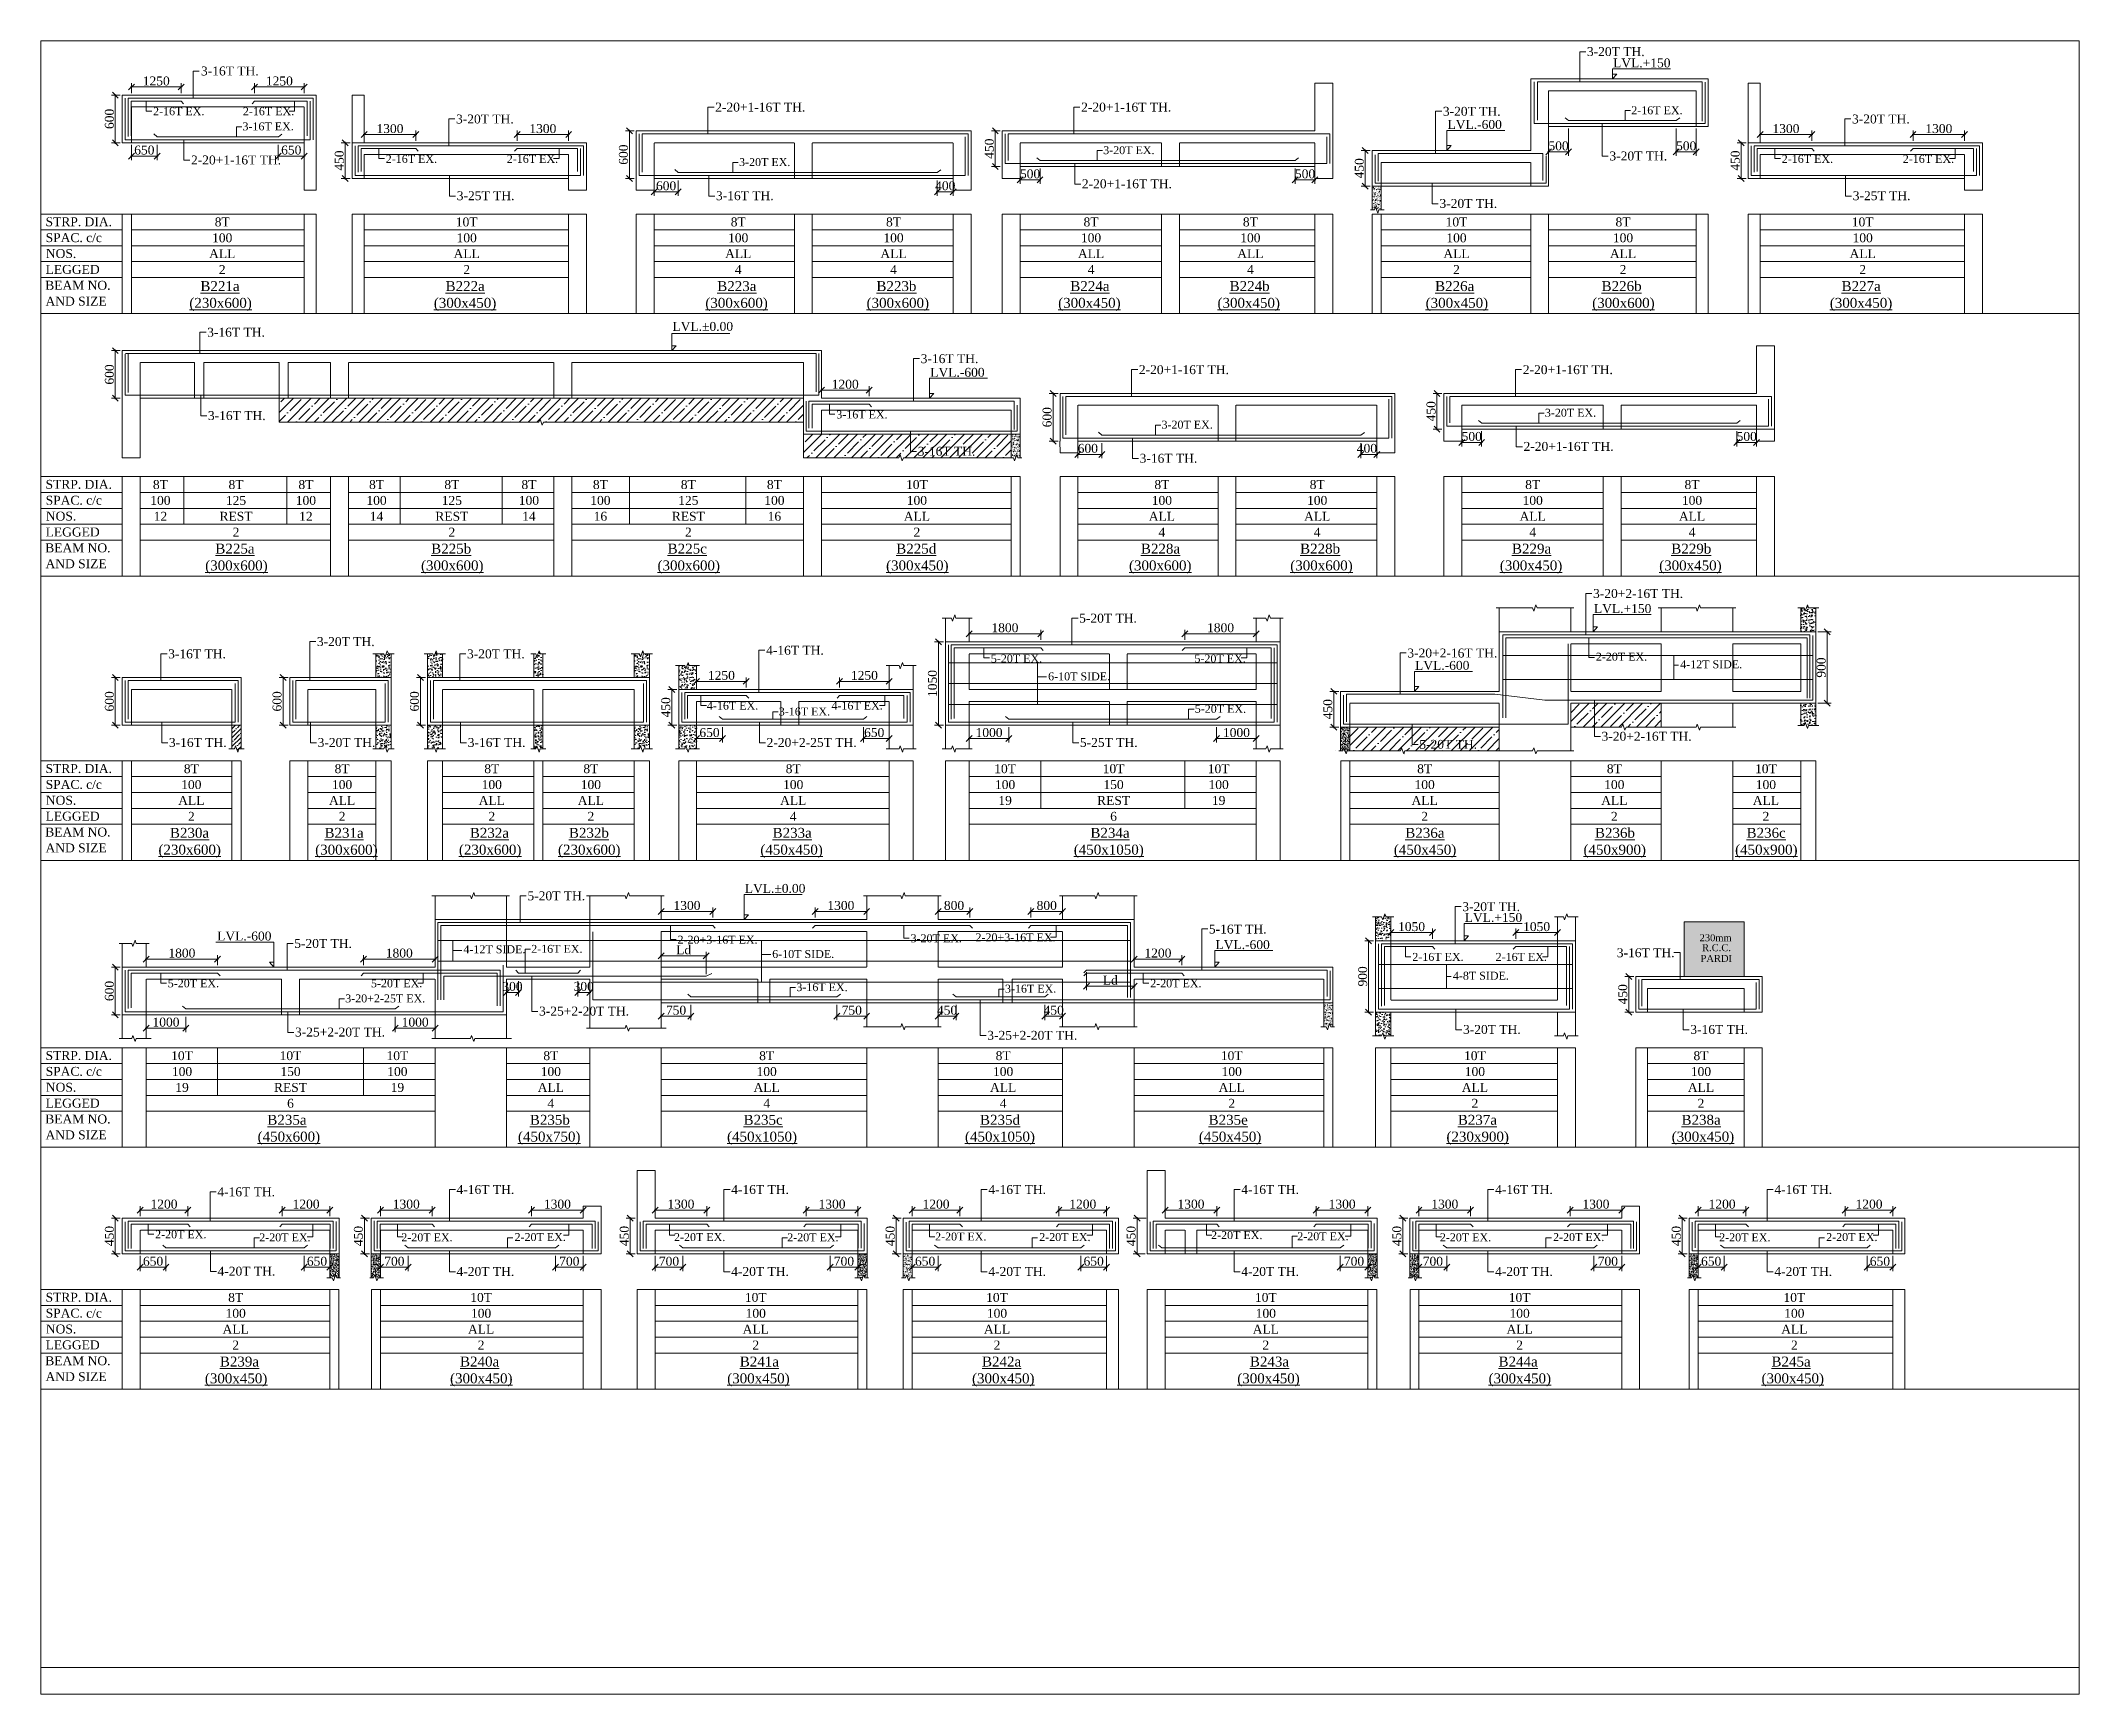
# Model space of a CAD drawing. Header units: millimetres. Extents: x 9781889 to 10654170, y -7832723 to -7608561.
# Drawn here: x 10602835 to 10654170, y -7801878 to -7760218 of the extents above; entities that cross this region are included whole.
import ezdxf
from ezdxf.enums import TextEntityAlignment as Align

# ---------------------------------------------------------------- set-up
doc = ezdxf.new("R2010")
doc.units = ezdxf.units.MM
doc.header["$LTSCALE"] = 10
doc.header["$PDMODE"] = 3
doc.linetypes.add('HIDDEN', pattern=[0.375, 0.25, -0.125])
for name, color, linetype, lineweight in [('LVL', 3, 'Continuous', 0), ('S-CUT OUT LINE', 9, 'Continuous', 0), ('S-DIM L.S.', 7, 'Continuous', 0), ('S-HATCH', 8, 'Continuous', 0), ('S-L.S.SECTION', 5, 'Continuous', 0), ('S-L.S.SLAB LINE', 252, 'HIDDEN', 0), ('S-L.S.STEEL', 1, 'Continuous', 9), ('S-L.S.STEEL 1', 6, 'Continuous', 0), ('S-SECTION MARK', 7, 'Continuous', 0), ('S-SHEET', 251, 'Continuous', 0), ('S-TEXT', 7, 'Continuous', 0), ('S-TEXT L.S. BEAM NO.', 30, 'Continuous', 0), ('S-TEXT. L.S.', 7, 'Continuous', 0)]:
    doc.layers.add(name, color=color, linetype=linetype, lineweight=lineweight)
doc.styles.add('135', font='arial.ttf', dxfattribs={"width": 0.8, "height": 135})
doc.styles.get("Standard").update_dxf_attribs({"font": 'arial.ttf'})
doc.styles.add('TEXT', font='times.ttf')
doc.dimstyles.new('75', dxfattribs={"dimtxt": 135, "dimasz": 90, "dimexe": 0.1, "dimexo": 0.03, "dimgap": 0.09, "dimtad": 1, "dimdec": 0, "dimzin": 0, "dimdsep": 46, "dimtxsty": '135', "dimblk": 'ARCHTICK', "dimcen": 0.09, "dimclrd": 256, "dimclre": 256, "dimclrt": 256, "dimadec": 0, "dimazin": 0, "dimtfac": 1, "dimtdec": 0, "dimtofl": 0, "dimtmove": 1, "dimatfit": 3, "dimldrblk": 'DOTSMALL', "dimfxl": 1, "dimtolj": 1, "dimtzin": 0, "dimlwd": -1, "dimlwe": -1, "dimarcsym": 0})
doc.dimstyles.new('SETU_1', dxfattribs={"dimtxt": 200, "dimasz": 150, "dimexe": 100, "dimexo": 50, "dimgap": 35, "dimtad": 1, "dimdec": 0, "dimzin": 0, "dimdsep": 46, "dimtxsty": 'Standard', "dimblk": 'OBLIQUE', "dimcen": 150, "dimdle": 25, "dimclrd": 256, "dimclre": 7, "dimclrt": 256, "dimadec": 0, "dimazin": 0, "dimtfac": 1, "dimtdec": 0, "dimtofl": 0, "dimtmove": 1, "dimatfit": 3, "dimfxl": 1, "dimtolj": 1, "dimtzin": 0, "dimlwd": -1, "dimlwe": 5, "dimarcsym": 1})
pattern_1 = [(50, (581540.84, 62487.33), (182.184669, -15.9390855), [19.05, -209.55]), (355, (581540.84, 62487.33), (-35.2434214, 191.0568452), [15.24, -167.6405842]), (100.4514447, (581556.02, 62486), (146.941247, 175.117752), [16.1900088, -178.0902446]), (46.1842, (581540.84, 62538.13), (271.079041, -42.042328), [28.575, -314.325]), (96.6355576, (581563.43, 62534.63), (237.404134, 247.4261246), [24.285023, -267.135608]), (351.1841512, (581540.84, 62538.13), (237.404134, 247.4261246), [22.859967, -251.459732]), (21, (581566.24, 62525.43), (151.6143913, -102.2651982), [19.05, -209.55]), (326, (581566.24, 62525.43), (61.8020283, 184.187966), [15.24, -167.64]), (71.451445, (581578.87, 62516.91), (213.4164193, 81.922769), [16.1900088, -178.0899376]), (37.5, (581540.836, 62487.334), (3.08860325, 84.55503887), [0, -165.608, 0, -170.18, 0, -168.275]), (7.5, (581540.84, 62487.33), (66.8196625, 100.1805748), [0, -97.028, 0, -161.798, 0, -64.135]), (327.5, (581484.194, 62487.334), (135.59059517, -5.728744), [0, -63.5, 0, -198.12, 0, -262.89]), (317.5, (581458.8, 62487.33), (148.1291814, 25.426491), [0, -82.55, 0, -131.572, 0, -186.69])]
pattern_2 = [(50, (574080.56, 49379.47), (182.184669, -15.9390855), [19.05, -209.55]), (355, (574080.56, 49379.47), (-35.2434214, 191.0568452), [15.24, -167.6405842]), (100.4514447, (574095.74, 49378.14), (146.941247, 175.117752), [16.1900088, -178.0902446]), (46.1842, (574080.56, 49430.27), (271.079041, -42.042328), [28.575, -314.325]), (96.6355576, (574103.15, 49426.77), (237.404134, 247.4261246), [24.285023, -267.135608]), (351.1841512, (574080.56, 49430.27), (237.404134, 247.4261246), [22.859967, -251.459732]), (21, (574105.96, 49417.57), (151.6143913, -102.2651982), [19.05, -209.55]), (326, (574105.96, 49417.57), (61.8020283, 184.187966), [15.24, -167.64]), (71.451445, (574118.59, 49409.05), (213.4164193, 81.922769), [16.1900088, -178.0899376]), (37.5, (574080.555, 49379.47), (3.08860325, 84.55503887), [0, -165.608, 0, -170.18, 0, -168.275]), (7.5, (574080.555, 49379.47), (66.8196625, 100.1805748), [0, -97.028, 0, -161.798, 0, -64.135]), (327.5, (574023.91, 49379.47), (135.59059517, -5.728744), [0, -63.5, 0, -198.12, 0, -262.89]), (317.5, (573998.51, 49379.47), (148.1291814, 25.426491), [0, -82.55, 0, -131.572, 0, -186.69])]
pattern_3 = [(50, (587895.84, 62487.33), (182.184669, -15.9390855), [19.05, -209.55]), (355, (587895.84, 62487.33), (-35.2434214, 191.0568452), [15.24, -167.6405842]), (100.4514447, (587911.02, 62486), (146.941247, 175.117752), [16.1900088, -178.0902446]), (46.1842, (587895.84, 62538.13), (271.079041, -42.042328), [28.575, -314.325]), (96.6355576, (587918.43, 62534.63), (237.404134, 247.4261246), [24.285023, -267.135608]), (351.1841512, (587895.84, 62538.13), (237.404134, 247.4261246), [22.859967, -251.459732]), (21, (587921.24, 62525.43), (151.6143913, -102.2651982), [19.05, -209.55]), (326, (587921.24, 62525.43), (61.8020283, 184.187966), [15.24, -167.64]), (71.451445, (587933.87, 62516.91), (213.4164193, 81.922769), [16.1900088, -178.0899376]), (37.5, (587895.836, 62487.334), (3.08860325, 84.55503887), [0, -165.608, 0, -170.18, 0, -168.275]), (7.5, (587895.84, 62487.33), (66.8196625, 100.1805748), [0, -97.028, 0, -161.798, 0, -64.135]), (327.5, (587839.194, 62487.334), (135.59059517, -5.728744), [0, -63.5, 0, -198.12, 0, -262.89]), (317.5, (587813.8, 62487.33), (148.1291814, 25.426491), [0, -82.55, 0, -131.572, 0, -186.69])]
pattern_4 = [(50, (588045.84, 62487.33), (182.184669, -15.9390855), [19.05, -209.55]), (355, (588045.84, 62487.33), (-35.2434214, 191.0568452), [15.24, -167.6405842]), (100.4514447, (588061.02, 62486), (146.941247, 175.117752), [16.1900088, -178.0902446]), (46.1842, (588045.84, 62538.13), (271.079041, -42.042328), [28.575, -314.325]), (96.6355576, (588068.43, 62534.63), (237.404134, 247.4261246), [24.285023, -267.135608]), (351.1841512, (588045.84, 62538.13), (237.404134, 247.4261246), [22.859967, -251.459732]), (21, (588071.24, 62525.43), (151.6143913, -102.2651982), [19.05, -209.55]), (326, (588071.24, 62525.43), (61.8020283, 184.187966), [15.24, -167.64]), (71.451445, (588083.87, 62516.91), (213.4164193, 81.922769), [16.1900088, -178.0899376]), (37.5, (588045.836, 62487.334), (3.08860325, 84.55503887), [0, -165.608, 0, -170.18, 0, -168.275]), (7.5, (588045.84, 62487.33), (66.8196625, 100.1805748), [0, -97.028, 0, -161.798, 0, -64.135]), (327.5, (587989.194, 62487.334), (135.59059517, -5.728744), [0, -63.5, 0, -198.12, 0, -262.89]), (317.5, (587963.8, 62487.33), (148.1291814, 25.426491), [0, -82.55, 0, -131.572, 0, -186.69])]

msp = doc.modelspace()

# ---------------------------------------------------------------- texts
at = {"layer": 'LVL', "style": 'TEXT'}
for s, p in [('LVL.+150', (10642430, -7760889.5, 0)), ('LVL.-600', (10638261.3, -7762439.7, 0)), ('LVL.%%P0.00', (10618743, -7767527.5, 0)), ('LVL.-600', (10625235.4, -7768684.4, 0)), ('LVL.+150', (10641948, -7774636.3, 0)), ('LVL.-600', (10637444.6, -7776067.9, 0)), ('LVL.%%P0.00', (10620564.6, -7781687.1, 0)), ('LVL.+150', (10638694.9, -7782418.8, 0)), ('LVL.-600', (10607276.5, -7782887.1, 0)), ('LVL.-600', (10632417.8, -7783103.1, 0))]:
    msp.add_text(s, height=225, dxfattribs=at).set_placement(p)
at = {"layer": 'S-L.S.STEEL 1', "style": 'TEXT'}
for s, p in [('4-12T SIDE.', (10644121.4, -7776028.3, 0)), ('6-10T SIDE.', (10628203.4, -7776331.4, 0)), ('4-12T SIDE.', (10613479.2, -7783208.1, 0)), ('6-10T SIDE.', (10621255.2, -7783327.6, 0)), ('4-8T SIDE.', (10638397.4, -7783874.7, 0))]:
    msp.add_text(s, height=200, dxfattribs=at).set_placement(p)
at = {"layer": 'S-TEXT', "style": 'TEXT'}
for s, p in [('STRP. DIA.', (10603792.3, -7764891.3, 0)), ('SPAC. c/c', (10603666.7, -7765291.3, 0)), ('NOS.', (10603346.1, -7765691.3, 0)), ('BEAM NO.', (10603770, -7766491.3, 0)), ('LEGGED', (10603638.8, -7766091.3, 0)), ('AND SIZE', (10603724.8, -7766891.3, 0)), ('STRP. DIA.', (10603792.3, -7771507.1, 0)), ('SPAC. c/c', (10603666.7, -7771907.1, 0)), ('LEGGED', (10603638.8, -7772707.1, 0)), ('NOS.', (10603346.1, -7772307.1, 0)), ('BEAM NO.', (10603770, -7773107.1, 0)), ('AND SIZE', (10603724.8, -7773507.1, 0)), ('STRP. DIA.', (10603792.3, -7778666.9, 0)), ('SPAC. c/c', (10603666.7, -7779066.9, 0)), ('LEGGED', (10603638.8, -7779866.9, 0)), ('NOS.', (10603346.1, -7779466.9, 0)), ('BEAM NO.', (10603770, -7780266.9, 0)), ('AND SIZE', (10603724.8, -7780666.9, 0)), ('STRP. DIA.', (10603792.3, -7785896.8, 0)), ('SPAC. c/c', (10603666.7, -7786296.8, 0)), ('LEGGED', (10603638.8, -7787096.8, 0)), ('NOS.', (10603346.1, -7786696.8, 0)), ('BEAM NO.', (10603770, -7787496.8, 0)), ('AND SIZE', (10603724.8, -7787896.8, 0)), ('STRP. DIA.', (10603792.3, -7791988, 0)), ('SPAC. c/c', (10603666.7, -7792388, 0)), ('LEGGED', (10603638.8, -7793188, 0)), ('NOS.', (10603346.1, -7792788, 0)), ('BEAM NO.', (10603770, -7793588, 0)), ('AND SIZE', (10603724.8, -7793988, 0))]:
    msp.add_text(s, height=225, dxfattribs=at).set_placement(p, align=Align.CENTER)
at = {"layer": 'S-TEXT', "linetype": 'ByBlock', "style": 'TEXT'}
for s, p in [('8T', (10607404.7, -7764783.2, 0)), ('10T', (10613561.2, -7764783.2, 0)), ('8T', (10620399.2, -7764783.2, 0)), ('8T', (10624310.2, -7764783.2, 0)), ('8T', (10629284.1, -7764783.2, 0)), ('8T', (10633296.6, -7764783.2, 0)), ('10T', (10638487.2, -7764783.2, 0)), ('8T', (10642680.7, -7764783.2, 0)), ('10T', (10648716.4, -7764783.2, 0)), ('100', (10607404.7, -7765183.2, 0)), ('100', (10613561.2, -7765183.2, 0)), ('100', (10620399.2, -7765183.2, 0)), ('100', (10624310.2, -7765183.2, 0)), ('100', (10629284.1, -7765183.2, 0)), ('100', (10633296.6, -7765183.2, 0)), ('100', (10638487.2, -7765183.2, 0)), ('100', (10642680.7, -7765183.2, 0)), ('100', (10648716.4, -7765183.2, 0)), ('ALL', (10607404.7, -7765583.2, 0)), ('ALL', (10613561.2, -7765583.2, 0)), ('ALL', (10620399.2, -7765583.2, 0)), ('ALL', (10624310.2, -7765583.2, 0)), ('ALL', (10629284.1, -7765583.2, 0)), ('ALL', (10633296.6, -7765583.2, 0)), ('ALL', (10638487.2, -7765583.2, 0)), ('ALL', (10642680.7, -7765583.2, 0)), ('ALL', (10648716.4, -7765583.2, 0)), ('2', (10607404.7, -7765983.2, 0)), ('2', (10613561.2, -7765983.2, 0)), ('4', (10620399.2, -7765983.2, 0)), ('4', (10624310.2, -7765983.2, 0)), ('4', (10629284.1, -7765983.2, 0)), ('4', (10633296.6, -7765983.2, 0)), ('2', (10638487.2, -7765983.2, 0)), ('2', (10642680.7, -7765983.2, 0)), ('2', (10648716.4, -7765983.2, 0)), ('8T', (10605848.5, -7771399, 0)), ('8T', (10607752.6, -7771399, 0)), ('8T', (10609512.5, -7771399, 0)), ('8T', (10611291.4, -7771399, 0)), ('8T', (10613187.6, -7771399, 0)), ('8T', (10615128.6, -7771399, 0)), ('8T', (10616928.8, -7771399, 0)), ('8T', (10619142.6, -7771399, 0)), ('8T', (10621310.8, -7771399, 0)), ('10T', (10624899.1, -7771399, 0)), ('8T', (10631068.4, -7771399, 0)), ('8T', (10634979.4, -7771399, 0)), ('8T', (10640406.4, -7771399, 0)), ('8T', (10644418.9, -7771399, 0)), ('100', (10605848.5, -7771799, 0)), ('125', (10607752.6, -7771799, 0)), ('100', (10609512.5, -7771799, 0)), ('100', (10611291.4, -7771799, 0)), ('125', (10613187.6, -7771799, 0)), ('100', (10615128.6, -7771799, 0)), ('100', (10616928.8, -7771799, 0)), ('125', (10619142.6, -7771799, 0)), ('100', (10621310.8, -7771799, 0)), ('100', (10624899.1, -7771799, 0)), ('100', (10631068.4, -7771799, 0)), ('100', (10634979.4, -7771799, 0)), ('100', (10640406.4, -7771799, 0)), ('100', (10644418.9, -7771799, 0)), ('12', (10605848.5, -7772199, 0)), ('REST', (10607752.6, -7772199, 0)), ('2', (10607752.6, -7772599, 0)), ('12', (10609512.5, -7772199, 0)), ('14', (10611291.4, -7772199, 0)), ('REST', (10613187.6, -7772199, 0)), ('2', (10613187.6, -7772599, 0)), ('14', (10615128.6, -7772199, 0)), ('16', (10616928.8, -7772199, 0)), ('REST', (10619142.6, -7772199, 0)), ('2', (10619142.6, -7772599, 0)), ('16', (10621310.8, -7772199, 0)), ('ALL', (10624899.1, -7772199, 0)), ('2', (10624899.1, -7772599, 0)), ('ALL', (10631068.4, -7772199, 0)), ('4', (10631068.4, -7772599, 0)), ('ALL', (10634979.4, -7772199, 0)), ('4', (10634979.4, -7772599, 0)), ('ALL', (10640406.4, -7772199, 0)), ('4', (10640406.4, -7772599, 0)), ('ALL', (10644418.9, -7772199, 0)), ('4', (10644418.9, -7772599, 0)), ('8T', (10606627, -7778558.8, 0)), ('8T', (10610423.7, -7778558.8, 0)), ('8T', (10614193.7, -7778558.8, 0)), ('8T', (10616688.7, -7778558.8, 0)), ('8T', (10621783.8, -7778558.8, 0)), ('10T', (10627120.1, -7778558.8, 0)), ('10T', (10629851.5, -7778558.8, 0)), ('10T', (10632498.1, -7778558.8, 0)), ('8T', (10637685.5, -7778558.8, 0)), ('8T', (10642461.8, -7778558.8, 0)), ('10T', (10646279.7, -7778558.8, 0)), ('100', (10606627, -7778958.8, 0)), ('100', (10610423.7, -7778958.8, 0)), ('100', (10614193.7, -7778958.8, 0)), ('100', (10616688.7, -7778958.8, 0)), ('100', (10621783.8, -7778958.8, 0)), ('100', (10627120.1, -7778958.8, 0)), ('150', (10629851.5, -7778958.8, 0)), ('100', (10632498.1, -7778958.8, 0)), ('100', (10637685.5, -7778958.8, 0)), ('100', (10642461.8, -7778958.8, 0)), ('100', (10646279.7, -7778958.8, 0)), ('ALL', (10606627, -7779358.8, 0)), ('2', (10606627, -7779758.8, 0)), ('ALL', (10610423.7, -7779358.8, 0)), ('2', (10610423.7, -7779758.8, 0)), ('ALL', (10614193.7, -7779358.8, 0)), ('2', (10614193.7, -7779758.8, 0)), ('ALL', (10616688.7, -7779358.8, 0)), ('2', (10616688.7, -7779758.8, 0)), ('ALL', (10621783.8, -7779358.8, 0)), ('4', (10621783.8, -7779758.8, 0)), ('19', (10627120.1, -7779358.8, 0)), ('REST', (10629851.5, -7779358.8, 0)), ('6', (10629851.5, -7779758.8, 0)), ('19', (10632498.1, -7779358.8, 0)), ('ALL', (10637685.5, -7779358.8, 0)), ('2', (10637685.5, -7779758.8, 0)), ('ALL', (10642461.8, -7779358.8, 0)), ('2', (10642461.8, -7779758.8, 0)), ('ALL', (10646279.7, -7779358.8, 0)), ('2', (10646279.7, -7779758.8, 0)), ('10T', (10606392.9, -7785788.8, 0)), ('10T', (10609124.3, -7785788.8, 0)), ('10T', (10611816.5, -7785788.8, 0)), ('8T', (10615680.7, -7785788.8, 0)), ('8T', (10621115.7, -7785788.8, 0)), ('8T', (10627070.7, -7785788.8, 0)), ('10T', (10632827.1, -7785788.8, 0)), ('10T', (10638951.3, -7785788.8, 0)), ('8T', (10644644.3, -7785788.8, 0)), ('100', (10606392.9, -7786188.8, 0)), ('150', (10609124.3, -7786188.8, 0)), ('100', (10611816.5, -7786188.8, 0)), ('100', (10615680.7, -7786188.8, 0)), ('100', (10621115.7, -7786188.8, 0)), ('100', (10627070.7, -7786188.8, 0)), ('100', (10632827.1, -7786188.8, 0)), ('100', (10638951.3, -7786188.8, 0)), ('100', (10644644.3, -7786188.8, 0)), ('19', (10606392.9, -7786588.8, 0)), ('REST', (10609124.3, -7786588.8, 0)), ('6', (10609124.3, -7786988.8, 0)), ('19', (10611816.5, -7786588.8, 0)), ('ALL', (10615680.7, -7786588.8, 0)), ('4', (10615680.7, -7786988.8, 0)), ('ALL', (10621115.7, -7786588.8, 0)), ('4', (10621115.7, -7786988.8, 0)), ('ALL', (10627070.7, -7786588.8, 0)), ('4', (10627070.7, -7786988.8, 0)), ('ALL', (10632827.1, -7786588.8, 0)), ('2', (10632827.1, -7786988.8, 0)), ('ALL', (10638951.3, -7786588.8, 0)), ('2', (10638951.3, -7786988.8, 0)), ('ALL', (10644644.3, -7786588.8, 0)), ('2', (10644644.3, -7786988.8, 0)), ('8T', (10607744.1, -7791880, 0)), ('10T', (10613924.4, -7791880, 0)), ('10T', (10620840.7, -7791880, 0)), ('10T', (10626916.1, -7791880, 0)), ('10T', (10633685.7, -7791880, 0)), ('10T', (10640077.4, -7791880, 0)), ('10T', (10646995.4, -7791880, 0)), ('100', (10607744.1, -7792280, 0)), ('100', (10613924.4, -7792280, 0)), ('100', (10620840.7, -7792280, 0)), ('100', (10626916.1, -7792280, 0)), ('100', (10633685.7, -7792280, 0)), ('100', (10640077.4, -7792280, 0)), ('100', (10646995.4, -7792280, 0)), ('ALL', (10607744.1, -7792680, 0)), ('2', (10607744.1, -7793080, 0)), ('ALL', (10613924.4, -7792680, 0)), ('2', (10613924.4, -7793080, 0)), ('ALL', (10620840.7, -7792680, 0)), ('2', (10620840.7, -7793080, 0)), ('ALL', (10626916.1, -7792680, 0)), ('2', (10626916.1, -7793080, 0)), ('ALL', (10633685.7, -7792680, 0)), ('2', (10633685.7, -7793080, 0)), ('ALL', (10640077.4, -7792680, 0)), ('2', (10640077.4, -7793080, 0)), ('ALL', (10646995.4, -7792680, 0)), ('2', (10646995.4, -7793080, 0))]:
    msp.add_text(s, height=225, dxfattribs=at).set_placement(p, align=Align.MIDDLE_CENTER)
at = {"layer": 'S-TEXT L.S. BEAM NO.', "color": 1, "linetype": 'ByBlock', "style": 'TEXT'}
for s, p in [('%%UB221a', (10606855.8, -7766523.9, 0)), ('%%U(230x600)', (10606576.9, -7766946.9, 0)), ('%%UB230a', (10606088.1, -7780299.5, 0)), ('%%UB232a', (10613640.5, -7780299.5, 0)), ('%%UB232b', (10616135.5, -7780299.5, 0)), ('%%U(230x600)', (10605799.2, -7780722.4, 0)), ('%%U(230x600)', (10613366, -7780722.4, 0)), ('%%U(230x600)', (10615861, -7780722.4, 0))]:
    msp.add_text(s, height=250, dxfattribs=at).set_placement(p)
at = {"layer": 'S-TEXT L.S. BEAM NO.', "color": 35, "linetype": 'ByBlock', "style": 'TEXT'}
for s, p in [('%%UB222a', (10613030.9, -7766523.9, 0)), ('%%UB224a', (10628762.5, -7766523.9, 0)), ('%%UB224b', (10632774.9, -7766523.9, 0)), ('%%UB226a', (10637948.6, -7766523.9, 0)), ('%%UB227a', (10648186.1, -7766523.9, 0)), ('%%U(300x450)', (10612733.4, -7766946.9, 0)), ('%%U(300x450)', (10628456.3, -7766946.9, 0)), ('%%U(300x450)', (10632468.8, -7766946.9, 0)), ('%%U(300x450)', (10637710.9, -7766946.9, 0)), ('%%U(300x450)', (10647888.6, -7766946.9, 0)), ('%%UB225d', (10624379, -7773139.7, 0)), ('%%UB229a', (10639884.8, -7773139.7, 0)), ('%%UB229b', (10643897.3, -7773139.7, 0)), ('%%U(300x450)', (10624122.9, -7773562.6, 0)), ('%%U(300x450)', (10639578.6, -7773562.6, 0)), ('%%U(300x450)', (10643591.1, -7773562.6, 0)), ('%%UB238a', (10644155, -7787529.4, 0)), ('%%U(300x450)', (10643907.4, -7787952.4, 0)), ('%%UB239a', (10607345.3, -7793620.6, 0)), ('%%UB240a', (10613393.7, -7793620.6, 0)), ('%%UB241a', (10620439.2, -7793620.6, 0)), ('%%UB242a', (10626538.5, -7793620.6, 0)), ('%%UB243a', (10633284.1, -7793620.6, 0)), ('%%UB244a', (10639546.7, -7793620.6, 0)), ('%%UB245a', (10646420, -7793620.6, 0)), ('%%U(300x450)', (10606967.9, -7794043.6, 0)), ('%%U(300x450)', (10613142.7, -7794043.6, 0)), ('%%U(300x450)', (10620121.5, -7794043.6, 0)), ('%%U(300x450)', (10626287.5, -7794043.6, 0)), ('%%U(300x450)', (10632966.5, -7794043.6, 0)), ('%%U(300x450)', (10639295.6, -7794043.6, 0)), ('%%U(300x450)', (10646168.9, -7794043.6, 0))]:
    msp.add_text(s, height=250, dxfattribs=at).set_placement(p)
at = {"layer": 'S-TEXT L.S. BEAM NO.', "linetype": 'ByBlock', "style": 'TEXT'}
for s, p in [('%%UB223a', (10619871.4, -7766523.9, 0)), ('%%UB223b', (10623879.9, -7766523.9, 0)), ('%%UB226b', (10642142.1, -7766523.9, 0)), ('%%U(300x600)', (10619571.4, -7766946.9, 0)), ('%%U(300x600)', (10623631.6, -7766946.9, 0)), ('%%U(300x600)', (10641904.4, -7766946.9, 0)), ('%%UB225a', (10607232.5, -7773139.7, 0)), ('%%UB225b', (10612667.5, -7773139.7, 0)), ('%%UB225c', (10618622.5, -7773139.7, 0)), ('%%UB228a', (10630540.6, -7773139.7, 0)), ('%%UB228b', (10634549.1, -7773139.7, 0)), ('%%U(300x600)', (10606976.4, -7773562.6, 0)), ('%%U(300x600)', (10612411.4, -7773562.6, 0)), ('%%U(300x600)', (10618366.4, -7773562.6, 0)), ('%%U(300x600)', (10630240.6, -7773562.6, 0)), ('%%U(300x600)', (10634300.8, -7773562.6, 0)), ('%%UB231a', (10609980.7, -7780299.5, 0)), ('%%U(300x600)', (10609745.6, -7780722.4, 0))]:
    msp.add_text(s, height=250, dxfattribs=at).set_placement(p)
at = {"layer": 'S-TEXT L.S. BEAM NO.', "color": 145, "linetype": 'ByBlock', "style": 'TEXT'}
for s, p in [('%%UB233a', (10621265.6, -7780299.5, 0)), ('%%UB236a', (10637198.1, -7780299.5, 0)), ('%%U(450x450)', (10620956.6, -7780722.4, 0)), ('%%U(450x450)', (10636909.2, -7780722.4, 0)), ('%%UB235e', (10632245.3, -7787529.4, 0)), ('%%U(450x450)', (10631999.4, -7787952.4, 0))]:
    msp.add_text(s, height=250, dxfattribs=at).set_placement(p)
at = {"layer": 'S-TEXT L.S. BEAM NO.', "color": 200, "linetype": 'ByBlock', "style": 'TEXT'}
for s, p in [('%%UB234a', (10629269.1, -7780299.5, 0)), ('%%U(450x1050)', (10628849.8, -7780722.4, 0)), ('%%UB235c', (10620533.8, -7787529.4, 0)), ('%%UB235d', (10626488.8, -7787529.4, 0)), ('%%U(450x1050)', (10620118.2, -7787952.4, 0)), ('%%U(450x1050)', (10626109.8, -7787952.4, 0))]:
    msp.add_text(s, height=250, dxfattribs=at).set_placement(p)
at = {"layer": 'S-TEXT L.S. BEAM NO.', "color": 151, "linetype": 'ByBlock', "style": 'TEXT'}
for s, p in [('%%UB236b', (10641974.4, -7780299.5, 0)), ('%%UB236c', (10645792.3, -7780299.5, 0)), ('%%U(450x900)', (10641685.6, -7780722.4, 0)), ('%%U(450x900)', (10645503.5, -7780722.4, 0))]:
    msp.add_text(s, height=250, dxfattribs=at).set_placement(p)
at = {"layer": 'S-TEXT L.S. BEAM NO.', "color": 140, "linetype": 'ByBlock', "style": 'TEXT'}
for s, p in [('%%UB235a', (10608541.9, -7787529.4, 0)), ('%%U(450x600)', (10608296.5, -7787952.4, 0))]:
    msp.add_text(s, height=250, dxfattribs=at).set_placement(p)
at = {"layer": 'S-TEXT L.S. BEAM NO.', "color": 230, "linetype": 'ByBlock', "style": 'TEXT'}
for s, p in [('%%UB235b', (10615152, -7787529.4, 0)), ('%%U(450x750)', (10614852.9, -7787952.4, 0))]:
    msp.add_text(s, height=250, dxfattribs=at).set_placement(p)
at = {"layer": 'S-TEXT L.S. BEAM NO.', "color": 211, "linetype": 'ByBlock', "style": 'TEXT'}
for s, p in [('%%UB237a', (10638521.1, -7787529.4, 0)), ('%%U(230x900)', (10638234.5, -7787952.4, 0))]:
    msp.add_text(s, height=250, dxfattribs=at).set_placement(p)
at = {"layer": 'S-TEXT. L.S.', "style": 'TEXT'}
for s, height, p in [('3-20T TH.', 225, (10641771.8, -7760603.3, 0)), ('3-16T TH.', 225, (10606869.4, -7761092.1, 0)), ('2-16T EX.', 200, (10605663.2, -7762094.3, 0)), ('2-16T EX.', 200, (10607925.1, -7762094.3, 0)), ('3-20T TH.', 225, (10613292.6, -7762302.4, 0)), ('2-20+1-16T TH.', 225, (10619819.7, -7762002.4, 0)), ('2-20+1-16T TH.', 225, (10629035.3, -7762002.4, 0)), ('3-20T TH.', 225, (10638144.2, -7762108.7, 0)), ('2-16T EX.', 200, (10642888.8, -7762069.5, 0)), ('3-20T TH.', 225, (10648447.8, -7762302.4, 0)), ('3-16T EX.', 200, (10607914.3, -7762474.7, 0)), ('2-20+1-16T TH.', 225, (10606618.4, -7763334.6, 0)), ('2-16T EX.', 200, (10611523.2, -7763294.3, 0)), ('2-16T EX.', 200, (10614571.4, -7763294.3, 0)), ('3-20T EX.', 200, (10620420.3, -7763374.7, 0)), ('3-20T EX.', 200, (10629590.3, -7763074.7, 0)), ('3-20T TH.', 225, (10642338.9, -7763233.3, 0)), ('2-16T EX.', 200, (10646678.4, -7763294.3, 0)), ('2-16T EX.', 200, (10649726.6, -7763294.3, 0)), ('2-20+1-16T TH.', 225, (10629053.6, -7763934.6, 0)), ('3-25T TH.', 225, (10613311, -7764234.6, 0)), ('3-16T TH.', 225, (10619838, -7764234.6, 0)), ('3-20T TH.', 225, (10638058.7, -7764429.4, 0)), ('3-25T TH.', 225, (10648466.2, -7764234.6, 0)), ('3-16T TH.', 225, (10607026, -7767674.1, 0)), ('3-16T TH.', 225, (10624994.1, -7768340.4, 0)), ('2-20+1-16T TH.', 225, (10630488.9, -7768618.2, 0)), ('2-20+1-16T TH.', 225, (10640157.6, -7768618.2, 0)), ('3-16T TH.', 225, (10607044.4, -7769774.1, 0)), ('3-16T EX.', 200, (10622869.4, -7769733.8, 0)), ('3-20T EX.', 200, (10631058.2, -7769990.5, 0)), ('3-20T EX.', 200, (10640712.7, -7769690.5, 0)), ('3-16T TH.', 225, (10624918.2, -7770674.1, 0)), ('2-20+1-16T TH.', 225, (10640175.9, -7770550.4, 0)), ('3-16T TH.', 225, (10630507.2, -7770850.4, 0)), ('3-20+2-16T TH.', 225, (10641926.3, -7774256.7, 0)), ('5-20T TH.', 225, (10628985.1, -7774878, 0)), ('3-16T TH.', 225, (10606043.8, -7775778, 0)), ('3-20T TH.', 225, (10609789, -7775468, 0)), ('3-20T TH.', 225, (10613569.1, -7775778, 0)), ('4-16T TH.', 225, (10621101.5, -7775687.1, 0)), ('3-20+2-16T TH.', 225, (10637249.1, -7775756.7, 0)), ('5-20T EX.', 200, (10626760.4, -7775883.3, 0)), ('5-20T EX.', 200, (10631888.1, -7775883.3, 0)), ('2-20T EX.', 200, (10641996.6, -7775837.4, 0)), ('4-16T EX.', 200, (10619611.3, -7777069.8, 0)), ('3-16T EX.', 200, (10621420.7, -7777217.7, 0)), ('4-16T EX.', 200, (10622746.7, -7777069.8, 0)), ('5-20T EX.', 200, (10631896.1, -7777150.3, 0)), ('3-20+2-16T TH.', 225, (10642140.5, -7777854.3, 0)), ('3-16T TH.', 225, (10606062.2, -7778010.1, 0)), ('3-20T TH.', 225, (10609807.3, -7778010.1, 0)), ('3-16T TH.', 225, (10613587.5, -7778010.1, 0)), ('2-20+2-25T TH.', 225, (10621113.8, -7778010.1, 0)), ('5-25T TH.', 225, (10629003.4, -7778010.1, 0)), ('5-20T TH.', 225, (10637550.7, -7778057.6, 0)), ('5-20T TH.', 225, (10615090.7, -7781874.3, 0)), ('3-20T TH.', 225, (10638632.8, -7782146.6, 0)), ('2-20+3-16T EX.', 200, (10618870.5, -7782967.3, 0)), ('3-20T EX.', 200, (10624739.7, -7782932.2, 0)), ('2-20+3-16T EX.', 200, (10626373.9, -7782907.6, 0)), ('5-16T TH.', 225, (10632252, -7782711.8, 0)), ('230mm', 175, (10644609.2, -7782905.7, 0)), ('5-20T TH.', 225, (10609218.4, -7783074.3, 0)), ('2-16T EX.', 200, (10615185.5, -7783197.5, 0)), ('2-16T EX.', 200, (10637375, -7783399.8, 0)), ('2-16T EX.', 200, (10639472.7, -7783399.8, 0)), ('3-16T TH.', 225, (10642524.5, -7783308, 0)), ('PARDI', 175, (10644633.2, -7783426.5, 0)), ('R.C.C.', 175, (10644672.2, -7783156.3, 0)), ('5-20T EX.', 200, (10606033, -7784066.1, 0)), ('3-20+2-25T EX.', 200, (10610501.9, -7784446.5, 0)), ('5-20T EX.', 200, (10611150.9, -7784066.1, 0)), ('3-16T EX.', 200, (10621863.4, -7784163, 0)), ('3-16T EX.', 200, (10627116.4, -7784200.6, 0)), ('2-20T EX.', 200, (10630774.1, -7784066.1, 0)), ('3-25+2-20T TH.', 225, (10615383.1, -7784778.1, 0)), ('3-25+2-20T TH.', 225, (10609236.8, -7785306.4, 0)), ('3-25+2-20T TH.', 225, (10626670.7, -7785388.9, 0)), ('3-20T TH.', 225, (10638651.2, -7785240.1, 0)), ('3-16T TH.', 225, (10644375.4, -7785240.1, 0)), ('4-16T TH.', 225, (10607281.9, -7789331.8, 0)), ('4-16T TH.', 225, (10613306.2, -7789273, 0)), ('4-16T TH.', 225, (10620222.5, -7789273, 0)), ('4-16T TH.', 225, (10626697.8, -7789273, 0)), ('4-16T TH.', 225, (10633067.4, -7789273, 0)), ('4-16T TH.', 225, (10639459.1, -7789273, 0)), ('4-16T TH.', 225, (10646492.9, -7789273, 0)), ('2-20T EX.', 200, (10605714.4, -7790391, 0)), ('2-20T EX.', 200, (10608337.4, -7790465.8, 0)), ('2-20T EX.', 200, (10611914.9, -7790465.8, 0)), ('2-20T EX.', 200, (10614766.1, -7790458.8, 0)), ('2-20T EX.', 200, (10618781.9, -7790458.8, 0)), ('2-20T EX.', 200, (10621633.1, -7790465.8, 0)), ('2-20T EX.', 200, (10625356.6, -7790445, 0)), ('2-20T EX.', 200, (10627978.9, -7790458.8, 0)), ('2-20T EX.', 200, (10632307.1, -7790409.1, 0)), ('2-20T EX.', 200, (10634478, -7790439.4, 0)), ('2-20T EX.', 200, (10638067.8, -7790465.8, 0)), ('2-20T EX.', 200, (10640919.1, -7790458.8, 0)), ('2-20T EX.', 200, (10645101.6, -7790465.8, 0)), ('2-20T EX.', 200, (10647796.3, -7790458.8, 0)), ('4-20T TH.', 225, (10607287.5, -7791331.3, 0)), ('4-20T TH.', 225, (10613306.2, -7791337.7, 0)), ('4-20T TH.', 225, (10620222.5, -7791337.7, 0)), ('4-20T TH.', 225, (10626697.8, -7791337.7, 0)), ('4-20T TH.', 225, (10633067.4, -7791337.7, 0)), ('4-20T TH.', 225, (10639459.1, -7791337.7, 0)), ('4-20T TH.', 225, (10646492.9, -7791337.7, 0))]:
    msp.add_text(s, height=height, dxfattribs=at).set_placement(p)

# ---------------------------------------------------------------- blocks, each defined once
blk = doc.blocks.new('_ArchTick')
at = {"color": 0, "linetype": 'ByBlock', "const_width": 0.15}
blk.add_lwpolyline([(-0.5, -0.5), (0.5, 0.5)], dxfattribs=at)
blk = doc.blocks.new('_Oblique')
at = {"color": 0, "linetype": 'ByBlock', "lineweight": -2}
blk.add_line((-0.5, -0.5), (0.5, 0.5), dxfattribs=at)
blk = doc.blocks.new('*D1136')
at = {"layer": 'Defpoints', "color": 0, "transparency": 16777216}
for p in [(10604889, -7761587), (10604713, -7762787), (10604889, -7762787)]:
    blk.add_point(p, dxfattribs=at)
at = {"layer": 'S-DIM L.S.', "color": 7, "lineweight": 5, "transparency": 16777216}
for p, q in [((10604839, -7761587), (10604613, -7761587)), ((10604839, -7762787), (10604613, -7762787))]:
    blk.add_line(p, q, dxfattribs=at)
at = {"layer": 'S-DIM L.S.', "transparency": 16777216}
blk.add_line((10604713, -7761562), (10604713, -7762812), dxfattribs=at)
at = {"layer": 'S-DIM L.S.', "transparency": 16777216, "xscale": 150, "yscale": 150, "zscale": 150}
for p, rotation in [((10604713, -7761587), 90), ((10604713, -7762787), 270)]:
    blk.add_blockref('_Oblique', p, dxfattribs=dict(at, rotation=rotation))
at = {"layer": 'S-DIM L.S.', "transparency": 16777216, "insert": (10604564, -7762187), "char_height": 225, "attachment_point": 5, "rotation": 90, "style": 'TEXT'}
blk.add_mtext('\\A1;600', dxfattribs=at)
blk = doc.blocks.new('*D1137')
at = {"layer": 'Defpoints', "color": 0, "transparency": 16777216}
for p in [(10608219, -7761587, 0), (10609469, -7761383), (10609469, -7761587, 0)]:
    blk.add_point(p, dxfattribs=at)
at = {"layer": 'S-DIM L.S.', "transparency": 16777216}
blk.add_line((10608194, -7761383), (10609494, -7761383), dxfattribs=at)
at = {"layer": 'S-DIM L.S.', "color": 7, "lineweight": 5, "transparency": 16777216}
for p, q in [((10608219, -7761537), (10608219, -7761283)), ((10609469, -7761537), (10609469, -7761283))]:
    blk.add_line(p, q, dxfattribs=at)
at = {"layer": 'S-DIM L.S.', "transparency": 16777216, "xscale": 150, "yscale": 150, "zscale": 150, "rotation": 180}
blk.add_blockref('_Oblique', (10608219, -7761383), dxfattribs=at)
at = {"layer": 'S-DIM L.S.', "transparency": 16777216, "xscale": 150, "yscale": 150, "zscale": 150}
blk.add_blockref('_Oblique', (10609469, -7761383), dxfattribs=at)
at = {"layer": 'S-DIM L.S.', "transparency": 16777216, "insert": (10608844, -7761233), "char_height": 225, "attachment_point": 5, "style": 'TEXT'}
blk.add_mtext('\\A1;1250', dxfattribs=at)
blk = doc.blocks.new('*D1138')
at = {"layer": 'Defpoints', "color": 0, "transparency": 16777216}
for p in [(10605119, -7761383), (10605119, -7761587, 0), (10606369, -7761587, 0)]:
    blk.add_point(p, dxfattribs=at)
at = {"layer": 'S-DIM L.S.', "transparency": 16777216}
blk.add_line((10606394, -7761383), (10605094, -7761383), dxfattribs=at)
at = {"layer": 'S-DIM L.S.', "color": 7, "lineweight": 5, "transparency": 16777216}
for p, q in [((10605119, -7761537), (10605119, -7761283)), ((10606369, -7761537), (10606369, -7761283))]:
    blk.add_line(p, q, dxfattribs=at)
at = {"layer": 'S-DIM L.S.', "transparency": 16777216, "xscale": 150, "yscale": 150, "zscale": 150, "rotation": 180}
blk.add_blockref('_Oblique', (10605119, -7761383), dxfattribs=at)
at = {"layer": 'S-DIM L.S.', "transparency": 16777216, "xscale": 150, "yscale": 150, "zscale": 150}
blk.add_blockref('_Oblique', (10606369, -7761383), dxfattribs=at)
at = {"layer": 'S-DIM L.S.', "transparency": 16777216, "insert": (10605744, -7761233), "char_height": 225, "attachment_point": 5, "style": 'TEXT'}
blk.add_mtext('\\A1;1250', dxfattribs=at)
blk = doc.blocks.new('*D1139')
at = {"layer": 'Defpoints', "color": 0, "transparency": 16777216}
for p in [(10608818, -7762787, 0), (10609469, -7762787, 0), (10609469, -7763123)]:
    blk.add_point(p, dxfattribs=at)
at = {"layer": 'S-DIM L.S.', "transparency": 16777216}
blk.add_line((10608793, -7763123), (10609494, -7763123), dxfattribs=at)
at = {"layer": 'S-DIM L.S.', "color": 7, "lineweight": 5, "transparency": 16777216}
for p, q in [((10608818, -7762837), (10608818, -7763223)), ((10609469, -7762837), (10609469, -7763223))]:
    blk.add_line(p, q, dxfattribs=at)
at = {"layer": 'S-DIM L.S.', "transparency": 16777216, "xscale": 150, "yscale": 150, "zscale": 150, "rotation": 180}
blk.add_blockref('_Oblique', (10608818, -7763123), dxfattribs=at)
at = {"layer": 'S-DIM L.S.', "transparency": 16777216, "xscale": 150, "yscale": 150, "zscale": 150}
blk.add_blockref('_Oblique', (10609469, -7763123), dxfattribs=at)
at = {"layer": 'S-DIM L.S.', "transparency": 16777216, "insert": (10609144, -7762973), "char_height": 225, "attachment_point": 5, "style": 'TEXT'}
blk.add_mtext('\\A1;650', dxfattribs=at)
blk = doc.blocks.new('*D1140')
at = {"layer": 'Defpoints', "color": 0, "transparency": 16777216}
for p in [(10605119, -7762787, 0), (10605119, -7763123), (10605769, -7762787, 0)]:
    blk.add_point(p, dxfattribs=at)
at = {"layer": 'S-DIM L.S.', "transparency": 16777216}
blk.add_line((10605794, -7763123), (10605094, -7763123), dxfattribs=at)
at = {"layer": 'S-DIM L.S.', "color": 7, "lineweight": 5, "transparency": 16777216}
for p, q in [((10605119, -7762837), (10605119, -7763223)), ((10605769, -7762837), (10605769, -7763223))]:
    blk.add_line(p, q, dxfattribs=at)
at = {"layer": 'S-DIM L.S.', "transparency": 16777216, "xscale": 150, "yscale": 150, "zscale": 150, "rotation": 180}
blk.add_blockref('_Oblique', (10605119, -7763123), dxfattribs=at)
at = {"layer": 'S-DIM L.S.', "transparency": 16777216, "xscale": 150, "yscale": 150, "zscale": 150}
blk.add_blockref('_Oblique', (10605769, -7763123), dxfattribs=at)
at = {"layer": 'S-DIM L.S.', "transparency": 16777216, "insert": (10605444, -7762973), "char_height": 225, "attachment_point": 5, "style": 'TEXT'}
blk.add_mtext('\\A1;650', dxfattribs=at)
blk = doc.blocks.new('*D1141')
at = {"layer": 'Defpoints', "color": 0, "transparency": 16777216}
for p in [(10610679, -7762787), (10610503, -7763687), (10610679, -7763687)]:
    blk.add_point(p, dxfattribs=at)
at = {"layer": 'S-DIM L.S.', "color": 7, "lineweight": 5, "transparency": 16777216}
for p, q in [((10610629, -7762787), (10610403, -7762787)), ((10610629, -7763687), (10610403, -7763687))]:
    blk.add_line(p, q, dxfattribs=at)
at = {"layer": 'S-DIM L.S.', "transparency": 16777216}
blk.add_line((10610503, -7762762), (10610503, -7763712), dxfattribs=at)
at = {"layer": 'S-DIM L.S.', "transparency": 16777216, "xscale": 150, "yscale": 150, "zscale": 150}
for p, rotation in [((10610503, -7762787), 90), ((10610503, -7763687), 270)]:
    blk.add_blockref('_Oblique', p, dxfattribs=dict(at, rotation=rotation))
at = {"layer": 'S-DIM L.S.', "transparency": 16777216, "insert": (10610354, -7763237), "char_height": 225, "attachment_point": 5, "rotation": 90, "style": 'TEXT'}
blk.add_mtext('\\A1;450', dxfattribs=at)
blk = doc.blocks.new('*D1142')
at = {"layer": 'Defpoints', "color": 0, "transparency": 16777216}
for p in [(10616129, -7762583), (10614829, -7762787, 0), (10616129, -7762787, 0)]:
    blk.add_point(p, dxfattribs=at)
at = {"layer": 'S-DIM L.S.', "transparency": 16777216}
blk.add_line((10614804, -7762583), (10616154, -7762583), dxfattribs=at)
at = {"layer": 'S-DIM L.S.', "color": 7, "lineweight": 5, "transparency": 16777216}
for p, q in [((10614829, -7762737), (10614829, -7762483)), ((10616129, -7762737), (10616129, -7762483))]:
    blk.add_line(p, q, dxfattribs=at)
at = {"layer": 'S-DIM L.S.', "transparency": 16777216, "xscale": 150, "yscale": 150, "zscale": 150, "rotation": 180}
blk.add_blockref('_Oblique', (10614829, -7762583), dxfattribs=at)
at = {"layer": 'S-DIM L.S.', "transparency": 16777216, "xscale": 150, "yscale": 150, "zscale": 150}
blk.add_blockref('_Oblique', (10616129, -7762583), dxfattribs=at)
at = {"layer": 'S-DIM L.S.', "transparency": 16777216, "insert": (10615479, -7762433), "char_height": 225, "attachment_point": 5, "style": 'TEXT'}
blk.add_mtext('\\A1;1300', dxfattribs=at)
blk = doc.blocks.new('*D1143')
at = {"layer": 'Defpoints', "color": 0, "transparency": 16777216}
for p in [(10610979, -7762583), (10610979, -7762787, 0), (10612279, -7762787, 0)]:
    blk.add_point(p, dxfattribs=at)
at = {"layer": 'S-DIM L.S.', "transparency": 16777216}
blk.add_line((10612304, -7762583), (10610954, -7762583), dxfattribs=at)
at = {"layer": 'S-DIM L.S.', "color": 7, "lineweight": 5, "transparency": 16777216}
for p, q in [((10610979, -7762737), (10610979, -7762483)), ((10612279, -7762737), (10612279, -7762483))]:
    blk.add_line(p, q, dxfattribs=at)
at = {"layer": 'S-DIM L.S.', "transparency": 16777216, "xscale": 150, "yscale": 150, "zscale": 150, "rotation": 180}
blk.add_blockref('_Oblique', (10610979, -7762583), dxfattribs=at)
at = {"layer": 'S-DIM L.S.', "transparency": 16777216, "xscale": 150, "yscale": 150, "zscale": 150}
blk.add_blockref('_Oblique', (10612279, -7762583), dxfattribs=at)
at = {"layer": 'S-DIM L.S.', "transparency": 16777216, "insert": (10611629, -7762433), "char_height": 225, "attachment_point": 5, "style": 'TEXT'}
blk.add_mtext('\\A1;1300', dxfattribs=at)
blk = doc.blocks.new('*D1148')
at = {"layer": 'Defpoints', "color": 0, "transparency": 16777216}
for p in [(10617833, -7762487), (10617658, -7763687), (10617833, -7763687)]:
    blk.add_point(p, dxfattribs=at)
at = {"layer": 'S-DIM L.S.', "color": 7, "lineweight": 5, "transparency": 16777216}
for p, q in [((10617783, -7762487), (10617558, -7762487)), ((10617783, -7763687), (10617558, -7763687))]:
    blk.add_line(p, q, dxfattribs=at)
at = {"layer": 'S-DIM L.S.', "transparency": 16777216}
blk.add_line((10617658, -7762462), (10617658, -7763712), dxfattribs=at)
at = {"layer": 'S-DIM L.S.', "transparency": 16777216, "xscale": 150, "yscale": 150, "zscale": 150}
for p, rotation in [((10617658, -7762487), 90), ((10617658, -7763687), 270)]:
    blk.add_blockref('_Oblique', p, dxfattribs=dict(at, rotation=rotation))
at = {"layer": 'S-DIM L.S.', "transparency": 16777216, "insert": (10617509, -7763087), "char_height": 225, "attachment_point": 5, "rotation": 90, "style": 'TEXT'}
blk.add_mtext('\\A1;600', dxfattribs=at)
blk = doc.blocks.new('*D1149')
at = {"layer": 'Defpoints', "color": 0, "transparency": 16777216}
for p in [(10618283, -7763687, 0), (10618884, -7763687, 0), (10618283, -7764023)]:
    blk.add_point(p, dxfattribs=at)
at = {"layer": 'S-DIM L.S.', "color": 7, "lineweight": 5, "transparency": 16777216}
for p, q in [((10618283, -7763737), (10618283, -7764123)), ((10618884, -7763737), (10618884, -7764123))]:
    blk.add_line(p, q, dxfattribs=at)
at = {"layer": 'S-DIM L.S.', "transparency": 16777216}
blk.add_line((10618909, -7764023), (10618258, -7764023), dxfattribs=at)
at = {"layer": 'S-DIM L.S.', "transparency": 16777216, "xscale": 150, "yscale": 150, "zscale": 150, "rotation": 180}
blk.add_blockref('_Oblique', (10618283, -7764023), dxfattribs=at)
at = {"layer": 'S-DIM L.S.', "transparency": 16777216, "xscale": 150, "yscale": 150, "zscale": 150}
blk.add_blockref('_Oblique', (10618884, -7764023), dxfattribs=at)
at = {"layer": 'S-DIM L.S.', "transparency": 16777216, "insert": (10618583, -7763873), "char_height": 225, "attachment_point": 5, "style": 'TEXT'}
blk.add_mtext('\\A1;600', dxfattribs=at)
blk = doc.blocks.new('*D1146')
at = {"layer": 'Defpoints', "color": 0, "transparency": 16777216}
for p in [(10625413, -7763687, 0), (10625813, -7763687, 0), (10625813, -7764023)]:
    blk.add_point(p, dxfattribs=at)
at = {"layer": 'S-DIM L.S.', "color": 7, "lineweight": 5, "transparency": 16777216}
for p, q in [((10625413, -7763737), (10625413, -7764123)), ((10625813, -7763737), (10625813, -7764123))]:
    blk.add_line(p, q, dxfattribs=at)
at = {"layer": 'S-DIM L.S.', "transparency": 16777216}
blk.add_line((10625388, -7764023), (10625838, -7764023), dxfattribs=at)
at = {"layer": 'S-DIM L.S.', "transparency": 16777216, "xscale": 150, "yscale": 150, "zscale": 150, "rotation": 180}
blk.add_blockref('_Oblique', (10625413, -7764023), dxfattribs=at)
at = {"layer": 'S-DIM L.S.', "transparency": 16777216, "xscale": 150, "yscale": 150, "zscale": 150}
blk.add_blockref('_Oblique', (10625813, -7764023), dxfattribs=at)
at = {"layer": 'S-DIM L.S.', "transparency": 16777216, "insert": (10625613, -7763873), "char_height": 225, "attachment_point": 5, "style": 'TEXT'}
blk.add_mtext('\\A1;400', dxfattribs=at)
blk = doc.blocks.new('*D1147')
at = {"layer": 'Defpoints', "color": 0, "transparency": 16777216}
for p in [(10627049, -7762487), (10626874, -7763387), (10627049, -7763387)]:
    blk.add_point(p, dxfattribs=at)
at = {"layer": 'S-DIM L.S.', "color": 7, "lineweight": 5, "transparency": 16777216}
for p, q in [((10626999, -7762487), (10626774, -7762487)), ((10626999, -7763387), (10626774, -7763387))]:
    blk.add_line(p, q, dxfattribs=at)
at = {"layer": 'S-DIM L.S.', "transparency": 16777216}
blk.add_line((10626874, -7762462), (10626874, -7763412), dxfattribs=at)
at = {"layer": 'S-DIM L.S.', "transparency": 16777216, "xscale": 150, "yscale": 150, "zscale": 150}
for p, rotation in [((10626874, -7762487), 90), ((10626874, -7763387), 270)]:
    blk.add_blockref('_Oblique', p, dxfattribs=dict(at, rotation=rotation))
at = {"layer": 'S-DIM L.S.', "transparency": 16777216, "insert": (10626724, -7762937), "char_height": 225, "attachment_point": 5, "rotation": 90, "style": 'TEXT'}
blk.add_mtext('\\A1;450', dxfattribs=at)
blk = doc.blocks.new('*D1144')
at = {"layer": 'Defpoints', "color": 0, "transparency": 16777216}
for p in [(10627499, -7763387, 0), (10627499, -7763723), (10627999, -7763387, 0)]:
    blk.add_point(p, dxfattribs=at)
at = {"layer": 'S-DIM L.S.', "transparency": 16777216}
blk.add_line((10628024, -7763723), (10627474, -7763723), dxfattribs=at)
at = {"layer": 'S-DIM L.S.', "color": 7, "lineweight": 5, "transparency": 16777216}
for p, q in [((10627499, -7763437), (10627499, -7763823)), ((10627999, -7763437), (10627999, -7763823))]:
    blk.add_line(p, q, dxfattribs=at)
at = {"layer": 'S-DIM L.S.', "transparency": 16777216, "xscale": 150, "yscale": 150, "zscale": 150, "rotation": 180}
blk.add_blockref('_Oblique', (10627499, -7763723), dxfattribs=at)
at = {"layer": 'S-DIM L.S.', "transparency": 16777216, "xscale": 150, "yscale": 150, "zscale": 150}
blk.add_blockref('_Oblique', (10627999, -7763723), dxfattribs=at)
at = {"layer": 'S-DIM L.S.', "transparency": 16777216, "insert": (10627749, -7763573), "char_height": 225, "attachment_point": 5, "style": 'TEXT'}
blk.add_mtext('\\A1;500', dxfattribs=at)
blk = doc.blocks.new('*D1145')
at = {"layer": 'Defpoints', "color": 0, "transparency": 16777216}
for p in [(10634423, -7763387, 0), (10634923, -7763387, 0), (10634923, -7763723)]:
    blk.add_point(p, dxfattribs=at)
at = {"layer": 'S-DIM L.S.', "transparency": 16777216}
blk.add_line((10634398, -7763723), (10634948, -7763723), dxfattribs=at)
at = {"layer": 'S-DIM L.S.', "color": 7, "lineweight": 5, "transparency": 16777216}
for p, q in [((10634423, -7763437), (10634423, -7763823)), ((10634923, -7763437), (10634923, -7763823))]:
    blk.add_line(p, q, dxfattribs=at)
at = {"layer": 'S-DIM L.S.', "transparency": 16777216, "xscale": 150, "yscale": 150, "zscale": 150, "rotation": 180}
blk.add_blockref('_Oblique', (10634423, -7763723), dxfattribs=at)
at = {"layer": 'S-DIM L.S.', "transparency": 16777216, "xscale": 150, "yscale": 150, "zscale": 150}
blk.add_blockref('_Oblique', (10634923, -7763723), dxfattribs=at)
at = {"layer": 'S-DIM L.S.', "transparency": 16777216, "insert": (10634673, -7763573), "char_height": 225, "attachment_point": 5, "style": 'TEXT'}
blk.add_mtext('\\A1;500', dxfattribs=at)
blk = doc.blocks.new('*D1150')
at = {"layer": 'Defpoints', "color": 0, "transparency": 16777216}
for p in [(10604889, -7768026), (10604713, -7769226), (10604889, -7769226)]:
    blk.add_point(p, dxfattribs=at)
at = {"layer": 'S-DIM L.S.', "color": 7, "lineweight": 5, "transparency": 16777216}
for p, q in [((10604839, -7768026), (10604613, -7768026)), ((10604839, -7769226), (10604613, -7769226))]:
    blk.add_line(p, q, dxfattribs=at)
at = {"layer": 'S-DIM L.S.', "transparency": 16777216}
blk.add_line((10604713, -7768001), (10604713, -7769251), dxfattribs=at)
at = {"layer": 'S-DIM L.S.', "transparency": 16777216, "xscale": 150, "yscale": 150, "zscale": 150}
for p, rotation in [((10604713, -7768026), 90), ((10604713, -7769226), 270)]:
    blk.add_blockref('_Oblique', p, dxfattribs=dict(at, rotation=rotation))
at = {"layer": 'S-DIM L.S.', "transparency": 16777216, "insert": (10604564, -7768626), "char_height": 225, "attachment_point": 5, "rotation": 90, "style": 'TEXT'}
blk.add_mtext('\\A1;600', dxfattribs=at)
blk = doc.blocks.new('*D1151')
at = {"layer": 'Defpoints', "color": 0, "transparency": 16777216}
for p in [(10622494, -7769022), (10622494, -7769226, 0), (10623694, -7769226, 0)]:
    blk.add_point(p, dxfattribs=at)
at = {"layer": 'S-DIM L.S.', "transparency": 16777216}
blk.add_line((10623719, -7769022), (10622469, -7769022), dxfattribs=at)
at = {"layer": 'S-DIM L.S.', "color": 7, "lineweight": 5, "transparency": 16777216}
for p, q in [((10622494, -7769176), (10622494, -7768922)), ((10623694, -7769176), (10623694, -7768922))]:
    blk.add_line(p, q, dxfattribs=at)
at = {"layer": 'S-DIM L.S.', "transparency": 16777216, "xscale": 150, "yscale": 150, "zscale": 150, "rotation": 180}
blk.add_blockref('_Oblique', (10622494, -7769022), dxfattribs=at)
at = {"layer": 'S-DIM L.S.', "transparency": 16777216, "xscale": 150, "yscale": 150, "zscale": 150}
blk.add_blockref('_Oblique', (10623694, -7769022), dxfattribs=at)
at = {"layer": 'S-DIM L.S.', "transparency": 16777216, "insert": (10623094, -7768873), "char_height": 225, "attachment_point": 5, "style": 'TEXT'}
blk.add_mtext('\\A1;1200', dxfattribs=at)
blk = doc.blocks.new('*D1152')
at = {"layer": 'Defpoints', "color": 0, "transparency": 16777216}
for p in [(10636365, -7762982), (10636190, -7763882), (10636365, -7763882)]:
    blk.add_point(p, dxfattribs=at)
at = {"layer": 'S-DIM L.S.', "color": 7, "lineweight": 5, "transparency": 16777216}
for p, q in [((10636315, -7762982), (10636090, -7762982)), ((10636315, -7763882), (10636090, -7763882))]:
    blk.add_line(p, q, dxfattribs=at)
at = {"layer": 'S-DIM L.S.', "transparency": 16777216}
blk.add_line((10636190, -7762957), (10636190, -7763907), dxfattribs=at)
at = {"layer": 'S-DIM L.S.', "transparency": 16777216, "xscale": 150, "yscale": 150, "zscale": 150}
for p, rotation in [((10636190, -7762982), 90), ((10636190, -7763882), 270)]:
    blk.add_blockref('_Oblique', p, dxfattribs=dict(at, rotation=rotation))
at = {"layer": 'S-DIM L.S.', "transparency": 16777216, "insert": (10636041, -7763432), "char_height": 225, "attachment_point": 5, "rotation": 90, "style": 'TEXT'}
blk.add_mtext('\\A1;450', dxfattribs=at)
blk = doc.blocks.new('*D1153')
at = {"layer": 'Defpoints', "color": 0, "transparency": 16777216}
for p in [(10628503, -7769103), (10628327, -7770303), (10628503, -7770303)]:
    blk.add_point(p, dxfattribs=at)
at = {"layer": 'S-DIM L.S.', "color": 7, "lineweight": 5, "transparency": 16777216}
for p, q in [((10628453, -7769103), (10628227, -7769103)), ((10628453, -7770303), (10628227, -7770303))]:
    blk.add_line(p, q, dxfattribs=at)
at = {"layer": 'S-DIM L.S.', "transparency": 16777216}
blk.add_line((10628327, -7769078), (10628327, -7770328), dxfattribs=at)
at = {"layer": 'S-DIM L.S.', "transparency": 16777216, "xscale": 150, "yscale": 150, "zscale": 150}
for p, rotation in [((10628327, -7769103), 90), ((10628327, -7770303), 270)]:
    blk.add_blockref('_Oblique', p, dxfattribs=dict(at, rotation=rotation))
at = {"layer": 'S-DIM L.S.', "transparency": 16777216, "insert": (10628178, -7769703), "char_height": 225, "attachment_point": 5, "rotation": 90, "style": 'TEXT'}
blk.add_mtext('\\A1;600', dxfattribs=at)
blk = doc.blocks.new('*D1154')
at = {"layer": 'Defpoints', "color": 0, "transparency": 16777216}
for p in [(10628953, -7770303, 0), (10629553, -7770303, 0), (10628953, -7770639)]:
    blk.add_point(p, dxfattribs=at)
at = {"layer": 'S-DIM L.S.', "color": 7, "lineweight": 5, "transparency": 16777216}
for p, q in [((10628953, -7770353), (10628953, -7770739)), ((10629553, -7770353), (10629553, -7770739))]:
    blk.add_line(p, q, dxfattribs=at)
at = {"layer": 'S-DIM L.S.', "transparency": 16777216}
blk.add_line((10629578, -7770639), (10628928, -7770639), dxfattribs=at)
at = {"layer": 'S-DIM L.S.', "transparency": 16777216, "xscale": 150, "yscale": 150, "zscale": 150, "rotation": 180}
blk.add_blockref('_Oblique', (10628953, -7770639), dxfattribs=at)
at = {"layer": 'S-DIM L.S.', "transparency": 16777216, "xscale": 150, "yscale": 150, "zscale": 150}
blk.add_blockref('_Oblique', (10629553, -7770639), dxfattribs=at)
at = {"layer": 'S-DIM L.S.', "transparency": 16777216, "insert": (10629203, -7770489), "char_height": 225, "attachment_point": 5, "style": 'TEXT'}
blk.add_mtext('\\A1;600', dxfattribs=at)
blk = doc.blocks.new('*D1155')
at = {"layer": 'Defpoints', "color": 0, "transparency": 16777216}
for p in [(10636082, -7770303, 0), (10636483, -7770303, 0), (10636483, -7770639)]:
    blk.add_point(p, dxfattribs=at)
at = {"layer": 'S-DIM L.S.', "color": 7, "lineweight": 5, "transparency": 16777216}
for p, q in [((10636082, -7770353), (10636082, -7770739)), ((10636483, -7770353), (10636483, -7770739))]:
    blk.add_line(p, q, dxfattribs=at)
at = {"layer": 'S-DIM L.S.', "transparency": 16777216}
blk.add_line((10636057, -7770639), (10636508, -7770639), dxfattribs=at)
at = {"layer": 'S-DIM L.S.', "transparency": 16777216, "xscale": 150, "yscale": 150, "zscale": 150, "rotation": 180}
blk.add_blockref('_Oblique', (10636082, -7770639), dxfattribs=at)
at = {"layer": 'S-DIM L.S.', "transparency": 16777216, "xscale": 150, "yscale": 150, "zscale": 150}
blk.add_blockref('_Oblique', (10636483, -7770639), dxfattribs=at)
at = {"layer": 'S-DIM L.S.', "transparency": 16777216, "insert": (10636232, -7770489), "char_height": 225, "attachment_point": 5, "style": 'TEXT'}
blk.add_mtext('\\A1;400', dxfattribs=at)
blk = doc.blocks.new('*D1156')
at = {"layer": 'Defpoints', "color": 0, "transparency": 16777216}
for p in [(10604889, -7776262), (10604713, -7777462), (10604889, -7777462)]:
    blk.add_point(p, dxfattribs=at)
at = {"layer": 'S-DIM L.S.', "color": 7, "lineweight": 5, "transparency": 16777216}
for p, q in [((10604839, -7776262), (10604613, -7776262)), ((10604839, -7777462), (10604613, -7777462))]:
    blk.add_line(p, q, dxfattribs=at)
at = {"layer": 'S-DIM L.S.', "transparency": 16777216}
blk.add_line((10604713, -7776237), (10604713, -7777487), dxfattribs=at)
at = {"layer": 'S-DIM L.S.', "transparency": 16777216, "xscale": 150, "yscale": 150, "zscale": 150}
for p, rotation in [((10604713, -7776262), 90), ((10604713, -7777462), 270)]:
    blk.add_blockref('_Oblique', p, dxfattribs=dict(at, rotation=rotation))
at = {"layer": 'S-DIM L.S.', "transparency": 16777216, "insert": (10604564, -7776862), "char_height": 225, "attachment_point": 5, "rotation": 90, "style": 'TEXT'}
blk.add_mtext('\\A1;600', dxfattribs=at)
blk = doc.blocks.new('*D1157')
at = {"layer": 'Defpoints', "color": 0, "transparency": 16777216}
for p in [(10609112, -7776262), (10608937, -7777462), (10609112, -7777462)]:
    blk.add_point(p, dxfattribs=at)
at = {"layer": 'S-DIM L.S.', "color": 7, "lineweight": 5, "transparency": 16777216}
for p, q in [((10609062, -7776262), (10608837, -7776262)), ((10609062, -7777462), (10608837, -7777462))]:
    blk.add_line(p, q, dxfattribs=at)
at = {"layer": 'S-DIM L.S.', "transparency": 16777216}
blk.add_line((10608937, -7776237), (10608937, -7777487), dxfattribs=at)
at = {"layer": 'S-DIM L.S.', "transparency": 16777216, "xscale": 150, "yscale": 150, "zscale": 150}
for p, rotation in [((10608937, -7776262), 90), ((10608937, -7777462), 270)]:
    blk.add_blockref('_Oblique', p, dxfattribs=dict(at, rotation=rotation))
at = {"layer": 'S-DIM L.S.', "transparency": 16777216, "insert": (10608787, -7776862), "char_height": 225, "attachment_point": 5, "rotation": 90, "style": 'TEXT'}
blk.add_mtext('\\A1;600', dxfattribs=at)
blk = doc.blocks.new('*D1158')
at = {"layer": 'Defpoints', "color": 0, "transparency": 16777216}
for p in [(10612572, -7776262), (10612397, -7777462), (10612572, -7777462)]:
    blk.add_point(p, dxfattribs=at)
at = {"layer": 'S-DIM L.S.', "color": 7, "lineweight": 5, "transparency": 16777216}
for p, q in [((10612522, -7776262), (10612297, -7776262)), ((10612522, -7777462), (10612297, -7777462))]:
    blk.add_line(p, q, dxfattribs=at)
at = {"layer": 'S-DIM L.S.', "transparency": 16777216}
blk.add_line((10612397, -7776237), (10612397, -7777487), dxfattribs=at)
at = {"layer": 'S-DIM L.S.', "transparency": 16777216, "xscale": 150, "yscale": 150, "zscale": 150}
for p, rotation in [((10612397, -7776262), 90), ((10612397, -7777462), 270)]:
    blk.add_blockref('_Oblique', p, dxfattribs=dict(at, rotation=rotation))
at = {"layer": 'S-DIM L.S.', "transparency": 16777216, "insert": (10612247, -7776862), "char_height": 225, "attachment_point": 5, "rotation": 90, "style": 'TEXT'}
blk.add_mtext('\\A1;600', dxfattribs=at)
blk = doc.blocks.new('*D1159')
at = {"layer": 'Defpoints', "color": 0, "transparency": 16777216}
for p in [(10618901, -7776562), (10618726, -7777462), (10618901, -7777462)]:
    blk.add_point(p, dxfattribs=at)
at = {"layer": 'S-DIM L.S.', "color": 7, "lineweight": 5, "transparency": 16777216}
for p, q in [((10618851, -7776562), (10618626, -7776562)), ((10618851, -7777462), (10618626, -7777462))]:
    blk.add_line(p, q, dxfattribs=at)
at = {"layer": 'S-DIM L.S.', "transparency": 16777216}
blk.add_line((10618726, -7776537), (10618726, -7777487), dxfattribs=at)
at = {"layer": 'S-DIM L.S.', "transparency": 16777216, "xscale": 150, "yscale": 150, "zscale": 150}
for p, rotation in [((10618726, -7776562), 90), ((10618726, -7777462), 270)]:
    blk.add_blockref('_Oblique', p, dxfattribs=dict(at, rotation=rotation))
at = {"layer": 'S-DIM L.S.', "transparency": 16777216, "insert": (10618577, -7777012), "char_height": 225, "attachment_point": 5, "rotation": 90, "style": 'TEXT'}
blk.add_mtext('\\A1;450', dxfattribs=at)
blk = doc.blocks.new('*D1160')
at = {"layer": 'Defpoints', "color": 0, "transparency": 16777216}
for p in [(10635571, -7776610), (10635396, -7777510), (10635571, -7777510)]:
    blk.add_point(p, dxfattribs=at)
at = {"layer": 'S-DIM L.S.', "color": 7, "lineweight": 5, "transparency": 16777216}
for p, q in [((10635521, -7776610), (10635296, -7776610)), ((10635521, -7777510), (10635296, -7777510))]:
    blk.add_line(p, q, dxfattribs=at)
at = {"layer": 'S-DIM L.S.', "transparency": 16777216}
blk.add_line((10635396, -7776585), (10635396, -7777535), dxfattribs=at)
at = {"layer": 'S-DIM L.S.', "transparency": 16777216, "xscale": 150, "yscale": 150, "zscale": 150}
for p, rotation in [((10635396, -7776610), 90), ((10635396, -7777510), 270)]:
    blk.add_blockref('_Oblique', p, dxfattribs=dict(at, rotation=rotation))
at = {"layer": 'S-DIM L.S.', "transparency": 16777216, "insert": (10635247, -7777060), "char_height": 225, "attachment_point": 5, "rotation": 90, "style": 'TEXT'}
blk.add_mtext('\\A1;450', dxfattribs=at)
blk = doc.blocks.new('*D1161')
at = {"layer": 'Defpoints', "color": 0, "transparency": 16777216}
for p in [(10636450, -7782892), (10636275, -7784692), (10636450, -7784692)]:
    blk.add_point(p, dxfattribs=at)
at = {"layer": 'S-DIM L.S.', "color": 7, "lineweight": 5, "transparency": 16777216}
for p, q in [((10636400, -7782892), (10636175, -7782892)), ((10636400, -7784692), (10636175, -7784692))]:
    blk.add_line(p, q, dxfattribs=at)
at = {"layer": 'S-DIM L.S.', "transparency": 16777216}
blk.add_line((10636275, -7782867), (10636275, -7784717), dxfattribs=at)
at = {"layer": 'S-DIM L.S.', "transparency": 16777216, "xscale": 150, "yscale": 150, "zscale": 150}
for p, rotation in [((10636275, -7782892), 90), ((10636275, -7784692), 270)]:
    blk.add_blockref('_Oblique', p, dxfattribs=dict(at, rotation=rotation))
at = {"layer": 'S-DIM L.S.', "transparency": 16777216, "insert": (10636125, -7783792), "char_height": 225, "attachment_point": 5, "rotation": 90, "style": 'TEXT'}
blk.add_mtext('\\A1;900', dxfattribs=at)
blk = doc.blocks.new('*D1162')
at = {"layer": 'Defpoints', "color": 0, "transparency": 16777216}
for p in [(10641030, -7782688), (10639980, -7782892, 0), (10641030, -7782892, 0)]:
    blk.add_point(p, dxfattribs=at)
at = {"layer": 'S-DIM L.S.', "transparency": 16777216}
blk.add_line((10639955, -7782688), (10641055, -7782688), dxfattribs=at)
at = {"layer": 'S-DIM L.S.', "color": 7, "lineweight": 5, "transparency": 16777216}
for p, q in [((10639980, -7782842), (10639980, -7782588)), ((10641030, -7782842), (10641030, -7782588))]:
    blk.add_line(p, q, dxfattribs=at)
at = {"layer": 'S-DIM L.S.', "transparency": 16777216, "xscale": 150, "yscale": 150, "zscale": 150, "rotation": 180}
blk.add_blockref('_Oblique', (10639980, -7782688), dxfattribs=at)
at = {"layer": 'S-DIM L.S.', "transparency": 16777216, "xscale": 150, "yscale": 150, "zscale": 150}
blk.add_blockref('_Oblique', (10641030, -7782688), dxfattribs=at)
at = {"layer": 'S-DIM L.S.', "transparency": 16777216, "insert": (10640505, -7782539), "char_height": 225, "attachment_point": 5, "style": 'TEXT'}
blk.add_mtext('\\A1;1050', dxfattribs=at)
blk = doc.blocks.new('*D1163')
at = {"layer": 'Defpoints', "color": 0, "transparency": 16777216}
for p in [(10636831, -7782688), (10636831, -7782892, 0), (10637881, -7782892, 0)]:
    blk.add_point(p, dxfattribs=at)
at = {"layer": 'S-DIM L.S.', "transparency": 16777216}
blk.add_line((10637906, -7782688), (10636806, -7782688), dxfattribs=at)
at = {"layer": 'S-DIM L.S.', "color": 7, "lineweight": 5, "transparency": 16777216}
for p, q in [((10636831, -7782842), (10636831, -7782588)), ((10637881, -7782842), (10637881, -7782588))]:
    blk.add_line(p, q, dxfattribs=at)
at = {"layer": 'S-DIM L.S.', "transparency": 16777216, "xscale": 150, "yscale": 150, "zscale": 150, "rotation": 180}
blk.add_blockref('_Oblique', (10636831, -7782688), dxfattribs=at)
at = {"layer": 'S-DIM L.S.', "transparency": 16777216, "xscale": 150, "yscale": 150, "zscale": 150}
blk.add_blockref('_Oblique', (10637881, -7782688), dxfattribs=at)
at = {"layer": 'S-DIM L.S.', "transparency": 16777216, "insert": (10637356, -7782539), "char_height": 225, "attachment_point": 5, "style": 'TEXT'}
blk.add_mtext('\\A1;1050', dxfattribs=at)
blk = doc.blocks.new('*D1164')
at = {"layer": 'Defpoints', "color": 0, "transparency": 16777216}
for p in [(10643001, -7783792), (10642826, -7784692), (10643001, -7784692)]:
    blk.add_point(p, dxfattribs=at)
at = {"layer": 'S-DIM L.S.', "color": 7, "lineweight": 5, "transparency": 16777216}
for p, q in [((10642951, -7783792), (10642726, -7783792)), ((10642951, -7784692), (10642726, -7784692))]:
    blk.add_line(p, q, dxfattribs=at)
at = {"layer": 'S-DIM L.S.', "transparency": 16777216}
blk.add_line((10642826, -7783767), (10642826, -7784717), dxfattribs=at)
at = {"layer": 'S-DIM L.S.', "transparency": 16777216, "xscale": 150, "yscale": 150, "zscale": 150}
for p, rotation in [((10642826, -7783792), 90), ((10642826, -7784692), 270)]:
    blk.add_blockref('_Oblique', p, dxfattribs=dict(at, rotation=rotation))
at = {"layer": 'S-DIM L.S.', "transparency": 16777216, "insert": (10642676, -7784242), "char_height": 225, "attachment_point": 5, "rotation": 90, "style": 'TEXT'}
blk.add_mtext('\\A1;450', dxfattribs=at)
blk = doc.blocks.new('*D1165')
at = {"layer": 'Defpoints', "color": 0, "transparency": 16777216}
for p in [(10605339, -7789680), (10605339, -7789883, 0), (10606539, -7789883, 0)]:
    blk.add_point(p, dxfattribs=at)
at = {"layer": 'S-DIM L.S.', "transparency": 16777216}
blk.add_line((10606564, -7789680), (10605314, -7789680), dxfattribs=at)
at = {"layer": 'S-DIM L.S.', "color": 7, "lineweight": 5, "transparency": 16777216}
for p, q in [((10605339, -7789833), (10605339, -7789580)), ((10606539, -7789833), (10606539, -7789580))]:
    blk.add_line(p, q, dxfattribs=at)
at = {"layer": 'S-DIM L.S.', "transparency": 16777216, "xscale": 150, "yscale": 150, "zscale": 150, "rotation": 180}
blk.add_blockref('_Oblique', (10605339, -7789680), dxfattribs=at)
at = {"layer": 'S-DIM L.S.', "transparency": 16777216, "xscale": 150, "yscale": 150, "zscale": 150}
blk.add_blockref('_Oblique', (10606539, -7789680), dxfattribs=at)
at = {"layer": 'S-DIM L.S.', "transparency": 16777216, "insert": (10605939, -7789530), "char_height": 225, "attachment_point": 5, "style": 'TEXT'}
blk.add_mtext('\\A1;1200', dxfattribs=at)
blk = doc.blocks.new('*D1166')
at = {"layer": 'Defpoints', "color": 0, "transparency": 16777216}
for p in [(10608917, -7789883, 0), (10610117, -7789680), (10610117, -7789883, 0)]:
    blk.add_point(p, dxfattribs=at)
at = {"layer": 'S-DIM L.S.', "transparency": 16777216}
blk.add_line((10608892, -7789680), (10610142, -7789680), dxfattribs=at)
at = {"layer": 'S-DIM L.S.', "color": 7, "lineweight": 5, "transparency": 16777216}
for p, q in [((10608917, -7789833), (10608917, -7789580)), ((10610117, -7789833), (10610117, -7789580))]:
    blk.add_line(p, q, dxfattribs=at)
at = {"layer": 'S-DIM L.S.', "transparency": 16777216, "xscale": 150, "yscale": 150, "zscale": 150, "rotation": 180}
blk.add_blockref('_Oblique', (10608917, -7789680), dxfattribs=at)
at = {"layer": 'S-DIM L.S.', "transparency": 16777216, "xscale": 150, "yscale": 150, "zscale": 150}
blk.add_blockref('_Oblique', (10610117, -7789680), dxfattribs=at)
at = {"layer": 'S-DIM L.S.', "transparency": 16777216, "insert": (10609517, -7789530), "char_height": 225, "attachment_point": 5, "style": 'TEXT'}
blk.add_mtext('\\A1;1200', dxfattribs=at)
blk = doc.blocks.new('*D1167')
at = {"layer": 'Defpoints', "color": 0, "transparency": 16777216}
for p in [(10609466, -7790783, 0), (10610117, -7790783, 0), (10610117, -7791120)]:
    blk.add_point(p, dxfattribs=at)
at = {"layer": 'S-DIM L.S.', "color": 7, "lineweight": 5, "transparency": 16777216}
for p, q in [((10609466, -7790833), (10609466, -7791220)), ((10610117, -7790833), (10610117, -7791220))]:
    blk.add_line(p, q, dxfattribs=at)
at = {"layer": 'S-DIM L.S.', "transparency": 16777216}
blk.add_line((10609441, -7791120), (10610142, -7791120), dxfattribs=at)
at = {"layer": 'S-DIM L.S.', "transparency": 16777216, "xscale": 150, "yscale": 150, "zscale": 150, "rotation": 180}
blk.add_blockref('_Oblique', (10609466, -7791120), dxfattribs=at)
at = {"layer": 'S-DIM L.S.', "transparency": 16777216, "xscale": 150, "yscale": 150, "zscale": 150}
blk.add_blockref('_Oblique', (10610117, -7791120), dxfattribs=at)
at = {"layer": 'S-DIM L.S.', "transparency": 16777216, "insert": (10609792, -7790970), "char_height": 225, "attachment_point": 5, "style": 'TEXT'}
blk.add_mtext('\\A1;650', dxfattribs=at)
blk = doc.blocks.new('*D1168')
at = {"layer": 'Defpoints', "color": 0, "transparency": 16777216}
for p in [(10605339, -7790783, 0), (10605989, -7790783, 0), (10605339, -7791120)]:
    blk.add_point(p, dxfattribs=at)
at = {"layer": 'S-DIM L.S.', "color": 7, "lineweight": 5, "transparency": 16777216}
for p, q in [((10605339, -7790833), (10605339, -7791220)), ((10605989, -7790833), (10605989, -7791220))]:
    blk.add_line(p, q, dxfattribs=at)
at = {"layer": 'S-DIM L.S.', "transparency": 16777216}
blk.add_line((10606014, -7791120), (10605314, -7791120), dxfattribs=at)
at = {"layer": 'S-DIM L.S.', "transparency": 16777216, "xscale": 150, "yscale": 150, "zscale": 150, "rotation": 180}
blk.add_blockref('_Oblique', (10605339, -7791120), dxfattribs=at)
at = {"layer": 'S-DIM L.S.', "transparency": 16777216, "xscale": 150, "yscale": 150, "zscale": 150}
blk.add_blockref('_Oblique', (10605989, -7791120), dxfattribs=at)
at = {"layer": 'S-DIM L.S.', "transparency": 16777216, "insert": (10605664, -7790970), "char_height": 225, "attachment_point": 5, "style": 'TEXT'}
blk.add_mtext('\\A1;650', dxfattribs=at)
blk = doc.blocks.new('*D1170')
at = {"layer": 'Defpoints', "color": 0, "transparency": 16777216}
for p in [(10615196, -7789883, 0), (10616496, -7789680), (10616496, -7789883, 0)]:
    blk.add_point(p, dxfattribs=at)
at = {"layer": 'S-DIM L.S.', "transparency": 16777216}
blk.add_line((10615171, -7789680), (10616521, -7789680), dxfattribs=at)
at = {"layer": 'S-DIM L.S.', "color": 7, "lineweight": 5, "transparency": 16777216}
for p, q in [((10615196, -7789833), (10615196, -7789580)), ((10616496, -7789833), (10616496, -7789580))]:
    blk.add_line(p, q, dxfattribs=at)
at = {"layer": 'S-DIM L.S.', "transparency": 16777216, "xscale": 150, "yscale": 150, "zscale": 150, "rotation": 180}
blk.add_blockref('_Oblique', (10615196, -7789680), dxfattribs=at)
at = {"layer": 'S-DIM L.S.', "transparency": 16777216, "xscale": 150, "yscale": 150, "zscale": 150}
blk.add_blockref('_Oblique', (10616496, -7789680), dxfattribs=at)
at = {"layer": 'S-DIM L.S.', "transparency": 16777216, "insert": (10615846, -7789530), "char_height": 225, "attachment_point": 5, "style": 'TEXT'}
blk.add_mtext('\\A1;1300', dxfattribs=at)
blk = doc.blocks.new('*D1171')
at = {"layer": 'Defpoints', "color": 0, "transparency": 16777216}
for p in [(10611390, -7789680), (10611390, -7789883, 0), (10612690, -7789883, 0)]:
    blk.add_point(p, dxfattribs=at)
at = {"layer": 'S-DIM L.S.', "transparency": 16777216}
blk.add_line((10612715, -7789680), (10611365, -7789680), dxfattribs=at)
at = {"layer": 'S-DIM L.S.', "color": 7, "lineweight": 5, "transparency": 16777216}
for p, q in [((10611390, -7789833), (10611390, -7789580)), ((10612690, -7789833), (10612690, -7789580))]:
    blk.add_line(p, q, dxfattribs=at)
at = {"layer": 'S-DIM L.S.', "transparency": 16777216, "xscale": 150, "yscale": 150, "zscale": 150, "rotation": 180}
blk.add_blockref('_Oblique', (10611390, -7789680), dxfattribs=at)
at = {"layer": 'S-DIM L.S.', "transparency": 16777216, "xscale": 150, "yscale": 150, "zscale": 150}
blk.add_blockref('_Oblique', (10612690, -7789680), dxfattribs=at)
at = {"layer": 'S-DIM L.S.', "transparency": 16777216, "insert": (10612040, -7789530), "char_height": 225, "attachment_point": 5, "style": 'TEXT'}
blk.add_mtext('\\A1;1300', dxfattribs=at)
blk = doc.blocks.new('*D1172')
at = {"layer": 'Defpoints', "color": 0, "transparency": 16777216}
for p in [(10611390, -7790783, 0), (10612090, -7790783, 0), (10611390, -7791120)]:
    blk.add_point(p, dxfattribs=at)
at = {"layer": 'S-DIM L.S.', "color": 7, "lineweight": 5, "transparency": 16777216}
for p, q in [((10611390, -7790833), (10611390, -7791220)), ((10612090, -7790833), (10612090, -7791220))]:
    blk.add_line(p, q, dxfattribs=at)
at = {"layer": 'S-DIM L.S.', "transparency": 16777216}
blk.add_line((10612115, -7791120), (10611365, -7791120), dxfattribs=at)
at = {"layer": 'S-DIM L.S.', "transparency": 16777216, "xscale": 150, "yscale": 150, "zscale": 150, "rotation": 180}
blk.add_blockref('_Oblique', (10611390, -7791120), dxfattribs=at)
at = {"layer": 'S-DIM L.S.', "transparency": 16777216, "xscale": 150, "yscale": 150, "zscale": 150}
blk.add_blockref('_Oblique', (10612090, -7791120), dxfattribs=at)
at = {"layer": 'S-DIM L.S.', "transparency": 16777216, "insert": (10611740, -7790970), "char_height": 225, "attachment_point": 5, "style": 'TEXT'}
blk.add_mtext('\\A1;700', dxfattribs=at)
blk = doc.blocks.new('*D1173')
at = {"layer": 'Defpoints', "color": 0, "transparency": 16777216}
for p in [(10615796, -7790783, 0), (10616496, -7790783, 0), (10616496, -7791120)]:
    blk.add_point(p, dxfattribs=at)
at = {"layer": 'S-DIM L.S.', "color": 7, "lineweight": 5, "transparency": 16777216}
for p, q in [((10615796, -7790833), (10615796, -7791220)), ((10616496, -7790833), (10616496, -7791220))]:
    blk.add_line(p, q, dxfattribs=at)
at = {"layer": 'S-DIM L.S.', "transparency": 16777216}
blk.add_line((10615771, -7791120), (10616521, -7791120), dxfattribs=at)
at = {"layer": 'S-DIM L.S.', "transparency": 16777216, "xscale": 150, "yscale": 150, "zscale": 150, "rotation": 180}
blk.add_blockref('_Oblique', (10615796, -7791120), dxfattribs=at)
at = {"layer": 'S-DIM L.S.', "transparency": 16777216, "xscale": 150, "yscale": 150, "zscale": 150}
blk.add_blockref('_Oblique', (10616496, -7791120), dxfattribs=at)
at = {"layer": 'S-DIM L.S.', "transparency": 16777216, "insert": (10616146, -7790970), "char_height": 225, "attachment_point": 5, "style": 'TEXT'}
blk.add_mtext('\\A1;700', dxfattribs=at)
blk = doc.blocks.new('*D1174')
at = {"layer": 'Defpoints', "color": 0, "transparency": 16777216}
for p in [(10618306, -7789680), (10618306, -7789883, 0), (10619606, -7789883, 0)]:
    blk.add_point(p, dxfattribs=at)
at = {"layer": 'S-DIM L.S.', "transparency": 16777216}
blk.add_line((10619631, -7789680), (10618281, -7789680), dxfattribs=at)
at = {"layer": 'S-DIM L.S.', "color": 7, "lineweight": 5, "transparency": 16777216}
for p, q in [((10618306, -7789833), (10618306, -7789580)), ((10619606, -7789833), (10619606, -7789580))]:
    blk.add_line(p, q, dxfattribs=at)
at = {"layer": 'S-DIM L.S.', "transparency": 16777216, "xscale": 150, "yscale": 150, "zscale": 150, "rotation": 180}
blk.add_blockref('_Oblique', (10618306, -7789680), dxfattribs=at)
at = {"layer": 'S-DIM L.S.', "transparency": 16777216, "xscale": 150, "yscale": 150, "zscale": 150}
blk.add_blockref('_Oblique', (10619606, -7789680), dxfattribs=at)
at = {"layer": 'S-DIM L.S.', "transparency": 16777216, "insert": (10618956, -7789530), "char_height": 225, "attachment_point": 5, "style": 'TEXT'}
blk.add_mtext('\\A1;1300', dxfattribs=at)
blk = doc.blocks.new('*D1175')
at = {"layer": 'Defpoints', "color": 0, "transparency": 16777216}
for p in [(10622112, -7789883, 0), (10623412, -7789680), (10623412, -7789883, 0)]:
    blk.add_point(p, dxfattribs=at)
at = {"layer": 'S-DIM L.S.', "transparency": 16777216}
blk.add_line((10622087, -7789680), (10623437, -7789680), dxfattribs=at)
at = {"layer": 'S-DIM L.S.', "color": 7, "lineweight": 5, "transparency": 16777216}
for p, q in [((10622112, -7789833), (10622112, -7789580)), ((10623412, -7789833), (10623412, -7789580))]:
    blk.add_line(p, q, dxfattribs=at)
at = {"layer": 'S-DIM L.S.', "transparency": 16777216, "xscale": 150, "yscale": 150, "zscale": 150, "rotation": 180}
blk.add_blockref('_Oblique', (10622112, -7789680), dxfattribs=at)
at = {"layer": 'S-DIM L.S.', "transparency": 16777216, "xscale": 150, "yscale": 150, "zscale": 150}
blk.add_blockref('_Oblique', (10623412, -7789680), dxfattribs=at)
at = {"layer": 'S-DIM L.S.', "transparency": 16777216, "insert": (10622762, -7789530), "char_height": 225, "attachment_point": 5, "style": 'TEXT'}
blk.add_mtext('\\A1;1300', dxfattribs=at)
blk = doc.blocks.new('*D1176')
at = {"layer": 'Defpoints', "color": 0, "transparency": 16777216}
for p in [(10622712, -7790783, 0), (10623412, -7790783, 0), (10623412, -7791120)]:
    blk.add_point(p, dxfattribs=at)
at = {"layer": 'S-DIM L.S.', "color": 7, "lineweight": 5, "transparency": 16777216}
for p, q in [((10622712, -7790833), (10622712, -7791220)), ((10623412, -7790833), (10623412, -7791220))]:
    blk.add_line(p, q, dxfattribs=at)
at = {"layer": 'S-DIM L.S.', "transparency": 16777216}
blk.add_line((10622687, -7791120), (10623437, -7791120), dxfattribs=at)
at = {"layer": 'S-DIM L.S.', "transparency": 16777216, "xscale": 150, "yscale": 150, "zscale": 150, "rotation": 180}
blk.add_blockref('_Oblique', (10622712, -7791120), dxfattribs=at)
at = {"layer": 'S-DIM L.S.', "transparency": 16777216, "xscale": 150, "yscale": 150, "zscale": 150}
blk.add_blockref('_Oblique', (10623412, -7791120), dxfattribs=at)
at = {"layer": 'S-DIM L.S.', "transparency": 16777216, "insert": (10623062, -7790970), "char_height": 225, "attachment_point": 5, "style": 'TEXT'}
blk.add_mtext('\\A1;700', dxfattribs=at)
blk = doc.blocks.new('*D1177')
at = {"layer": 'Defpoints', "color": 0, "transparency": 16777216}
for p in [(10618306, -7790783, 0), (10619006, -7790783, 0), (10618306, -7791120)]:
    blk.add_point(p, dxfattribs=at)
at = {"layer": 'S-DIM L.S.', "color": 7, "lineweight": 5, "transparency": 16777216}
for p, q in [((10618306, -7790833), (10618306, -7791220)), ((10619006, -7790833), (10619006, -7791220))]:
    blk.add_line(p, q, dxfattribs=at)
at = {"layer": 'S-DIM L.S.', "transparency": 16777216}
blk.add_line((10619031, -7791120), (10618281, -7791120), dxfattribs=at)
at = {"layer": 'S-DIM L.S.', "transparency": 16777216, "xscale": 150, "yscale": 150, "zscale": 150, "rotation": 180}
blk.add_blockref('_Oblique', (10618306, -7791120), dxfattribs=at)
at = {"layer": 'S-DIM L.S.', "transparency": 16777216, "xscale": 150, "yscale": 150, "zscale": 150}
blk.add_blockref('_Oblique', (10619006, -7791120), dxfattribs=at)
at = {"layer": 'S-DIM L.S.', "transparency": 16777216, "insert": (10618656, -7790970), "char_height": 225, "attachment_point": 5, "style": 'TEXT'}
blk.add_mtext('\\A1;700', dxfattribs=at)
blk = doc.blocks.new('*D1178')
at = {"layer": 'Defpoints', "color": 0, "transparency": 16777216}
for p in [(10628476, -7789883, 0), (10629676, -7789680), (10629676, -7789883, 0)]:
    blk.add_point(p, dxfattribs=at)
at = {"layer": 'S-DIM L.S.', "transparency": 16777216}
blk.add_line((10628451, -7789680), (10629701, -7789680), dxfattribs=at)
at = {"layer": 'S-DIM L.S.', "color": 7, "lineweight": 5, "transparency": 16777216}
for p, q in [((10628476, -7789833), (10628476, -7789580)), ((10629676, -7789833), (10629676, -7789580))]:
    blk.add_line(p, q, dxfattribs=at)
at = {"layer": 'S-DIM L.S.', "transparency": 16777216, "xscale": 150, "yscale": 150, "zscale": 150, "rotation": 180}
blk.add_blockref('_Oblique', (10628476, -7789680), dxfattribs=at)
at = {"layer": 'S-DIM L.S.', "transparency": 16777216, "xscale": 150, "yscale": 150, "zscale": 150}
blk.add_blockref('_Oblique', (10629676, -7789680), dxfattribs=at)
at = {"layer": 'S-DIM L.S.', "transparency": 16777216, "insert": (10629076, -7789530), "char_height": 225, "attachment_point": 5, "style": 'TEXT'}
blk.add_mtext('\\A1;1200', dxfattribs=at)
blk = doc.blocks.new('*D1179')
at = {"layer": 'Defpoints', "color": 0, "transparency": 16777216}
for p in [(10624781, -7789680), (10624781, -7789883, 0), (10625981, -7789883, 0)]:
    blk.add_point(p, dxfattribs=at)
at = {"layer": 'S-DIM L.S.', "transparency": 16777216}
blk.add_line((10626006, -7789680), (10624756, -7789680), dxfattribs=at)
at = {"layer": 'S-DIM L.S.', "color": 7, "lineweight": 5, "transparency": 16777216}
for p, q in [((10624781, -7789833), (10624781, -7789580)), ((10625981, -7789833), (10625981, -7789580))]:
    blk.add_line(p, q, dxfattribs=at)
at = {"layer": 'S-DIM L.S.', "transparency": 16777216, "xscale": 150, "yscale": 150, "zscale": 150, "rotation": 180}
blk.add_blockref('_Oblique', (10624781, -7789680), dxfattribs=at)
at = {"layer": 'S-DIM L.S.', "transparency": 16777216, "xscale": 150, "yscale": 150, "zscale": 150}
blk.add_blockref('_Oblique', (10625981, -7789680), dxfattribs=at)
at = {"layer": 'S-DIM L.S.', "transparency": 16777216, "insert": (10625381, -7789530), "char_height": 225, "attachment_point": 5, "style": 'TEXT'}
blk.add_mtext('\\A1;1200', dxfattribs=at)
blk = doc.blocks.new('*D1180')
at = {"layer": 'Defpoints', "color": 0, "transparency": 16777216}
for p in [(10624781, -7790783, 0), (10625432, -7790783, 0), (10624781, -7791120)]:
    blk.add_point(p, dxfattribs=at)
at = {"layer": 'S-DIM L.S.', "color": 7, "lineweight": 5, "transparency": 16777216}
for p, q in [((10624781, -7790833), (10624781, -7791220)), ((10625432, -7790833), (10625432, -7791220))]:
    blk.add_line(p, q, dxfattribs=at)
at = {"layer": 'S-DIM L.S.', "transparency": 16777216}
blk.add_line((10625457, -7791120), (10624756, -7791120), dxfattribs=at)
at = {"layer": 'S-DIM L.S.', "transparency": 16777216, "xscale": 150, "yscale": 150, "zscale": 150, "rotation": 180}
blk.add_blockref('_Oblique', (10624781, -7791120), dxfattribs=at)
at = {"layer": 'S-DIM L.S.', "transparency": 16777216, "xscale": 150, "yscale": 150, "zscale": 150}
blk.add_blockref('_Oblique', (10625432, -7791120), dxfattribs=at)
at = {"layer": 'S-DIM L.S.', "transparency": 16777216, "insert": (10625106, -7790970), "char_height": 225, "attachment_point": 5, "style": 'TEXT'}
blk.add_mtext('\\A1;650', dxfattribs=at)
blk = doc.blocks.new('*D1181')
at = {"layer": 'Defpoints', "color": 0, "transparency": 16777216}
for p in [(10629026, -7790783, 0), (10629676, -7790783, 0), (10629676, -7791120)]:
    blk.add_point(p, dxfattribs=at)
at = {"layer": 'S-DIM L.S.', "color": 7, "lineweight": 5, "transparency": 16777216}
for p, q in [((10629026, -7790833), (10629026, -7791220)), ((10629676, -7790833), (10629676, -7791220))]:
    blk.add_line(p, q, dxfattribs=at)
at = {"layer": 'S-DIM L.S.', "transparency": 16777216}
blk.add_line((10629001, -7791120), (10629701, -7791120), dxfattribs=at)
at = {"layer": 'S-DIM L.S.', "transparency": 16777216, "xscale": 150, "yscale": 150, "zscale": 150, "rotation": 180}
blk.add_blockref('_Oblique', (10629026, -7791120), dxfattribs=at)
at = {"layer": 'S-DIM L.S.', "transparency": 16777216, "xscale": 150, "yscale": 150, "zscale": 150}
blk.add_blockref('_Oblique', (10629676, -7791120), dxfattribs=at)
at = {"layer": 'S-DIM L.S.', "transparency": 16777216, "insert": (10629351, -7790970), "char_height": 225, "attachment_point": 5, "style": 'TEXT'}
blk.add_mtext('\\A1;650', dxfattribs=at)
blk = doc.blocks.new('*D1182')
at = {"layer": 'Defpoints', "color": 0, "transparency": 16777216}
for p in [(10611160, -7789883), (10610985, -7790783), (10611160, -7790783, 0)]:
    blk.add_point(p, dxfattribs=at)
at = {"layer": 'S-DIM L.S.', "color": 7, "lineweight": 5, "transparency": 16777216}
for p, q in [((10611110, -7789883), (10610885, -7789883)), ((10611110, -7790783), (10610885, -7790783))]:
    blk.add_line(p, q, dxfattribs=at)
at = {"layer": 'S-DIM L.S.', "transparency": 16777216}
blk.add_line((10610985, -7789858), (10610985, -7790808), dxfattribs=at)
at = {"layer": 'S-DIM L.S.', "transparency": 16777216, "xscale": 150, "yscale": 150, "zscale": 150}
for p, rotation in [((10610985, -7789883), 90), ((10610985, -7790783), 270)]:
    blk.add_blockref('_Oblique', p, dxfattribs=dict(at, rotation=rotation))
at = {"layer": 'S-DIM L.S.', "transparency": 16777216, "insert": (10610835, -7790333), "char_height": 225, "attachment_point": 5, "rotation": 90, "style": 'TEXT'}
blk.add_mtext('\\A1;450', dxfattribs=at)
blk = doc.blocks.new('*D1183')
at = {"layer": 'Defpoints', "color": 0, "transparency": 16777216}
for p in [(10617856, -7789883), (10617681, -7790783), (10617856, -7790783, 0)]:
    blk.add_point(p, dxfattribs=at)
at = {"layer": 'S-DIM L.S.', "color": 7, "lineweight": 5, "transparency": 16777216}
for p, q in [((10617806, -7789883), (10617581, -7789883)), ((10617806, -7790783), (10617581, -7790783))]:
    blk.add_line(p, q, dxfattribs=at)
at = {"layer": 'S-DIM L.S.', "transparency": 16777216}
blk.add_line((10617681, -7789858), (10617681, -7790808), dxfattribs=at)
at = {"layer": 'S-DIM L.S.', "transparency": 16777216, "xscale": 150, "yscale": 150, "zscale": 150}
for p, rotation in [((10617681, -7789883), 90), ((10617681, -7790783), 270)]:
    blk.add_blockref('_Oblique', p, dxfattribs=dict(at, rotation=rotation))
at = {"layer": 'S-DIM L.S.', "transparency": 16777216, "insert": (10617531, -7790333), "char_height": 225, "attachment_point": 5, "rotation": 90, "style": 'TEXT'}
blk.add_mtext('\\A1;450', dxfattribs=at)
blk = doc.blocks.new('*D1184')
at = {"layer": 'Defpoints', "color": 0, "transparency": 16777216}
for p in [(10624551, -7789883), (10624376, -7790783), (10624551, -7790783, 0)]:
    blk.add_point(p, dxfattribs=at)
at = {"layer": 'S-DIM L.S.', "color": 7, "lineweight": 5, "transparency": 16777216}
for p, q in [((10624501, -7789883), (10624276, -7789883)), ((10624501, -7790783), (10624276, -7790783))]:
    blk.add_line(p, q, dxfattribs=at)
at = {"layer": 'S-DIM L.S.', "transparency": 16777216}
blk.add_line((10624376, -7789858), (10624376, -7790808), dxfattribs=at)
at = {"layer": 'S-DIM L.S.', "transparency": 16777216, "xscale": 150, "yscale": 150, "zscale": 150}
for p, rotation in [((10624376, -7789883), 90), ((10624376, -7790783), 270)]:
    blk.add_blockref('_Oblique', p, dxfattribs=dict(at, rotation=rotation))
at = {"layer": 'S-DIM L.S.', "transparency": 16777216, "insert": (10624227, -7790333), "char_height": 225, "attachment_point": 5, "rotation": 90, "style": 'TEXT'}
blk.add_mtext('\\A1;450', dxfattribs=at)
blk = doc.blocks.new('*D1186')
at = {"layer": 'Defpoints', "color": 0, "transparency": 16777216}
for p in [(10641349, -7789883, 0), (10642649, -7789680), (10642649, -7789883, 0)]:
    blk.add_point(p, dxfattribs=at)
at = {"layer": 'S-DIM L.S.', "transparency": 16777216}
blk.add_line((10641324, -7789680), (10642674, -7789680), dxfattribs=at)
at = {"layer": 'S-DIM L.S.', "color": 7, "lineweight": 5, "transparency": 16777216}
for p, q in [((10641349, -7789833), (10641349, -7789580)), ((10642649, -7789833), (10642649, -7789580))]:
    blk.add_line(p, q, dxfattribs=at)
at = {"layer": 'S-DIM L.S.', "transparency": 16777216, "xscale": 150, "yscale": 150, "zscale": 150, "rotation": 180}
blk.add_blockref('_Oblique', (10641349, -7789680), dxfattribs=at)
at = {"layer": 'S-DIM L.S.', "transparency": 16777216, "xscale": 150, "yscale": 150, "zscale": 150}
blk.add_blockref('_Oblique', (10642649, -7789680), dxfattribs=at)
at = {"layer": 'S-DIM L.S.', "transparency": 16777216, "insert": (10641999, -7789530), "char_height": 225, "attachment_point": 5, "style": 'TEXT'}
blk.add_mtext('\\A1;1300', dxfattribs=at)
blk = doc.blocks.new('*D1187')
at = {"layer": 'Defpoints', "color": 0, "transparency": 16777216}
for p in [(10637543, -7789680), (10637543, -7789883, 0), (10638843, -7789883, 0)]:
    blk.add_point(p, dxfattribs=at)
at = {"layer": 'S-DIM L.S.', "transparency": 16777216}
blk.add_line((10638868, -7789680), (10637518, -7789680), dxfattribs=at)
at = {"layer": 'S-DIM L.S.', "color": 7, "lineweight": 5, "transparency": 16777216}
for p, q in [((10637543, -7789833), (10637543, -7789580)), ((10638843, -7789833), (10638843, -7789580))]:
    blk.add_line(p, q, dxfattribs=at)
at = {"layer": 'S-DIM L.S.', "transparency": 16777216, "xscale": 150, "yscale": 150, "zscale": 150, "rotation": 180}
blk.add_blockref('_Oblique', (10637543, -7789680), dxfattribs=at)
at = {"layer": 'S-DIM L.S.', "transparency": 16777216, "xscale": 150, "yscale": 150, "zscale": 150}
blk.add_blockref('_Oblique', (10638843, -7789680), dxfattribs=at)
at = {"layer": 'S-DIM L.S.', "transparency": 16777216, "insert": (10638193, -7789530), "char_height": 225, "attachment_point": 5, "style": 'TEXT'}
blk.add_mtext('\\A1;1300', dxfattribs=at)
blk = doc.blocks.new('*D1188')
at = {"layer": 'Defpoints', "color": 0, "transparency": 16777216}
for p in [(10637543, -7790783, 0), (10638243, -7790783, 0), (10637543, -7791120)]:
    blk.add_point(p, dxfattribs=at)
at = {"layer": 'S-DIM L.S.', "color": 7, "lineweight": 5, "transparency": 16777216}
for p, q in [((10637543, -7790833), (10637543, -7791220)), ((10638243, -7790833), (10638243, -7791220))]:
    blk.add_line(p, q, dxfattribs=at)
at = {"layer": 'S-DIM L.S.', "transparency": 16777216}
blk.add_line((10638268, -7791120), (10637518, -7791120), dxfattribs=at)
at = {"layer": 'S-DIM L.S.', "transparency": 16777216, "xscale": 150, "yscale": 150, "zscale": 150, "rotation": 180}
blk.add_blockref('_Oblique', (10637543, -7791120), dxfattribs=at)
at = {"layer": 'S-DIM L.S.', "transparency": 16777216, "xscale": 150, "yscale": 150, "zscale": 150}
blk.add_blockref('_Oblique', (10638243, -7791120), dxfattribs=at)
at = {"layer": 'S-DIM L.S.', "transparency": 16777216, "insert": (10637893, -7790970), "char_height": 225, "attachment_point": 5, "style": 'TEXT'}
blk.add_mtext('\\A1;700', dxfattribs=at)
blk = doc.blocks.new('*D1189')
at = {"layer": 'Defpoints', "color": 0, "transparency": 16777216}
for p in [(10641949, -7790783, 0), (10642649, -7790783, 0), (10642649, -7791120)]:
    blk.add_point(p, dxfattribs=at)
at = {"layer": 'S-DIM L.S.', "color": 7, "lineweight": 5, "transparency": 16777216}
for p, q in [((10641949, -7790833), (10641949, -7791220)), ((10642649, -7790833), (10642649, -7791220))]:
    blk.add_line(p, q, dxfattribs=at)
at = {"layer": 'S-DIM L.S.', "transparency": 16777216}
blk.add_line((10641924, -7791120), (10642674, -7791120), dxfattribs=at)
at = {"layer": 'S-DIM L.S.', "transparency": 16777216, "xscale": 150, "yscale": 150, "zscale": 150, "rotation": 180}
blk.add_blockref('_Oblique', (10641949, -7791120), dxfattribs=at)
at = {"layer": 'S-DIM L.S.', "transparency": 16777216, "xscale": 150, "yscale": 150, "zscale": 150}
blk.add_blockref('_Oblique', (10642649, -7791120), dxfattribs=at)
at = {"layer": 'S-DIM L.S.', "transparency": 16777216, "insert": (10642299, -7790970), "char_height": 225, "attachment_point": 5, "style": 'TEXT'}
blk.add_mtext('\\A1;700', dxfattribs=at)
blk = doc.blocks.new('*D1185')
at = {"layer": 'Defpoints', "color": 0, "transparency": 16777216}
for p in [(10637313, -7789883), (10637138, -7790783), (10637313, -7790783, 0)]:
    blk.add_point(p, dxfattribs=at)
at = {"layer": 'S-DIM L.S.', "color": 7, "lineweight": 5, "transparency": 16777216}
for p, q in [((10637263, -7789883), (10637038, -7789883)), ((10637263, -7790783), (10637038, -7790783))]:
    blk.add_line(p, q, dxfattribs=at)
at = {"layer": 'S-DIM L.S.', "transparency": 16777216}
blk.add_line((10637138, -7789858), (10637138, -7790808), dxfattribs=at)
at = {"layer": 'S-DIM L.S.', "transparency": 16777216, "xscale": 150, "yscale": 150, "zscale": 150}
for p, rotation in [((10637138, -7789883), 90), ((10637138, -7790783), 270)]:
    blk.add_blockref('_Oblique', p, dxfattribs=dict(at, rotation=rotation))
at = {"layer": 'S-DIM L.S.', "transparency": 16777216, "insert": (10636988, -7790333), "char_height": 225, "attachment_point": 5, "rotation": 90, "style": 'TEXT'}
blk.add_mtext('\\A1;450', dxfattribs=at)
blk = doc.blocks.new('*D1221')
at = {"layer": 'Defpoints', "color": 0, "transparency": 16777216}
for p in [(10604889, -7789883), (10604713, -7790783), (10604889, -7790783)]:
    blk.add_point(p, dxfattribs=at)
at = {"layer": 'S-DIM L.S.', "color": 7, "lineweight": 5, "transparency": 16777216}
for p, q in [((10604839, -7789883), (10604613, -7789883)), ((10604839, -7790783), (10604613, -7790783))]:
    blk.add_line(p, q, dxfattribs=at)
at = {"layer": 'S-DIM L.S.', "transparency": 16777216}
blk.add_line((10604713, -7789858), (10604713, -7790808), dxfattribs=at)
at = {"layer": 'S-DIM L.S.', "transparency": 16777216, "xscale": 150, "yscale": 150, "zscale": 150}
for p, rotation in [((10604713, -7789883), 90), ((10604713, -7790783), 270)]:
    blk.add_blockref('_Oblique', p, dxfattribs=dict(at, rotation=rotation))
at = {"layer": 'S-DIM L.S.', "transparency": 16777216, "insert": (10604564, -7790333), "char_height": 225, "attachment_point": 5, "rotation": 90, "style": 'TEXT'}
blk.add_mtext('\\A1;450', dxfattribs=at)
blk = doc.blocks.new('*D1222')
at = {"layer": 'Defpoints', "color": 0, "transparency": 16777216}
for p in [(10644022, -7762382, 0), (10644522, -7762382, 0), (10644522, -7763018)]:
    blk.add_point(p, dxfattribs=at)
at = {"layer": 'S-DIM L.S.', "color": 7, "lineweight": 5, "transparency": 16777216}
for p, q in [((10644022, -7762432), (10644022, -7763118)), ((10644522, -7762432), (10644522, -7763118))]:
    blk.add_line(p, q, dxfattribs=at)
at = {"layer": 'S-DIM L.S.', "transparency": 16777216}
blk.add_line((10643997, -7763018), (10644547, -7763018), dxfattribs=at)
at = {"layer": 'S-DIM L.S.', "transparency": 16777216, "xscale": 150, "yscale": 150, "zscale": 150, "rotation": 180}
blk.add_blockref('_Oblique', (10644022, -7763018), dxfattribs=at)
at = {"layer": 'S-DIM L.S.', "transparency": 16777216, "xscale": 150, "yscale": 150, "zscale": 150}
blk.add_blockref('_Oblique', (10644522, -7763018), dxfattribs=at)
at = {"layer": 'S-DIM L.S.', "transparency": 16777216, "insert": (10644272, -7762868), "char_height": 225, "attachment_point": 5, "style": 'TEXT'}
blk.add_mtext('\\A1;500', dxfattribs=at)
blk = doc.blocks.new('*D1223')
at = {"layer": 'Defpoints', "color": 0, "transparency": 16777216}
for p in [(10640808, -7762382, 0), (10641308, -7762382, 0), (10640808, -7763018)]:
    blk.add_point(p, dxfattribs=at)
at = {"layer": 'S-DIM L.S.', "color": 7, "lineweight": 5, "transparency": 16777216}
for p, q in [((10640808, -7762432), (10640808, -7763118)), ((10641308, -7762432), (10641308, -7763118))]:
    blk.add_line(p, q, dxfattribs=at)
at = {"layer": 'S-DIM L.S.', "transparency": 16777216}
blk.add_line((10641333, -7763018), (10640783, -7763018), dxfattribs=at)
at = {"layer": 'S-DIM L.S.', "transparency": 16777216, "xscale": 150, "yscale": 150, "zscale": 150, "rotation": 180}
blk.add_blockref('_Oblique', (10640808, -7763018), dxfattribs=at)
at = {"layer": 'S-DIM L.S.', "transparency": 16777216, "xscale": 150, "yscale": 150, "zscale": 150}
blk.add_blockref('_Oblique', (10641308, -7763018), dxfattribs=at)
at = {"layer": 'S-DIM L.S.', "transparency": 16777216, "insert": (10641058, -7762868), "char_height": 225, "attachment_point": 5, "style": 'TEXT'}
blk.add_mtext('\\A1;500', dxfattribs=at)
blk = doc.blocks.new('*D1224')
at = {"layer": 'Defpoints', "color": 0, "transparency": 16777216}
for p in [(10619351, -7776358), (10619351, -7776562, 0), (10620601, -7776562, 0)]:
    blk.add_point(p, dxfattribs=at)
at = {"layer": 'S-DIM L.S.', "transparency": 16777216}
blk.add_line((10620626, -7776358), (10619326, -7776358), dxfattribs=at)
at = {"layer": 'S-DIM L.S.', "color": 7, "lineweight": 5, "transparency": 16777216}
for p, q in [((10619351, -7776512), (10619351, -7776258)), ((10620601, -7776512), (10620601, -7776258))]:
    blk.add_line(p, q, dxfattribs=at)
at = {"layer": 'S-DIM L.S.', "transparency": 16777216, "xscale": 150, "yscale": 150, "zscale": 150, "rotation": 180}
blk.add_blockref('_Oblique', (10619351, -7776358), dxfattribs=at)
at = {"layer": 'S-DIM L.S.', "transparency": 16777216, "xscale": 150, "yscale": 150, "zscale": 150}
blk.add_blockref('_Oblique', (10620601, -7776358), dxfattribs=at)
at = {"layer": 'S-DIM L.S.', "transparency": 16777216, "insert": (10619976, -7776209), "char_height": 225, "attachment_point": 5, "style": 'TEXT'}
blk.add_mtext('\\A1;1250', dxfattribs=at)
blk = doc.blocks.new('*D1225')
at = {"layer": 'Defpoints', "color": 0, "transparency": 16777216}
for p in [(10622952, -7776562, 0), (10624202, -7776358), (10624202, -7776562, 0)]:
    blk.add_point(p, dxfattribs=at)
at = {"layer": 'S-DIM L.S.', "transparency": 16777216}
blk.add_line((10622927, -7776358), (10624227, -7776358), dxfattribs=at)
at = {"layer": 'S-DIM L.S.', "color": 7, "lineweight": 5, "transparency": 16777216}
for p, q in [((10622952, -7776512), (10622952, -7776258)), ((10624202, -7776512), (10624202, -7776258))]:
    blk.add_line(p, q, dxfattribs=at)
at = {"layer": 'S-DIM L.S.', "transparency": 16777216, "xscale": 150, "yscale": 150, "zscale": 150, "rotation": 180}
blk.add_blockref('_Oblique', (10622952, -7776358), dxfattribs=at)
at = {"layer": 'S-DIM L.S.', "transparency": 16777216, "xscale": 150, "yscale": 150, "zscale": 150}
blk.add_blockref('_Oblique', (10624202, -7776358), dxfattribs=at)
at = {"layer": 'S-DIM L.S.', "transparency": 16777216, "insert": (10623577, -7776209), "char_height": 225, "attachment_point": 5, "style": 'TEXT'}
blk.add_mtext('\\A1;1250', dxfattribs=at)
blk = doc.blocks.new('*D1226')
at = {"layer": 'Defpoints', "color": 0, "transparency": 16777216}
for p in [(10623552, -7777462, 0), (10624202, -7777462, 0), (10624202, -7777798)]:
    blk.add_point(p, dxfattribs=at)
at = {"layer": 'S-DIM L.S.', "color": 7, "lineweight": 5, "transparency": 16777216}
for p, q in [((10623552, -7777512), (10623552, -7777898)), ((10624202, -7777512), (10624202, -7777898))]:
    blk.add_line(p, q, dxfattribs=at)
at = {"layer": 'S-DIM L.S.', "transparency": 16777216}
blk.add_line((10623527, -7777798), (10624227, -7777798), dxfattribs=at)
at = {"layer": 'S-DIM L.S.', "transparency": 16777216, "xscale": 150, "yscale": 150, "zscale": 150, "rotation": 180}
blk.add_blockref('_Oblique', (10623552, -7777798), dxfattribs=at)
at = {"layer": 'S-DIM L.S.', "transparency": 16777216, "xscale": 150, "yscale": 150, "zscale": 150}
blk.add_blockref('_Oblique', (10624202, -7777798), dxfattribs=at)
at = {"layer": 'S-DIM L.S.', "transparency": 16777216, "insert": (10623824, -7777649), "char_height": 225, "attachment_point": 5, "style": 'TEXT'}
blk.add_mtext('\\A1;650', dxfattribs=at)
blk = doc.blocks.new('*D1227')
at = {"layer": 'Defpoints', "color": 0, "transparency": 16777216}
for p in [(10619351, -7777462, 0), (10620001, -7777462, 0), (10619351, -7777798)]:
    blk.add_point(p, dxfattribs=at)
at = {"layer": 'S-DIM L.S.', "color": 7, "lineweight": 5, "transparency": 16777216}
for p, q in [((10619351, -7777512), (10619351, -7777898)), ((10620001, -7777512), (10620001, -7777898))]:
    blk.add_line(p, q, dxfattribs=at)
at = {"layer": 'S-DIM L.S.', "transparency": 16777216}
blk.add_line((10620026, -7777798), (10619326, -7777798), dxfattribs=at)
at = {"layer": 'S-DIM L.S.', "transparency": 16777216, "xscale": 150, "yscale": 150, "zscale": 150, "rotation": 180}
blk.add_blockref('_Oblique', (10619351, -7777798), dxfattribs=at)
at = {"layer": 'S-DIM L.S.', "transparency": 16777216, "xscale": 150, "yscale": 150, "zscale": 150}
blk.add_blockref('_Oblique', (10620001, -7777798), dxfattribs=at)
at = {"layer": 'S-DIM L.S.', "transparency": 16777216, "insert": (10619676, -7777649), "char_height": 225, "attachment_point": 5, "style": 'TEXT'}
blk.add_mtext('\\A1;650', dxfattribs=at)
blk = doc.blocks.new('*D1228')
at = {"layer": 'Defpoints', "color": 0, "transparency": 16777216}
for p in [(10625616, -7775362), (10625441, -7777462), (10625616, -7777462)]:
    blk.add_point(p, dxfattribs=at)
at = {"layer": 'S-DIM L.S.', "color": 7, "lineweight": 5, "transparency": 16777216}
for p, q in [((10625566, -7775362), (10625341, -7775362)), ((10625566, -7777462), (10625341, -7777462))]:
    blk.add_line(p, q, dxfattribs=at)
at = {"layer": 'S-DIM L.S.', "transparency": 16777216}
blk.add_line((10625441, -7775337), (10625441, -7777487), dxfattribs=at)
at = {"layer": 'S-DIM L.S.', "transparency": 16777216, "xscale": 150, "yscale": 150, "zscale": 150}
for p, rotation in [((10625441, -7775362), 90), ((10625441, -7777462), 270)]:
    blk.add_blockref('_Oblique', p, dxfattribs=dict(at, rotation=rotation))
at = {"layer": 'S-DIM L.S.', "transparency": 16777216, "insert": (10625291, -7776412), "char_height": 225, "attachment_point": 5, "rotation": 90, "style": 'TEXT'}
blk.add_mtext('\\A1;1050', dxfattribs=at)
blk = doc.blocks.new('*D1229')
at = {"layer": 'Defpoints', "color": 0, "transparency": 16777216}
for p in [(10631646, -7775362, 0), (10633446, -7775158), (10633446, -7775362, 0)]:
    blk.add_point(p, dxfattribs=at)
at = {"layer": 'S-DIM L.S.', "color": 7, "lineweight": 5, "transparency": 16777216}
for p, q in [((10631646, -7775312), (10631646, -7775058)), ((10633446, -7775312), (10633446, -7775058))]:
    blk.add_line(p, q, dxfattribs=at)
at = {"layer": 'S-DIM L.S.', "transparency": 16777216}
blk.add_line((10631621, -7775158), (10633471, -7775158), dxfattribs=at)
at = {"layer": 'S-DIM L.S.', "transparency": 16777216, "xscale": 150, "yscale": 150, "zscale": 150, "rotation": 180}
blk.add_blockref('_Oblique', (10631646, -7775158), dxfattribs=at)
at = {"layer": 'S-DIM L.S.', "transparency": 16777216, "xscale": 150, "yscale": 150, "zscale": 150}
blk.add_blockref('_Oblique', (10633446, -7775158), dxfattribs=at)
at = {"layer": 'S-DIM L.S.', "transparency": 16777216, "insert": (10632546, -7775009), "char_height": 225, "attachment_point": 5, "style": 'TEXT'}
blk.add_mtext('\\A1;1800', dxfattribs=at)
blk = doc.blocks.new('*D1230')
at = {"layer": 'Defpoints', "color": 0, "transparency": 16777216}
for p in [(10626216, -7775158), (10626216, -7775362, 0), (10628016, -7775362, 0)]:
    blk.add_point(p, dxfattribs=at)
at = {"layer": 'S-DIM L.S.', "color": 7, "lineweight": 5, "transparency": 16777216}
for p, q in [((10626216, -7775312), (10626216, -7775058)), ((10628016, -7775312), (10628016, -7775058))]:
    blk.add_line(p, q, dxfattribs=at)
at = {"layer": 'S-DIM L.S.', "transparency": 16777216}
blk.add_line((10628041, -7775158), (10626191, -7775158), dxfattribs=at)
at = {"layer": 'S-DIM L.S.', "transparency": 16777216, "xscale": 150, "yscale": 150, "zscale": 150, "rotation": 180}
blk.add_blockref('_Oblique', (10626216, -7775158), dxfattribs=at)
at = {"layer": 'S-DIM L.S.', "transparency": 16777216, "xscale": 150, "yscale": 150, "zscale": 150}
blk.add_blockref('_Oblique', (10628016, -7775158), dxfattribs=at)
at = {"layer": 'S-DIM L.S.', "transparency": 16777216, "insert": (10627116, -7775009), "char_height": 225, "attachment_point": 5, "style": 'TEXT'}
blk.add_mtext('\\A1;1800', dxfattribs=at)
blk = doc.blocks.new('*D1231')
at = {"layer": 'Defpoints', "color": 0, "transparency": 16777216}
for p in [(10632446, -7777462, 0), (10633446, -7777462, 0), (10633446, -7777798)]:
    blk.add_point(p, dxfattribs=at)
at = {"layer": 'S-DIM L.S.', "color": 7, "lineweight": 5, "transparency": 16777216}
for p, q in [((10632446, -7777512), (10632446, -7777898)), ((10633446, -7777512), (10633446, -7777898))]:
    blk.add_line(p, q, dxfattribs=at)
at = {"layer": 'S-DIM L.S.', "transparency": 16777216}
blk.add_line((10632421, -7777798), (10633471, -7777798), dxfattribs=at)
at = {"layer": 'S-DIM L.S.', "transparency": 16777216, "xscale": 150, "yscale": 150, "zscale": 150, "rotation": 180}
blk.add_blockref('_Oblique', (10632446, -7777798), dxfattribs=at)
at = {"layer": 'S-DIM L.S.', "transparency": 16777216, "xscale": 150, "yscale": 150, "zscale": 150}
blk.add_blockref('_Oblique', (10633446, -7777798), dxfattribs=at)
at = {"layer": 'S-DIM L.S.', "transparency": 16777216, "insert": (10632946, -7777649), "char_height": 225, "attachment_point": 5, "style": 'TEXT'}
blk.add_mtext('\\A1;1000', dxfattribs=at)
blk = doc.blocks.new('*D1232')
at = {"layer": 'Defpoints', "color": 0, "transparency": 16777216}
for p in [(10626216, -7777462, 0), (10627216, -7777462, 0), (10626216, -7777798)]:
    blk.add_point(p, dxfattribs=at)
at = {"layer": 'S-DIM L.S.', "color": 7, "lineweight": 5, "transparency": 16777216}
for p, q in [((10626216, -7777512), (10626216, -7777898)), ((10627216, -7777512), (10627216, -7777898))]:
    blk.add_line(p, q, dxfattribs=at)
at = {"layer": 'S-DIM L.S.', "transparency": 16777216}
blk.add_line((10627241, -7777798), (10626191, -7777798), dxfattribs=at)
at = {"layer": 'S-DIM L.S.', "transparency": 16777216, "xscale": 150, "yscale": 150, "zscale": 150, "rotation": 180}
blk.add_blockref('_Oblique', (10626216, -7777798), dxfattribs=at)
at = {"layer": 'S-DIM L.S.', "transparency": 16777216, "xscale": 150, "yscale": 150, "zscale": 150}
blk.add_blockref('_Oblique', (10627216, -7777798), dxfattribs=at)
at = {"layer": 'S-DIM L.S.', "transparency": 16777216, "insert": (10626716, -7777649), "char_height": 225, "attachment_point": 5, "style": 'TEXT'}
blk.add_mtext('\\A1;1000', dxfattribs=at)
blk = doc.blocks.new('*D1235')
at = {"layer": 'Defpoints', "color": 0, "transparency": 16777216}
for p in [(10648276, -7789883, 0), (10649476, -7789680), (10649476, -7789883, 0)]:
    blk.add_point(p, dxfattribs=at)
at = {"layer": 'S-DIM L.S.', "transparency": 16777216}
blk.add_line((10648251, -7789680), (10649501, -7789680), dxfattribs=at)
at = {"layer": 'S-DIM L.S.', "color": 7, "lineweight": 5, "transparency": 16777216}
for p, q in [((10648276, -7789833), (10648276, -7789580)), ((10649476, -7789833), (10649476, -7789580))]:
    blk.add_line(p, q, dxfattribs=at)
at = {"layer": 'S-DIM L.S.', "transparency": 16777216, "xscale": 150, "yscale": 150, "zscale": 150, "rotation": 180}
blk.add_blockref('_Oblique', (10648276, -7789680), dxfattribs=at)
at = {"layer": 'S-DIM L.S.', "transparency": 16777216, "xscale": 150, "yscale": 150, "zscale": 150}
blk.add_blockref('_Oblique', (10649476, -7789680), dxfattribs=at)
at = {"layer": 'S-DIM L.S.', "transparency": 16777216, "insert": (10648876, -7789530), "char_height": 225, "attachment_point": 5, "style": 'TEXT'}
blk.add_mtext('\\A1;1200', dxfattribs=at)
blk = doc.blocks.new('*D1236')
at = {"layer": 'Defpoints', "color": 0, "transparency": 16777216}
for p in [(10644576, -7789680), (10644576, -7789883, 0), (10645776, -7789883, 0)]:
    blk.add_point(p, dxfattribs=at)
at = {"layer": 'S-DIM L.S.', "transparency": 16777216}
blk.add_line((10645801, -7789680), (10644551, -7789680), dxfattribs=at)
at = {"layer": 'S-DIM L.S.', "color": 7, "lineweight": 5, "transparency": 16777216}
for p, q in [((10644576, -7789833), (10644576, -7789580)), ((10645776, -7789833), (10645776, -7789580))]:
    blk.add_line(p, q, dxfattribs=at)
at = {"layer": 'S-DIM L.S.', "transparency": 16777216, "xscale": 150, "yscale": 150, "zscale": 150, "rotation": 180}
blk.add_blockref('_Oblique', (10644576, -7789680), dxfattribs=at)
at = {"layer": 'S-DIM L.S.', "transparency": 16777216, "xscale": 150, "yscale": 150, "zscale": 150}
blk.add_blockref('_Oblique', (10645776, -7789680), dxfattribs=at)
at = {"layer": 'S-DIM L.S.', "transparency": 16777216, "insert": (10645176, -7789530), "char_height": 225, "attachment_point": 5, "style": 'TEXT'}
blk.add_mtext('\\A1;1200', dxfattribs=at)
blk = doc.blocks.new('*D1237')
at = {"layer": 'Defpoints', "color": 0, "transparency": 16777216}
for p in [(10644576, -7790783, 0), (10645227, -7790783, 0), (10644576, -7791120)]:
    blk.add_point(p, dxfattribs=at)
at = {"layer": 'S-DIM L.S.', "color": 7, "lineweight": 5, "transparency": 16777216}
for p, q in [((10644576, -7790833), (10644576, -7791220)), ((10645227, -7790833), (10645227, -7791220))]:
    blk.add_line(p, q, dxfattribs=at)
at = {"layer": 'S-DIM L.S.', "transparency": 16777216}
blk.add_line((10645252, -7791120), (10644551, -7791120), dxfattribs=at)
at = {"layer": 'S-DIM L.S.', "transparency": 16777216, "xscale": 150, "yscale": 150, "zscale": 150, "rotation": 180}
blk.add_blockref('_Oblique', (10644576, -7791120), dxfattribs=at)
at = {"layer": 'S-DIM L.S.', "transparency": 16777216, "xscale": 150, "yscale": 150, "zscale": 150}
blk.add_blockref('_Oblique', (10645227, -7791120), dxfattribs=at)
at = {"layer": 'S-DIM L.S.', "transparency": 16777216, "insert": (10644901, -7790970), "char_height": 225, "attachment_point": 5, "style": 'TEXT'}
blk.add_mtext('\\A1;650', dxfattribs=at)
blk = doc.blocks.new('*D1238')
at = {"layer": 'Defpoints', "color": 0, "transparency": 16777216}
for p in [(10648826, -7790783, 0), (10649476, -7790783, 0), (10649476, -7791120)]:
    blk.add_point(p, dxfattribs=at)
at = {"layer": 'S-DIM L.S.', "color": 7, "lineweight": 5, "transparency": 16777216}
for p, q in [((10648826, -7790833), (10648826, -7791220)), ((10649476, -7790833), (10649476, -7791220))]:
    blk.add_line(p, q, dxfattribs=at)
at = {"layer": 'S-DIM L.S.', "transparency": 16777216}
blk.add_line((10648801, -7791120), (10649501, -7791120), dxfattribs=at)
at = {"layer": 'S-DIM L.S.', "transparency": 16777216, "xscale": 150, "yscale": 150, "zscale": 150, "rotation": 180}
blk.add_blockref('_Oblique', (10648826, -7791120), dxfattribs=at)
at = {"layer": 'S-DIM L.S.', "transparency": 16777216, "xscale": 150, "yscale": 150, "zscale": 150}
blk.add_blockref('_Oblique', (10649476, -7791120), dxfattribs=at)
at = {"layer": 'S-DIM L.S.', "transparency": 16777216, "insert": (10649151, -7790970), "char_height": 225, "attachment_point": 5, "style": 'TEXT'}
blk.add_mtext('\\A1;650', dxfattribs=at)
blk = doc.blocks.new('*D1234')
at = {"layer": 'Defpoints', "color": 0, "transparency": 16777216}
for p in [(10644346, -7789883), (10644171, -7790783), (10644346, -7790783, 0)]:
    blk.add_point(p, dxfattribs=at)
at = {"layer": 'S-DIM L.S.', "color": 7, "lineweight": 5, "transparency": 16777216}
for p, q in [((10644296, -7789883), (10644071, -7789883)), ((10644296, -7790783), (10644071, -7790783))]:
    blk.add_line(p, q, dxfattribs=at)
at = {"layer": 'S-DIM L.S.', "transparency": 16777216}
blk.add_line((10644171, -7789858), (10644171, -7790808), dxfattribs=at)
at = {"layer": 'S-DIM L.S.', "transparency": 16777216, "xscale": 150, "yscale": 150, "zscale": 150}
for p, rotation in [((10644171, -7789883), 90), ((10644171, -7790783), 270)]:
    blk.add_blockref('_Oblique', p, dxfattribs=dict(at, rotation=rotation))
at = {"layer": 'S-DIM L.S.', "transparency": 16777216, "insert": (10644022, -7790333), "char_height": 225, "attachment_point": 5, "rotation": 90, "style": 'TEXT'}
blk.add_mtext('\\A1;450', dxfattribs=at)
blk = doc.blocks.new('*D1312')
at = {"layer": 'Defpoints', "color": 0, "transparency": 16777216}
for p in [(10645834, -7762787), (10645659, -7763687), (10645834, -7763687)]:
    blk.add_point(p, dxfattribs=at)
at = {"layer": 'S-DIM L.S.', "color": 7, "lineweight": 5, "transparency": 16777216}
for p, q in [((10645784, -7762787), (10645559, -7762787)), ((10645784, -7763687), (10645559, -7763687))]:
    blk.add_line(p, q, dxfattribs=at)
at = {"layer": 'S-DIM L.S.', "transparency": 16777216}
blk.add_line((10645659, -7762762), (10645659, -7763712), dxfattribs=at)
at = {"layer": 'S-DIM L.S.', "transparency": 16777216, "xscale": 150, "yscale": 150, "zscale": 150}
for p, rotation in [((10645659, -7762787), 90), ((10645659, -7763687), 270)]:
    blk.add_blockref('_Oblique', p, dxfattribs=dict(at, rotation=rotation))
at = {"layer": 'S-DIM L.S.', "transparency": 16777216, "insert": (10645509, -7763237), "char_height": 225, "attachment_point": 5, "rotation": 90, "style": 'TEXT'}
blk.add_mtext('\\A1;450', dxfattribs=at)
blk = doc.blocks.new('*D1313')
at = {"layer": 'Defpoints', "color": 0, "transparency": 16777216}
for p in [(10651284, -7762583), (10649984, -7762787, 0), (10651284, -7762787, 0)]:
    blk.add_point(p, dxfattribs=at)
at = {"layer": 'S-DIM L.S.', "transparency": 16777216}
blk.add_line((10649959, -7762583), (10651309, -7762583), dxfattribs=at)
at = {"layer": 'S-DIM L.S.', "color": 7, "lineweight": 5, "transparency": 16777216}
for p, q in [((10649984, -7762737), (10649984, -7762483)), ((10651284, -7762737), (10651284, -7762483))]:
    blk.add_line(p, q, dxfattribs=at)
at = {"layer": 'S-DIM L.S.', "transparency": 16777216, "xscale": 150, "yscale": 150, "zscale": 150, "rotation": 180}
blk.add_blockref('_Oblique', (10649984, -7762583), dxfattribs=at)
at = {"layer": 'S-DIM L.S.', "transparency": 16777216, "xscale": 150, "yscale": 150, "zscale": 150}
blk.add_blockref('_Oblique', (10651284, -7762583), dxfattribs=at)
at = {"layer": 'S-DIM L.S.', "transparency": 16777216, "insert": (10650634, -7762433), "char_height": 225, "attachment_point": 5, "style": 'TEXT'}
blk.add_mtext('\\A1;1300', dxfattribs=at)
blk = doc.blocks.new('*D1314')
at = {"layer": 'Defpoints', "color": 0, "transparency": 16777216}
for p in [(10646134, -7762583), (10646134, -7762787, 0), (10647434, -7762787, 0)]:
    blk.add_point(p, dxfattribs=at)
at = {"layer": 'S-DIM L.S.', "transparency": 16777216}
blk.add_line((10647459, -7762583), (10646109, -7762583), dxfattribs=at)
at = {"layer": 'S-DIM L.S.', "color": 7, "lineweight": 5, "transparency": 16777216}
for p, q in [((10646134, -7762737), (10646134, -7762483)), ((10647434, -7762737), (10647434, -7762483))]:
    blk.add_line(p, q, dxfattribs=at)
at = {"layer": 'S-DIM L.S.', "transparency": 16777216, "xscale": 150, "yscale": 150, "zscale": 150, "rotation": 180}
blk.add_blockref('_Oblique', (10646134, -7762583), dxfattribs=at)
at = {"layer": 'S-DIM L.S.', "transparency": 16777216, "xscale": 150, "yscale": 150, "zscale": 150}
blk.add_blockref('_Oblique', (10647434, -7762583), dxfattribs=at)
at = {"layer": 'S-DIM L.S.', "transparency": 16777216, "insert": (10646784, -7762433), "char_height": 225, "attachment_point": 5, "style": 'TEXT'}
blk.add_mtext('\\A1;1300', dxfattribs=at)
blk = doc.blocks.new('*D1317')
at = {"layer": 'Defpoints', "color": 0, "transparency": 16777216}
for p in [(10638171, -7769103), (10637996, -7770003), (10638171, -7770003)]:
    blk.add_point(p, dxfattribs=at)
at = {"layer": 'S-DIM L.S.', "color": 7, "lineweight": 5, "transparency": 16777216}
for p, q in [((10638121, -7769103), (10637896, -7769103)), ((10638121, -7770003), (10637896, -7770003))]:
    blk.add_line(p, q, dxfattribs=at)
at = {"layer": 'S-DIM L.S.', "transparency": 16777216}
blk.add_line((10637996, -7769078), (10637996, -7770028), dxfattribs=at)
at = {"layer": 'S-DIM L.S.', "transparency": 16777216, "xscale": 150, "yscale": 150, "zscale": 150}
for p, rotation in [((10637996, -7769103), 90), ((10637996, -7770003), 270)]:
    blk.add_blockref('_Oblique', p, dxfattribs=dict(at, rotation=rotation))
at = {"layer": 'S-DIM L.S.', "transparency": 16777216, "insert": (10637847, -7769553), "char_height": 225, "attachment_point": 5, "rotation": 90, "style": 'TEXT'}
blk.add_mtext('\\A1;450', dxfattribs=at)
blk = doc.blocks.new('*D1315')
at = {"layer": 'Defpoints', "color": 0, "transparency": 16777216}
for p in [(10638621, -7770003, 0), (10638621, -7770339), (10639121, -7770003, 0)]:
    blk.add_point(p, dxfattribs=at)
at = {"layer": 'S-DIM L.S.', "transparency": 16777216}
blk.add_line((10639146, -7770339), (10638596, -7770339), dxfattribs=at)
at = {"layer": 'S-DIM L.S.', "color": 7, "lineweight": 5, "transparency": 16777216}
for p, q in [((10638621, -7770053), (10638621, -7770439)), ((10639121, -7770053), (10639121, -7770439))]:
    blk.add_line(p, q, dxfattribs=at)
at = {"layer": 'S-DIM L.S.', "transparency": 16777216, "xscale": 150, "yscale": 150, "zscale": 150, "rotation": 180}
blk.add_blockref('_Oblique', (10638621, -7770339), dxfattribs=at)
at = {"layer": 'S-DIM L.S.', "transparency": 16777216, "xscale": 150, "yscale": 150, "zscale": 150}
blk.add_blockref('_Oblique', (10639121, -7770339), dxfattribs=at)
at = {"layer": 'S-DIM L.S.', "transparency": 16777216, "insert": (10638871, -7770189), "char_height": 225, "attachment_point": 5, "style": 'TEXT'}
blk.add_mtext('\\A1;500', dxfattribs=at)
blk = doc.blocks.new('*D1316')
at = {"layer": 'Defpoints', "color": 0, "transparency": 16777216}
for p in [(10645545, -7770003, 0), (10646046, -7770003, 0), (10646046, -7770339)]:
    blk.add_point(p, dxfattribs=at)
at = {"layer": 'S-DIM L.S.', "transparency": 16777216}
blk.add_line((10645520, -7770339), (10646071, -7770339), dxfattribs=at)
at = {"layer": 'S-DIM L.S.', "color": 7, "lineweight": 5, "transparency": 16777216}
for p, q in [((10645545, -7770053), (10645545, -7770439)), ((10646046, -7770053), (10646046, -7770439))]:
    blk.add_line(p, q, dxfattribs=at)
at = {"layer": 'S-DIM L.S.', "transparency": 16777216, "xscale": 150, "yscale": 150, "zscale": 150, "rotation": 180}
blk.add_blockref('_Oblique', (10645545, -7770339), dxfattribs=at)
at = {"layer": 'S-DIM L.S.', "transparency": 16777216, "xscale": 150, "yscale": 150, "zscale": 150}
blk.add_blockref('_Oblique', (10646046, -7770339), dxfattribs=at)
at = {"layer": 'S-DIM L.S.', "transparency": 16777216, "insert": (10645796, -7770189), "char_height": 225, "attachment_point": 5, "style": 'TEXT'}
blk.add_mtext('\\A1;500', dxfattribs=at)
blk = doc.blocks.new('*D1365')
at = {"layer": 'Defpoints', "color": 0, "transparency": 16777216}
for p in [(10604889, -7783559), (10604713, -7784759), (10604889, -7784759)]:
    blk.add_point(p, dxfattribs=at)
at = {"layer": 'S-DIM L.S.', "color": 7, "lineweight": 5, "transparency": 16777216}
for p, q in [((10604839, -7783559), (10604613, -7783559)), ((10604839, -7784759), (10604613, -7784759))]:
    blk.add_line(p, q, dxfattribs=at)
at = {"layer": 'S-DIM L.S.', "transparency": 16777216}
blk.add_line((10604713, -7783534), (10604713, -7784784), dxfattribs=at)
at = {"layer": 'S-DIM L.S.', "transparency": 16777216, "xscale": 150, "yscale": 150, "zscale": 150}
for p, rotation in [((10604713, -7783559), 90), ((10604713, -7784759), 270)]:
    blk.add_blockref('_Oblique', p, dxfattribs=dict(at, rotation=rotation))
at = {"layer": 'S-DIM L.S.', "transparency": 16777216, "insert": (10604564, -7784159), "char_height": 225, "attachment_point": 5, "rotation": 90, "style": 'TEXT'}
blk.add_mtext('\\A1;600', dxfattribs=at)
blk = doc.blocks.new('*D1366')
at = {"layer": 'Defpoints', "color": 0, "transparency": 16777216}
for p in [(10618459, -7782155), (10618459, -7782359, 0), (10619759, -7782359, 0)]:
    blk.add_point(p, dxfattribs=at)
at = {"layer": 'S-DIM L.S.', "transparency": 16777216}
blk.add_line((10619784, -7782155), (10618434, -7782155), dxfattribs=at)
at = {"layer": 'S-DIM L.S.', "color": 7, "lineweight": 5, "transparency": 16777216}
for p, q in [((10618459, -7782309), (10618459, -7782055)), ((10619759, -7782309), (10619759, -7782055))]:
    blk.add_line(p, q, dxfattribs=at)
at = {"layer": 'S-DIM L.S.', "transparency": 16777216, "xscale": 150, "yscale": 150, "zscale": 150, "rotation": 180}
blk.add_blockref('_Oblique', (10618459, -7782155), dxfattribs=at)
at = {"layer": 'S-DIM L.S.', "transparency": 16777216, "xscale": 150, "yscale": 150, "zscale": 150}
blk.add_blockref('_Oblique', (10619759, -7782155), dxfattribs=at)
at = {"layer": 'S-DIM L.S.', "transparency": 16777216, "insert": (10619109, -7782005), "char_height": 225, "attachment_point": 5, "style": 'TEXT'}
blk.add_mtext('\\A1;1300', dxfattribs=at)
blk = doc.blocks.new('*D1367')
at = {"layer": 'Defpoints', "color": 0, "transparency": 16777216}
for p in [(10622884, -7784459, 0), (10623634, -7784459, 0), (10623634, -7784795)]:
    blk.add_point(p, dxfattribs=at)
at = {"layer": 'S-DIM L.S.', "transparency": 16777216}
blk.add_line((10622859, -7784795), (10623659, -7784795), dxfattribs=at)
at = {"layer": 'S-DIM L.S.', "color": 7, "lineweight": 5, "transparency": 16777216}
for p, q in [((10622884, -7784509), (10622884, -7784895)), ((10623634, -7784509), (10623634, -7784895))]:
    blk.add_line(p, q, dxfattribs=at)
at = {"layer": 'S-DIM L.S.', "transparency": 16777216, "xscale": 150, "yscale": 150, "zscale": 150, "rotation": 180}
blk.add_blockref('_Oblique', (10622884, -7784795), dxfattribs=at)
at = {"layer": 'S-DIM L.S.', "transparency": 16777216, "xscale": 150, "yscale": 150, "zscale": 150}
blk.add_blockref('_Oblique', (10623634, -7784795), dxfattribs=at)
at = {"layer": 'S-DIM L.S.', "transparency": 16777216, "insert": (10623259, -7784645), "char_height": 225, "attachment_point": 5, "style": 'TEXT'}
blk.add_mtext('\\A1;750', dxfattribs=at)
blk = doc.blocks.new('*D1368')
at = {"layer": 'Defpoints', "color": 0, "transparency": 16777216}
for p in [(10618459, -7784459, 0), (10618459, -7784795), (10619209, -7784459, 0)]:
    blk.add_point(p, dxfattribs=at)
at = {"layer": 'S-DIM L.S.', "transparency": 16777216}
blk.add_line((10619234, -7784795), (10618434, -7784795), dxfattribs=at)
at = {"layer": 'S-DIM L.S.', "color": 7, "lineweight": 5, "transparency": 16777216}
for p, q in [((10618459, -7784509), (10618459, -7784895)), ((10619209, -7784509), (10619209, -7784895))]:
    blk.add_line(p, q, dxfattribs=at)
at = {"layer": 'S-DIM L.S.', "transparency": 16777216, "xscale": 150, "yscale": 150, "zscale": 150, "rotation": 180}
blk.add_blockref('_Oblique', (10618459, -7784795), dxfattribs=at)
at = {"layer": 'S-DIM L.S.', "transparency": 16777216, "xscale": 150, "yscale": 150, "zscale": 150}
blk.add_blockref('_Oblique', (10619209, -7784795), dxfattribs=at)
at = {"layer": 'S-DIM L.S.', "transparency": 16777216, "insert": (10618834, -7784645), "char_height": 225, "attachment_point": 5, "style": 'TEXT'}
blk.add_mtext('\\A1;750', dxfattribs=at)
blk = doc.blocks.new('*D1369')
at = {"layer": 'Defpoints', "color": 0, "transparency": 16777216}
for p in [(10625434, -7782155), (10625434, -7782359, 0), (10626234, -7782359, 0)]:
    blk.add_point(p, dxfattribs=at)
at = {"layer": 'S-DIM L.S.', "transparency": 16777216}
blk.add_line((10626259, -7782155), (10625409, -7782155), dxfattribs=at)
at = {"layer": 'S-DIM L.S.', "color": 7, "lineweight": 5, "transparency": 16777216}
for p, q in [((10625434, -7782309), (10625434, -7782055)), ((10626234, -7782309), (10626234, -7782055))]:
    blk.add_line(p, q, dxfattribs=at)
at = {"layer": 'S-DIM L.S.', "transparency": 16777216, "xscale": 150, "yscale": 150, "zscale": 150, "rotation": 180}
blk.add_blockref('_Oblique', (10625434, -7782155), dxfattribs=at)
at = {"layer": 'S-DIM L.S.', "transparency": 16777216, "xscale": 150, "yscale": 150, "zscale": 150}
blk.add_blockref('_Oblique', (10626234, -7782155), dxfattribs=at)
at = {"layer": 'S-DIM L.S.', "transparency": 16777216, "insert": (10625834, -7782005), "char_height": 225, "attachment_point": 5, "style": 'TEXT'}
blk.add_mtext('\\A1;800', dxfattribs=at)
blk = doc.blocks.new('*D1370')
at = {"layer": 'Defpoints', "color": 0, "transparency": 16777216}
for p in [(10623634, -7782155), (10622334, -7782359, 0), (10623634, -7782359, 0)]:
    blk.add_point(p, dxfattribs=at)
at = {"layer": 'S-DIM L.S.', "transparency": 16777216}
blk.add_line((10622309, -7782155), (10623659, -7782155), dxfattribs=at)
at = {"layer": 'S-DIM L.S.', "color": 7, "lineweight": 5, "transparency": 16777216}
for p, q in [((10622334, -7782309), (10622334, -7782055)), ((10623634, -7782309), (10623634, -7782055))]:
    blk.add_line(p, q, dxfattribs=at)
at = {"layer": 'S-DIM L.S.', "transparency": 16777216, "xscale": 150, "yscale": 150, "zscale": 150, "rotation": 180}
blk.add_blockref('_Oblique', (10622334, -7782155), dxfattribs=at)
at = {"layer": 'S-DIM L.S.', "transparency": 16777216, "xscale": 150, "yscale": 150, "zscale": 150}
blk.add_blockref('_Oblique', (10623634, -7782155), dxfattribs=at)
at = {"layer": 'S-DIM L.S.', "transparency": 16777216, "insert": (10622984, -7782005), "char_height": 225, "attachment_point": 5, "style": 'TEXT'}
blk.add_mtext('\\A1;1300', dxfattribs=at)
blk = doc.blocks.new('*D1371')
at = {"layer": 'Defpoints', "color": 0, "transparency": 16777216}
for p in [(10628119, -7784459, 0), (10628569, -7784459, 0), (10628569, -7784795)]:
    blk.add_point(p, dxfattribs=at)
at = {"layer": 'S-DIM L.S.', "transparency": 16777216}
blk.add_line((10628094, -7784795), (10628594, -7784795), dxfattribs=at)
at = {"layer": 'S-DIM L.S.', "color": 7, "lineweight": 5, "transparency": 16777216}
for p, q in [((10628119, -7784509), (10628119, -7784895)), ((10628569, -7784509), (10628569, -7784895))]:
    blk.add_line(p, q, dxfattribs=at)
at = {"layer": 'S-DIM L.S.', "transparency": 16777216, "xscale": 150, "yscale": 150, "zscale": 150, "rotation": 180}
blk.add_blockref('_Oblique', (10628119, -7784795), dxfattribs=at)
at = {"layer": 'S-DIM L.S.', "transparency": 16777216, "xscale": 150, "yscale": 150, "zscale": 150}
blk.add_blockref('_Oblique', (10628569, -7784795), dxfattribs=at)
at = {"layer": 'S-DIM L.S.', "transparency": 16777216, "insert": (10628344, -7784645), "char_height": 225, "attachment_point": 5, "style": 'TEXT'}
blk.add_mtext('\\A1;450', dxfattribs=at)
blk = doc.blocks.new('*D1372')
at = {"layer": 'Defpoints', "color": 0, "transparency": 16777216}
for p in [(10625434, -7784459, 0), (10625434, -7784795), (10625884, -7784459, 0)]:
    blk.add_point(p, dxfattribs=at)
at = {"layer": 'S-DIM L.S.', "transparency": 16777216}
blk.add_line((10625909, -7784795), (10625409, -7784795), dxfattribs=at)
at = {"layer": 'S-DIM L.S.', "color": 7, "lineweight": 5, "transparency": 16777216}
for p, q in [((10625434, -7784509), (10625434, -7784895)), ((10625884, -7784509), (10625884, -7784895))]:
    blk.add_line(p, q, dxfattribs=at)
at = {"layer": 'S-DIM L.S.', "transparency": 16777216, "xscale": 150, "yscale": 150, "zscale": 150, "rotation": 180}
blk.add_blockref('_Oblique', (10625434, -7784795), dxfattribs=at)
at = {"layer": 'S-DIM L.S.', "transparency": 16777216, "xscale": 150, "yscale": 150, "zscale": 150}
blk.add_blockref('_Oblique', (10625884, -7784795), dxfattribs=at)
at = {"layer": 'S-DIM L.S.', "transparency": 16777216, "insert": (10625659, -7784645), "char_height": 225, "attachment_point": 5, "style": 'TEXT'}
blk.add_mtext('\\A1;450', dxfattribs=at)
blk = doc.blocks.new('*D1363')
at = {"layer": 'Defpoints', "color": 0, "transparency": 16777216}
for p in [(10628569, -7782155), (10627769, -7782359, 0), (10628569, -7782359, 0)]:
    blk.add_point(p, dxfattribs=at)
at = {"layer": 'S-DIM L.S.', "transparency": 16777216}
blk.add_line((10627744, -7782155), (10628594, -7782155), dxfattribs=at)
at = {"layer": 'S-DIM L.S.', "color": 7, "lineweight": 5, "transparency": 16777216}
for p, q in [((10627769, -7782309), (10627769, -7782055)), ((10628569, -7782309), (10628569, -7782055))]:
    blk.add_line(p, q, dxfattribs=at)
at = {"layer": 'S-DIM L.S.', "transparency": 16777216, "xscale": 150, "yscale": 150, "zscale": 150, "rotation": 180}
blk.add_blockref('_Oblique', (10627769, -7782155), dxfattribs=at)
at = {"layer": 'S-DIM L.S.', "transparency": 16777216, "xscale": 150, "yscale": 150, "zscale": 150}
blk.add_blockref('_Oblique', (10628569, -7782155), dxfattribs=at)
at = {"layer": 'S-DIM L.S.', "transparency": 16777216, "insert": (10628169, -7782005), "char_height": 225, "attachment_point": 5, "style": 'TEXT'}
blk.add_mtext('\\A1;800', dxfattribs=at)
blk = doc.blocks.new('*D1364')
at = {"layer": 'Defpoints', "color": 0, "transparency": 16777216}
for p in [(10630369, -7783355), (10630369, -7783559, 0), (10631569, -7783559, 0)]:
    blk.add_point(p, dxfattribs=at)
at = {"layer": 'S-DIM L.S.', "color": 7, "lineweight": 5, "transparency": 16777216}
for p, q in [((10630369, -7783509), (10630369, -7783255)), ((10631569, -7783509), (10631569, -7783255))]:
    blk.add_line(p, q, dxfattribs=at)
at = {"layer": 'S-DIM L.S.', "transparency": 16777216}
blk.add_line((10631594, -7783355), (10630344, -7783355), dxfattribs=at)
at = {"layer": 'S-DIM L.S.', "transparency": 16777216, "xscale": 150, "yscale": 150, "zscale": 150, "rotation": 180}
blk.add_blockref('_Oblique', (10630369, -7783355), dxfattribs=at)
at = {"layer": 'S-DIM L.S.', "transparency": 16777216, "xscale": 150, "yscale": 150, "zscale": 150}
blk.add_blockref('_Oblique', (10631569, -7783355), dxfattribs=at)
at = {"layer": 'S-DIM L.S.', "transparency": 16777216, "insert": (10630969, -7783205), "char_height": 225, "attachment_point": 5, "style": 'TEXT'}
blk.add_mtext('\\A1;1200', dxfattribs=at)
blk = doc.blocks.new('*D1373')
at = {"layer": 'Defpoints', "color": 0, "transparency": 16777216}
for p in [(10611764, -7784759, 0), (10612764, -7784759, 0), (10612764, -7785095)]:
    blk.add_point(p, dxfattribs=at)
at = {"layer": 'S-DIM L.S.', "color": 7, "lineweight": 5, "transparency": 16777216}
for p, q in [((10611764, -7784809), (10611764, -7785195)), ((10612764, -7784809), (10612764, -7785195))]:
    blk.add_line(p, q, dxfattribs=at)
at = {"layer": 'S-DIM L.S.', "transparency": 16777216}
blk.add_line((10611739, -7785095), (10612789, -7785095), dxfattribs=at)
at = {"layer": 'S-DIM L.S.', "transparency": 16777216, "xscale": 150, "yscale": 150, "zscale": 150, "rotation": 180}
blk.add_blockref('_Oblique', (10611764, -7785095), dxfattribs=at)
at = {"layer": 'S-DIM L.S.', "transparency": 16777216, "xscale": 150, "yscale": 150, "zscale": 150}
blk.add_blockref('_Oblique', (10612764, -7785095), dxfattribs=at)
at = {"layer": 'S-DIM L.S.', "transparency": 16777216, "insert": (10612264, -7784945), "char_height": 225, "attachment_point": 5, "style": 'TEXT'}
blk.add_mtext('\\A1;1000', dxfattribs=at)
blk = doc.blocks.new('*D1374')
at = {"layer": 'Defpoints', "color": 0, "transparency": 16777216}
for p in [(10605489, -7784759, 0), (10606489, -7784759, 0), (10605489, -7785095)]:
    blk.add_point(p, dxfattribs=at)
at = {"layer": 'S-DIM L.S.', "color": 7, "lineweight": 5, "transparency": 16777216}
for p, q in [((10605489, -7784809), (10605489, -7785195)), ((10606489, -7784809), (10606489, -7785195))]:
    blk.add_line(p, q, dxfattribs=at)
at = {"layer": 'S-DIM L.S.', "transparency": 16777216}
blk.add_line((10606514, -7785095), (10605464, -7785095), dxfattribs=at)
at = {"layer": 'S-DIM L.S.', "transparency": 16777216, "xscale": 150, "yscale": 150, "zscale": 150, "rotation": 180}
blk.add_blockref('_Oblique', (10605489, -7785095), dxfattribs=at)
at = {"layer": 'S-DIM L.S.', "transparency": 16777216, "xscale": 150, "yscale": 150, "zscale": 150}
blk.add_blockref('_Oblique', (10606489, -7785095), dxfattribs=at)
at = {"layer": 'S-DIM L.S.', "transparency": 16777216, "insert": (10605989, -7784945), "char_height": 225, "attachment_point": 5, "style": 'TEXT'}
blk.add_mtext('\\A1;1000', dxfattribs=at)
blk = doc.blocks.new('*D1375')
at = {"layer": 'Defpoints', "color": 0, "transparency": 16777216}
for p in [(10605489, -7783355), (10605489, -7783559, 0), (10607289, -7783559, 0)]:
    blk.add_point(p, dxfattribs=at)
at = {"layer": 'S-DIM L.S.', "color": 7, "lineweight": 5, "transparency": 16777216}
for p, q in [((10605489, -7783509), (10605489, -7783255)), ((10607289, -7783509), (10607289, -7783255))]:
    blk.add_line(p, q, dxfattribs=at)
at = {"layer": 'S-DIM L.S.', "transparency": 16777216}
blk.add_line((10607314, -7783355), (10605464, -7783355), dxfattribs=at)
at = {"layer": 'S-DIM L.S.', "transparency": 16777216, "xscale": 150, "yscale": 150, "zscale": 150, "rotation": 180}
blk.add_blockref('_Oblique', (10605489, -7783355), dxfattribs=at)
at = {"layer": 'S-DIM L.S.', "transparency": 16777216, "xscale": 150, "yscale": 150, "zscale": 150}
blk.add_blockref('_Oblique', (10607289, -7783355), dxfattribs=at)
at = {"layer": 'S-DIM L.S.', "transparency": 16777216, "insert": (10606389, -7783205), "char_height": 225, "attachment_point": 5, "style": 'TEXT'}
blk.add_mtext('\\A1;1800', dxfattribs=at)
blk = doc.blocks.new('*D1376')
at = {"layer": 'Defpoints', "color": 0, "transparency": 16777216}
for p in [(10610964, -7783559, 0), (10612764, -7783355), (10612764, -7783559, 0)]:
    blk.add_point(p, dxfattribs=at)
at = {"layer": 'S-DIM L.S.', "color": 7, "lineweight": 5, "transparency": 16777216}
for p, q in [((10610964, -7783509), (10610964, -7783255)), ((10612764, -7783509), (10612764, -7783255))]:
    blk.add_line(p, q, dxfattribs=at)
at = {"layer": 'S-DIM L.S.', "transparency": 16777216}
blk.add_line((10610939, -7783355), (10612789, -7783355), dxfattribs=at)
at = {"layer": 'S-DIM L.S.', "transparency": 16777216, "xscale": 150, "yscale": 150, "zscale": 150, "rotation": 180}
blk.add_blockref('_Oblique', (10610964, -7783355), dxfattribs=at)
at = {"layer": 'S-DIM L.S.', "transparency": 16777216, "xscale": 150, "yscale": 150, "zscale": 150}
blk.add_blockref('_Oblique', (10612764, -7783355), dxfattribs=at)
at = {"layer": 'S-DIM L.S.', "transparency": 16777216, "insert": (10611864, -7783205), "char_height": 225, "attachment_point": 5, "style": 'TEXT'}
blk.add_mtext('\\A1;1800', dxfattribs=at)
blk = doc.blocks.new('*D1377')
at = {"layer": 'Defpoints', "color": 0, "transparency": 16777216}
for p in [(10629169, -7783634, 0), (10629169, -7784041), (10630369, -7783859, 0)]:
    blk.add_point(p, dxfattribs=at)
at = {"layer": 'S-DIM L.S.', "color": 7, "lineweight": 5, "transparency": 16777216}
for p, q in [((10629169, -7783684), (10629169, -7784141)), ((10630369, -7783909), (10630369, -7784141))]:
    blk.add_line(p, q, dxfattribs=at)
at = {"layer": 'S-DIM L.S.', "transparency": 16777216}
blk.add_line((10630394, -7784041), (10629144, -7784041), dxfattribs=at)
at = {"layer": 'S-DIM L.S.', "transparency": 16777216, "xscale": 150, "yscale": 150, "zscale": 150, "rotation": 180}
blk.add_blockref('_Oblique', (10629169, -7784041), dxfattribs=at)
at = {"layer": 'S-DIM L.S.', "transparency": 16777216, "xscale": 150, "yscale": 150, "zscale": 150}
blk.add_blockref('_Oblique', (10630369, -7784041), dxfattribs=at)
at = {"layer": 'S-DIM L.S.', "transparency": 16777216, "insert": (10629769, -7783888), "char_height": 225, "attachment_point": 5, "style": 'TEXT'}
blk.add_mtext('\\A1;Ld', dxfattribs=at)
blk = doc.blocks.new('*D1378')
at = {"layer": 'Defpoints', "color": 0, "transparency": 16777216}
for p in [(10618459, -7782826, 0), (10618459, -7783276), (10619592, -7783784, 0)]:
    blk.add_point(p, dxfattribs=at)
at = {"layer": 'S-DIM L.S.', "transparency": 16777216}
blk.add_line((10619617, -7783276), (10618434, -7783276), dxfattribs=at)
at = {"layer": 'S-DIM L.S.', "color": 7, "lineweight": 5, "transparency": 16777216}
for p, q in [((10618459, -7782876), (10618459, -7783376)), ((10619592, -7783734), (10619592, -7783176))]:
    blk.add_line(p, q, dxfattribs=at)
at = {"layer": 'S-DIM L.S.', "transparency": 16777216, "xscale": 150, "yscale": 150, "zscale": 150, "rotation": 180}
blk.add_blockref('_Oblique', (10618459, -7783276), dxfattribs=at)
at = {"layer": 'S-DIM L.S.', "transparency": 16777216, "xscale": 150, "yscale": 150, "zscale": 150}
blk.add_blockref('_Oblique', (10619592, -7783276), dxfattribs=at)
at = {"layer": 'S-DIM L.S.', "transparency": 16777216, "insert": (10619025, -7783123), "char_height": 225, "attachment_point": 5, "style": 'TEXT'}
blk.add_mtext('\\A1;Ld', dxfattribs=at)
blk = doc.blocks.new('*D1379')
at = {"layer": 'Defpoints', "color": 0, "transparency": 16777216}
for p in [(10614564, -7783859, 0), (10614564, -7784195), (10614864, -7783859, 0)]:
    blk.add_point(p, dxfattribs=at)
at = {"layer": 'S-DIM L.S.', "transparency": 16777216}
blk.add_line((10614889, -7784195), (10614539, -7784195), dxfattribs=at)
at = {"layer": 'S-DIM L.S.', "color": 7, "lineweight": 5, "transparency": 16777216}
for p, q in [((10614564, -7783909), (10614564, -7784295)), ((10614864, -7783909), (10614864, -7784295))]:
    blk.add_line(p, q, dxfattribs=at)
at = {"layer": 'S-DIM L.S.', "transparency": 16777216, "xscale": 150, "yscale": 150, "zscale": 150, "rotation": 180}
blk.add_blockref('_Oblique', (10614564, -7784195), dxfattribs=at)
at = {"layer": 'S-DIM L.S.', "transparency": 16777216, "xscale": 150, "yscale": 150, "zscale": 150}
blk.add_blockref('_Oblique', (10614864, -7784195), dxfattribs=at)
at = {"layer": 'S-DIM L.S.', "transparency": 16777216, "insert": (10614714, -7784045), "char_height": 225, "attachment_point": 5, "style": 'TEXT'}
blk.add_mtext('\\A1;300', dxfattribs=at)
blk = doc.blocks.new('*D1380')
at = {"layer": 'Defpoints', "color": 0, "transparency": 16777216}
for p in [(10616359, -7783859, 0), (10616659, -7783859, 0), (10616659, -7784195)]:
    blk.add_point(p, dxfattribs=at)
at = {"layer": 'S-DIM L.S.', "transparency": 16777216}
blk.add_line((10616334, -7784195), (10616684, -7784195), dxfattribs=at)
at = {"layer": 'S-DIM L.S.', "color": 7, "lineweight": 5, "transparency": 16777216}
for p, q in [((10616359, -7783909), (10616359, -7784295)), ((10616659, -7783909), (10616659, -7784295))]:
    blk.add_line(p, q, dxfattribs=at)
at = {"layer": 'S-DIM L.S.', "transparency": 16777216, "xscale": 150, "yscale": 150, "zscale": 150, "rotation": 180}
blk.add_blockref('_Oblique', (10616359, -7784195), dxfattribs=at)
at = {"layer": 'S-DIM L.S.', "transparency": 16777216, "xscale": 150, "yscale": 150, "zscale": 150}
blk.add_blockref('_Oblique', (10616659, -7784195), dxfattribs=at)
at = {"layer": 'S-DIM L.S.', "transparency": 16777216, "insert": (10616509, -7784045), "char_height": 225, "attachment_point": 5, "style": 'TEXT'}
blk.add_mtext('\\A1;300', dxfattribs=at)
blk = doc.blocks.new('*D1381')
at = {"layer": 'Defpoints', "color": 0, "transparency": 16777216}
for p in [(10631151, -7789680), (10631151, -7789883, 0), (10632451, -7789883, 0)]:
    blk.add_point(p, dxfattribs=at)
at = {"layer": 'S-DIM L.S.', "transparency": 16777216}
blk.add_line((10632476, -7789680), (10631126, -7789680), dxfattribs=at)
at = {"layer": 'S-DIM L.S.', "color": 7, "lineweight": 5, "transparency": 16777216}
for p, q in [((10631151, -7789833), (10631151, -7789580)), ((10632451, -7789833), (10632451, -7789580))]:
    blk.add_line(p, q, dxfattribs=at)
at = {"layer": 'S-DIM L.S.', "transparency": 16777216, "xscale": 150, "yscale": 150, "zscale": 150, "rotation": 180}
blk.add_blockref('_Oblique', (10631151, -7789680), dxfattribs=at)
at = {"layer": 'S-DIM L.S.', "transparency": 16777216, "xscale": 150, "yscale": 150, "zscale": 150}
blk.add_blockref('_Oblique', (10632451, -7789680), dxfattribs=at)
at = {"layer": 'S-DIM L.S.', "transparency": 16777216, "insert": (10631801, -7789530), "char_height": 225, "attachment_point": 5, "style": 'TEXT'}
blk.add_mtext('\\A1;1300', dxfattribs=at)
blk = doc.blocks.new('*D1382')
at = {"layer": 'Defpoints', "color": 0, "transparency": 16777216}
for p in [(10634957, -7789883, 0), (10636257, -7789680), (10636257, -7789883, 0)]:
    blk.add_point(p, dxfattribs=at)
at = {"layer": 'S-DIM L.S.', "transparency": 16777216}
blk.add_line((10634932, -7789680), (10636282, -7789680), dxfattribs=at)
at = {"layer": 'S-DIM L.S.', "color": 7, "lineweight": 5, "transparency": 16777216}
for p, q in [((10634957, -7789833), (10634957, -7789580)), ((10636257, -7789833), (10636257, -7789580))]:
    blk.add_line(p, q, dxfattribs=at)
at = {"layer": 'S-DIM L.S.', "transparency": 16777216, "xscale": 150, "yscale": 150, "zscale": 150, "rotation": 180}
blk.add_blockref('_Oblique', (10634957, -7789680), dxfattribs=at)
at = {"layer": 'S-DIM L.S.', "transparency": 16777216, "xscale": 150, "yscale": 150, "zscale": 150}
blk.add_blockref('_Oblique', (10636257, -7789680), dxfattribs=at)
at = {"layer": 'S-DIM L.S.', "transparency": 16777216, "insert": (10635607, -7789530), "char_height": 225, "attachment_point": 5, "style": 'TEXT'}
blk.add_mtext('\\A1;1300', dxfattribs=at)
blk = doc.blocks.new('*D1383')
at = {"layer": 'Defpoints', "color": 0, "transparency": 16777216}
for p in [(10635557, -7790783, 0), (10636257, -7790783, 0), (10636257, -7791120)]:
    blk.add_point(p, dxfattribs=at)
at = {"layer": 'S-DIM L.S.', "color": 7, "lineweight": 5, "transparency": 16777216}
for p, q in [((10635557, -7790833), (10635557, -7791220)), ((10636257, -7790833), (10636257, -7791220))]:
    blk.add_line(p, q, dxfattribs=at)
at = {"layer": 'S-DIM L.S.', "transparency": 16777216}
blk.add_line((10635532, -7791120), (10636282, -7791120), dxfattribs=at)
at = {"layer": 'S-DIM L.S.', "transparency": 16777216, "xscale": 150, "yscale": 150, "zscale": 150, "rotation": 180}
blk.add_blockref('_Oblique', (10635557, -7791120), dxfattribs=at)
at = {"layer": 'S-DIM L.S.', "transparency": 16777216, "xscale": 150, "yscale": 150, "zscale": 150}
blk.add_blockref('_Oblique', (10636257, -7791120), dxfattribs=at)
at = {"layer": 'S-DIM L.S.', "transparency": 16777216, "insert": (10635907, -7790970), "char_height": 225, "attachment_point": 5, "style": 'TEXT'}
blk.add_mtext('\\A1;700', dxfattribs=at)
blk = doc.blocks.new('*D1837')
at = {"layer": 'Defpoints', "color": 0, "transparency": 16777216}
for p in [(10647539, -7775110, 0), (10647539, -7776910, 0), (10647822, -7776910)]:
    blk.add_point(p, dxfattribs=at)
at = {"layer": 'S-DIM L.S.', "color": 7, "lineweight": 5, "transparency": 16777216}
for p, q in [((10647589, -7775110), (10647922, -7775110)), ((10647589, -7776910), (10647922, -7776910))]:
    blk.add_line(p, q, dxfattribs=at)
at = {"layer": 'S-DIM L.S.', "transparency": 16777216}
blk.add_line((10647822, -7775085), (10647822, -7776935), dxfattribs=at)
at = {"layer": 'S-DIM L.S.', "transparency": 16777216, "xscale": 150, "yscale": 150, "zscale": 150}
for p, rotation in [((10647822, -7775110), 90), ((10647822, -7776910), 270)]:
    blk.add_blockref('_Oblique', p, dxfattribs=dict(at, rotation=rotation))
at = {"layer": 'S-DIM L.S.', "transparency": 16777216, "insert": (10647672, -7776010), "char_height": 225, "attachment_point": 5, "rotation": 90, "style": 'TEXT'}
blk.add_mtext('\\A1;900', dxfattribs=at)
blk = doc.blocks.new('*D1838')
at = {"layer": 'Defpoints', "color": 0, "transparency": 16777216}
for p in [(10630443, -7789883), (10630722, -7789883), (10630701, -7790783, 0)]:
    blk.add_point(p, dxfattribs=at)
at = {"layer": 'S-DIM L.S.', "color": 7, "lineweight": 5, "transparency": 16777216}
for p, q in [((10630672, -7789883), (10630343, -7789883)), ((10630651, -7790783), (10630343, -7790783))]:
    blk.add_line(p, q, dxfattribs=at)
at = {"layer": 'S-DIM L.S.', "transparency": 16777216}
blk.add_line((10630443, -7790808), (10630443, -7789858), dxfattribs=at)
at = {"layer": 'S-DIM L.S.', "transparency": 16777216, "xscale": 150, "yscale": 150, "zscale": 150}
for p, rotation in [((10630443, -7789883), 90), ((10630443, -7790783), 270)]:
    blk.add_blockref('_Oblique', p, dxfattribs=dict(at, rotation=rotation))
at = {"layer": 'S-DIM L.S.', "transparency": 16777216, "insert": (10630293, -7790333), "char_height": 225, "attachment_point": 5, "rotation": 90, "style": 'TEXT'}
blk.add_mtext('\\A1;450', dxfattribs=at)

# ---------------------------------------------------------------- dimensions: what is measured, and where the dimension line sits
at = {"layer": 'S-DIM L.S.'}
for base, p1, p2, picture, middle in [((10605118.8, -7761382.9, 0), (10606368.8, -7761586.7, 0), (10605118.8, -7761586.7, 0), '*D1138', (10605743.8, -7761233.5, 0)), ((10610978.8, -7762582.9, 0), (10612278.8, -7762786.7, 0), (10610978.8, -7762786.7, 0), '*D1143', (10611628.8, -7762433.5, 0)), ((10646134, -7762582.9, 0), (10647434, -7762786.7, 0), (10646134, -7762786.7, 0), '*D1314', (10646784, -7762433.5, 0)), ((10605118.6, -7763122.8, 0), (10605768.8, -7762786.7, 0), (10605118.6, -7762786.7, 0), '*D1140', (10605443.7, -7762973.3, 0)), ((10622493.6, -7769022.5, 0), (10623693.6, -7769226.3, 0), (10622493.6, -7769226.3, 0), '*D1151', (10623093.6, -7768873, 0)), ((10626216, -7775158.5, 0), (10628016, -7775362.3, 0), (10626216, -7775362.3, 0), '*D1230', (10627116, -7775009, 0)), ((10619351.2, -7776358.5, 0), (10620601.2, -7776562.3, 0), (10619351.2, -7776562.3, 0), '*D1224', (10619976.2, -7776209, 0)), ((10626215.8, -7777798.4, 0), (10627216, -7777462.3, 0), (10626215.8, -7777462.3, 0), '*D1232', (10626715.9, -7777648.9, 0)), ((10618459.2, -7782154.7, 0), (10619759.2, -7782358.5, 0), (10618459.2, -7782358.5, 0), '*D1366', (10619109.2, -7782005.3, 0)), ((10625434.1, -7782154.7, 0), (10626234.1, -7782358.5, 0), (10625434.1, -7782358.5, 0), '*D1369', (10625834.1, -7782005.3, 0)), ((10636830.6, -7782688.5, 0), (10637880.6, -7782892.3, 0), (10636830.6, -7782892.3, 0), '*D1163', (10637355.6, -7782539, 0)), ((10605488.6, -7783354.7, 0), (10607288.6, -7783558.5, 0), (10605488.6, -7783558.5, 0), '*D1375', (10606388.6, -7783205.3, 0)), ((10630369.2, -7783354.7, 0), (10631569.2, -7783558.5, 0), (10630369.2, -7783558.5, 0), '*D1364', (10630969.2, -7783205.3, 0)), ((10605488.6, -7785094.6, 0), (10606488.8, -7784758.5, 0), (10605488.6, -7784758.5, 0), '*D1374', (10605988.7, -7784945.2, 0)), ((10618459.2, -7784794.6, 0), (10619209.3, -7784458.5, 0), (10618459.2, -7784458.5, 0), '*D1368', (10618834.2, -7784644.8, 0)), ((10605338.6, -7789679.7, 0), (10606538.6, -7789883.5, 0), (10605338.6, -7789883.5, 0), '*D1165', (10605938.6, -7789530.2, 0)), ((10611389.7, -7789679.7, 0), (10612689.7, -7789883.5, 0), (10611389.7, -7789883.5, 0), '*D1171', (10612039.7, -7789530.2, 0)), ((10618306, -7789679.7, 0), (10619606, -7789883.5, 0), (10618306, -7789883.5, 0), '*D1174', (10618956, -7789530.2, 0)), ((10624781.4, -7789679.7, 0), (10625981.4, -7789883.5, 0), (10624781.4, -7789883.5, 0), '*D1179', (10625381.4, -7789530.2, 0)), ((10631151, -7789679.7, 0), (10632451, -7789883.5, 0), (10631151, -7789883.5, 0), '*D1381', (10631801, -7789530.2, 0)), ((10637542.7, -7789679.7, 0), (10638842.7, -7789883.5, 0), (10637542.7, -7789883.5, 0), '*D1187', (10638192.7, -7789530.2, 0)), ((10644576.4, -7789679.7, 0), (10645776.4, -7789883.5, 0), (10644576.4, -7789883.5, 0), '*D1236', (10645176.4, -7789530.2, 0)), ((10605338.6, -7791119.5, 0), (10605988.7, -7790783.5, 0), (10605338.6, -7790783.5, 0), '*D1168', (10605663.7, -7790970.1, 0)), ((10611389.7, -7791119.5, 0), (10612089.8, -7790783.5, 0), (10611389.7, -7790783.5, 0), '*D1172', (10611739.8, -7790969.8, 0)), ((10618306, -7791119.5, 0), (10619006.2, -7790783.5, 0), (10618306, -7790783.5, 0), '*D1177', (10618656.1, -7790969.8, 0)), ((10624781.4, -7791119.5, 0), (10625431.5, -7790783.5, 0), (10624781.4, -7790783.5, 0), '*D1180', (10625106.4, -7790970.1, 0)), ((10637542.7, -7791119.5, 0), (10638242.8, -7790783.5, 0), (10637542.7, -7790783.5, 0), '*D1188', (10637892.8, -7790969.8, 0)), ((10644576.4, -7791119.5, 0), (10645226.6, -7790783.5, 0), (10644576.4, -7790783.5, 0), '*D1237', (10644901.5, -7790970.1, 0))]:
    dim = msp.add_linear_dim(base=base, p1=p1, p2=p2, dimstyle='SETU_1', override={"dimtxt": 225, "dimtxsty": 'TEXT'}, dxfattribs=at)
    dim.commit()
    dim.dimension.update_dxf_attribs({"geometry": picture, "text_midpoint": middle})
for base, p1, p2, picture, middle in [((10609468.6, -7761382.9, 0), (10608218.6, -7761586.7, 0), (10609468.6, -7761586.7, 0), '*D1137', (10608843.6, -7761233.5, 0)), ((10616129.1, -7762582.9, 0), (10614829.1, -7762786.7, 0), (10616129.1, -7762786.7, 0), '*D1142', (10615479.1, -7762433.5, 0)), ((10651284.3, -7762582.9, 0), (10649984.3, -7762786.7, 0), (10651284.3, -7762786.7, 0), '*D1313', (10650634.3, -7762433.5, 0)), ((10609468.6, -7763122.8, 0), (10608818.5, -7762786.7, 0), (10609468.6, -7762786.7, 0), '*D1139', (10609143.5, -7762973.3, 0)), ((10633445.8, -7775158.5, 0), (10631645.8, -7775362.3, 0), (10633445.8, -7775362.3, 0), '*D1229', (10632545.8, -7775009, 0)), ((10624201.7, -7776358.5, 0), (10622951.7, -7776562.3, 0), (10624201.7, -7776562.3, 0), '*D1225', (10623576.7, -7776209, 0)), ((10633445.8, -7777798.4, 0), (10632445.7, -7777462.3, 0), (10633445.8, -7777462.3, 0), '*D1231', (10632945.7, -7777648.9, 0)), ((10623634.1, -7782154.7, 0), (10622334.1, -7782358.5, 0), (10623634.1, -7782358.5, 0), '*D1370', (10622984.1, -7782005.3, 0)), ((10628569, -7782154.7, 0), (10627769, -7782358.5, 0), (10628569, -7782358.5, 0), '*D1363', (10628169, -7782005.3, 0)), ((10641030.4, -7782688.5, 0), (10639980.4, -7782892.3, 0), (10641030.4, -7782892.3, 0), '*D1162', (10640505.4, -7782539, 0)), ((10612764.1, -7783354.7, 0), (10610964.1, -7783558.5, 0), (10612764.1, -7783558.5, 0), '*D1376', (10611864.1, -7783205.3, 0)), ((10612764.1, -7785094.6, 0), (10611764, -7784758.5, 0), (10612764.1, -7784758.5, 0), '*D1373', (10612264.1, -7784945.2, 0)), ((10623634.1, -7784794.6, 0), (10622884, -7784458.5, 0), (10623634.1, -7784458.5, 0), '*D1367', (10623259.1, -7784644.8, 0)), ((10610116.6, -7789679.7, 0), (10608916.6, -7789883.5, 0), (10610116.6, -7789883.5, 0), '*D1166', (10609516.6, -7789530.2, 0)), ((10616496, -7789679.7, 0), (10615196, -7789883.5, 0), (10616496, -7789883.5, 0), '*D1170', (10615846, -7789530.2, 0)), ((10623412.3, -7789679.7, 0), (10622112.3, -7789883.5, 0), (10623412.3, -7789883.5, 0), '*D1175', (10622762.3, -7789530.2, 0)), ((10629676.4, -7789679.7, 0), (10628476.4, -7789883.5, 0), (10629676.4, -7789883.5, 0), '*D1178', (10629076.4, -7789530.2, 0)), ((10636257.3, -7789679.7, 0), (10634957.3, -7789883.5, 0), (10636257.3, -7789883.5, 0), '*D1382', (10635607.3, -7789530.2, 0)), ((10642649, -7789679.7, 0), (10641349, -7789883.5, 0), (10642649, -7789883.5, 0), '*D1186', (10641999, -7789530.2, 0)), ((10649476.4, -7789679.7, 0), (10648276.4, -7789883.5, 0), (10649476.4, -7789883.5, 0), '*D1235', (10648876.4, -7789530.2, 0)), ((10610116.6, -7791119.5, 0), (10609466.5, -7790783.5, 0), (10610116.6, -7790783.5, 0), '*D1167', (10609791.5, -7790970.1, 0)), ((10616496, -7791119.5, 0), (10615795.9, -7790783.5, 0), (10616496, -7790783.5, 0), '*D1173', (10616145.9, -7790969.8, 0)), ((10623412.3, -7791119.5, 0), (10622712.2, -7790783.5, 0), (10623412.3, -7790783.5, 0), '*D1176', (10623062.3, -7790969.8, 0)), ((10629676.4, -7791119.5, 0), (10629026.3, -7790783.5, 0), (10629676.4, -7790783.5, 0), '*D1181', (10629351.3, -7790970.1, 0)), ((10636257.3, -7791119.5, 0), (10635557.1, -7790783.5, 0), (10636257.3, -7790783.5, 0), '*D1383', (10635907.2, -7790969.8, 0)), ((10642649, -7791119.5, 0), (10641948.9, -7790783.5, 0), (10642649, -7790783.5, 0), '*D1189', (10642298.9, -7790969.8, 0)), ((10649476.4, -7791119.5, 0), (10648826.3, -7790783.5, 0), (10649476.4, -7790783.5, 0), '*D1238', (10649151.4, -7790970.1, 0))]:
    dim = msp.add_linear_dim(base=base, p1=p1, p2=p2, angle=180, dimstyle='SETU_1', override={"dimtxt": 225, "dimtxsty": 'TEXT'}, dxfattribs=at)
    dim.commit()
    dim.dimension.update_dxf_attribs({"geometry": picture, "text_midpoint": middle})
at = {"layer": 'S-DIM L.S.', "color": 7}
for base, p1, p2, picture, middle in [((10604713.4, -7762786.7, 0), (10604888.6, -7761586.7, 0), (10604888.6, -7762786.7, 0), '*D1136', (10604564, -7762186.7, 0)), ((10610503.4, -7763686.7, 0), (10610678.6, -7762786.7, 0), (10610678.6, -7763686.7, 0), '*D1141', (10610354, -7763236.7, 0)), ((10617658.2, -7763686.7), (10617833.4, -7762486.7), (10617833.4, -7763686.7), '*D1148', (10617508.8, -7763086.7)), ((10626873.8, -7763386.7, 0), (10627048.9, -7762486.7, 0), (10627048.9, -7763386.7, 0), '*D1147', (10626724.3, -7762936.7, 0)), ((10645658.7, -7763686.7, 0), (10645833.8, -7762786.7, 0), (10645833.8, -7763686.7, 0), '*D1312', (10645509.2, -7763236.7, 0)), ((10636190, -7763881.5, 0), (10636365.2, -7762981.5, 0), (10636365.2, -7763881.5, 0), '*D1152', (10636040.6, -7763431.5, 0)), ((10604713.4, -7769226.3, 0), (10604888.6, -7768026.3, 0), (10604888.6, -7769226.3, 0), '*D1150', (10604564, -7768626.3, 0)), ((10628327.4, -7770302.5, 0), (10628502.6, -7769102.5, 0), (10628502.6, -7770302.5, 0), '*D1153', (10628178, -7769702.5, 0)), ((10637996.1, -7770002.5, 0), (10638171.3, -7769102.5, 0), (10638171.3, -7770002.5, 0), '*D1317', (10637846.7, -7769552.5, 0)), ((10647821.8, -7776909.7), (10647539.4, -7775109.7, 0), (10647539.4, -7776909.7, 0), '*D1837', (10647672, -7776009.7)), ((10625440.6, -7777462.3, 0), (10625615.8, -7775362.3, 0), (10625615.8, -7777462.3, 0), '*D1228', (10625291.2, -7776412.3, 0)), ((10604713.4, -7777462.3, 0), (10604888.6, -7776262.3, 0), (10604888.6, -7777462.3, 0), '*D1156', (10604564, -7776862.3, 0)), ((10608936.6, -7777462.3, 0), (10609111.8, -7776262.3, 0), (10609111.8, -7777462.3, 0), '*D1157', (10608787.2, -7776862.3, 0)), ((10612396.7, -7777462.3, 0), (10612571.8, -7776262.3, 0), (10612571.8, -7777462.3, 0), '*D1158', (10612247.2, -7776862.3, 0)), ((10618726, -7777462.3, 0), (10618901.2, -7776562.3, 0), (10618901.2, -7777462.3, 0), '*D1159', (10618576.6, -7777012.3, 0)), ((10635396.3, -7777509.7, 0), (10635571.4, -7776609.7, 0), (10635571.4, -7777509.7, 0), '*D1160', (10635246.8, -7777059.7, 0)), ((10636275.3, -7784692.3, 0), (10636450.4, -7782892.3, 0), (10636450.4, -7784692.3, 0), '*D1161', (10636125.5, -7783792.3, 0)), ((10604713.4, -7784758.5, 0), (10604888.5, -7783558.5, 0), (10604888.5, -7784758.5, 0), '*D1365', (10604564, -7784158.5, 0)), ((10642825.7, -7784692.3, 0), (10643000.8, -7783792.3, 0), (10643000.8, -7784692.3, 0), '*D1164', (10642676.2, -7784242.3, 0)), ((10604713.4, -7790783.5, 0), (10604888.5, -7789883.5, 0), (10604888.5, -7790783.5, 0), '*D1221', (10604564, -7790333.5, 0)), ((10610984.6, -7790783.5, 0), (10611159.7, -7789883.5, 0), (10611159.8, -7790783.5, 0), '*D1182', (10610835.2, -7790333.5, 0)), ((10617680.9, -7790783.5, 0), (10617856, -7789883.5, 0), (10617856.1, -7790783.5, 0), '*D1183', (10617531.5, -7790333.5, 0)), ((10624376.3, -7790783.5, 0), (10624551.4, -7789883.5, 0), (10624551.4, -7790783.5, 0), '*D1184', (10624226.8, -7790333.5, 0)), ((10630442.7, -7789883.5), (10630701, -7790783.5, 0), (10630721.8, -7789883.5), '*D1838', (10630293.2, -7790333.5)), ((10637137.6, -7790783.5, 0), (10637312.7, -7789883.5, 0), (10637312.7, -7790783.5, 0), '*D1185', (10636988.1, -7790333.5, 0)), ((10644171.3, -7790783.5, 0), (10644346.4, -7789883.5, 0), (10644346.5, -7790783.5, 0), '*D1234', (10644021.9, -7790333.5, 0))]:
    dim = msp.add_linear_dim(base=base, p1=p1, p2=p2, angle=90, dimstyle='SETU_1', override={"dimtxt": 225, "dimlfac": 0.5, "dimtxsty": 'TEXT'}, dxfattribs=at)
    dim.commit()
    dim.dimension.update_dxf_attribs({"geometry": picture, "text_midpoint": middle})
at = {"layer": 'S-DIM L.S.'}
for base, p1, p2, picture, middle in [((10640808.1, -7763017.6, 0), (10641308.3, -7762381.5, 0), (10640808.1, -7762381.5, 0), '*D1223', (10641058.2, -7763017.6, 0)), ((10618283.4, -7764022.8, 0), (10618883.5, -7763686.7, 0), (10618283.4, -7763686.7, 0), '*D1149', (10618583.5, -7764022.8, 0)), ((10627499, -7763722.8, 0), (10627999.1, -7763386.7, 0), (10627499, -7763386.7, 0), '*D1144', (10627749.1, -7763722.8, 0)), ((10628952.6, -7770638.6, 0), (10629552.7, -7770302.5, 0), (10628952.6, -7770302.5, 0), '*D1154', (10629202.7, -7770638.6, 0)), ((10638621.3, -7770338.6, 0), (10639121.4, -7770002.5, 0), (10638621.3, -7770002.5, 0), '*D1315', (10638871.4, -7770338.6, 0)), ((10619351.2, -7777798.4, 0), (10620001.3, -7777462.3, 0), (10619351.2, -7777462.3, 0), '*D1227', (10619676.2, -7777798.4, 0)), ((10614564.1, -7784194.6, 0), (10614864.3, -7783858.5, 0), (10614564.1, -7783858.5, 0), '*D1379', (10614714.2, -7784194.6, 0)), ((10625434.2, -7784794.6, 0), (10625884.3, -7784458.5, 0), (10625434.2, -7784458.5, 0), '*D1372', (10625659.2, -7784794.6, 0))]:
    dim = msp.add_linear_dim(base=base, p1=p1, p2=p2, dimstyle='SETU_1', override={"dimtxt": 225, "dimtxsty": 'TEXT'}, dxfattribs=at)
    dim.commit()
    dim.dimension.update_dxf_attribs({"geometry": picture, "text_midpoint": middle, "dimtype": 160})
for base, p1, p2, picture, middle in [((10644522, -7763017.6, 0), (10644021.9, -7762381.5, 0), (10644522, -7762381.5, 0), '*D1222', (10644271.9, -7763017.6, 0)), ((10625813.4, -7764022.8, 0), (10625413.2, -7763686.7, 0), (10625813.4, -7763686.7, 0), '*D1146', (10625613.3, -7764022.8, 0)), ((10634923.3, -7763722.8, 0), (10634423.2, -7763386.7, 0), (10634923.3, -7763386.7, 0), '*D1145', (10634673.2, -7763722.8, 0)), ((10636482.6, -7770638.6, 0), (10636082.4, -7770302.5, 0), (10636482.6, -7770302.5, 0), '*D1155', (10636232.5, -7770638.6, 0)), ((10646045.6, -7770338.6, 0), (10645545.5, -7770002.5, 0), (10646045.6, -7770002.5, 0), '*D1316', (10645795.5, -7770338.6, 0)), ((10624201.7, -7777798.4, 0), (10623551.6, -7777462.3, 0), (10624201.7, -7777462.3, 0), '*D1226', (10623823.6, -7777798.4, 0)), ((10616659.2, -7784194.6, 0), (10616359.1, -7783858.5, 0), (10616659.2, -7783858.5, 0), '*D1380', (10616509.1, -7784194.6, 0)), ((10628569.2, -7784794.6, 0), (10628119.1, -7784458.5, 0), (10628569.2, -7784458.5, 0), '*D1371', (10628344.1, -7784794.6, 0))]:
    dim = msp.add_linear_dim(base=base, p1=p1, p2=p2, angle=180, dimstyle='SETU_1', override={"dimtxt": 225, "dimtxsty": 'TEXT'}, dxfattribs=at)
    dim.commit()
    dim.dimension.update_dxf_attribs({"geometry": picture, "text_midpoint": middle, "dimtype": 160})
for base, p1, p2, picture, middle in [((10618459.2, -7783275.8, 0), (10619591.5, -7783783.5, 0), (10618459.2, -7782825.9, 0), '*D1378', (10619025.4, -7783123.1, 0)), ((10629169.1, -7784041.1, 0), (10630369.1, -7783858.5, 0), (10629169.1, -7783633.5, 0), '*D1377', (10629769.1, -7783888.5, 0))]:
    dim = msp.add_linear_dim(base=base, p1=p1, p2=p2, text='Ld', dimstyle='SETU_1', override={"dimtxt": 225, "dimtxsty": 'TEXT'}, dxfattribs=at)
    dim.commit()
    dim.dimension.update_dxf_attribs({"geometry": picture, "text_midpoint": middle})

# ---------------------------------------------------------------- hatches: boundary and pattern name
at = {"layer": 'S-HATCH'}
h = msp.add_hatch(dxfattribs=at)
h.set_pattern_fill('AR-CONC', color=256, scale=0.5)
h.set_pattern_definition([(50, (842632.806, -35264.42), (91.0923345, -7.96954277), [9.525, -104.775]), (355, (842632.81, -35264.42), (-17.6217107, 95.5284226), [7.62, -83.8202921]), (100.4514447, (842640.4, -35265.08), (73.47062355, 87.55887596), [8.0950044, -89.0451223]), (46.1842, (842632.8, -35239.02), (135.5395204, -21.021164), [14.2875, -157.1625]), (96.6355576, (842644.1, -35240.77), (118.702067, 123.7130623), [12.1425116, -133.5678041]), (351.1841512, (842632.8, -35239.02), (118.702067, 123.7130623), [11.4299835, -125.729866]), (21, (842645.506, -35245.37), (75.80719563, -51.1325991), [9.525, -104.775]), (326, (842645.51, -35245.37), (30.9010142, 92.09398306), [7.62, -83.82]), (71.451445, (842651.82, -35249.63), (106.70820964, 40.96138444), [8.0950044, -89.0449688]), (37.5, (842632.806, -35264.417), (1.544301625, 42.27751944), [0, -82.804, 0, -85.09, 0, -84.1375]), (7.5, (842632.806, -35264.417), (33.40983126, 50.09028741), [0, -48.514, 0, -80.899, 0, -32.0675]), (327.5, (842604.485, -35264.417), (67.79529758, -2.864372), [0, -31.75, 0, -99.06, 0, -131.445]), (317.5, (842591.785, -35264.42), (74.0645907, 12.71324552), [0, -41.275, 0, -65.786, 0, -93.345])])
h.paths.add_polyline_path([(10636591.1, -7764481.5), (10636475.3, -7764481.5), (10636447.3, -7764404.7), (10636419.4, -7764481.5), (10636361.1, -7764481.5), (10636361.1, -7763881.5), (10636591.1, -7763881.5)])
h = msp.add_hatch(dxfattribs=at)
h.set_pattern_fill('ANSI35', color=256, scale=50)
h.set_pattern_definition([(45, (109448.83, 22909.68), (-224.506403, 224.506403), []), (45, (109673.34, 22909.68), (-224.506403, 224.506403), [396.875, -79.375, 0, -79.375])])
h.paths.add_polyline_path([(10608838.6, -7769226.3), (10608838.6, -7769826.3), (10622043.6, -7769826.3), (10622043.6, -7769226.3)])
h = msp.add_hatch(dxfattribs=at)
h.set_pattern_fill('ANSI35', color=256, scale=50)
h.set_pattern_definition([(45, (114676.8, 22009.68), (-224.506403, 224.506403), []), (45, (114901.32, 22009.68), (-224.506403, 224.506403), [396.875, -79.375, 0, -79.375])])
h.paths.add_polyline_path([(10622043.6, -7770126.3), (10622043.6, -7770726.3), (10627271.6, -7770726.3), (10627271.6, -7770126.3)])
h = msp.add_hatch(dxfattribs=at)
h.set_pattern_fill('AR-CONC', color=256, scale=0.5)
h.set_pattern_definition([(50, (830462.9, -41509.14), (91.0923345, -7.96954277), [9.525, -104.775]), (355, (830462.9, -41509.14), (-17.6217107, 95.5284226), [7.62, -83.8202921]), (100.4514447, (830470.49, -41509.81), (73.47062355, 87.55887596), [8.0950044, -89.0451223]), (46.1842, (830462.9, -41483.74), (135.5395204, -21.021164), [14.2875, -157.1625]), (96.6355576, (830474.2, -41485.5), (118.702067, 123.7130623), [12.1425116, -133.5678041]), (351.1841512, (830462.9, -41483.74), (118.702067, 123.7130623), [11.4299835, -125.729866]), (21, (830475.6, -41490.09), (75.80719563, -51.1325991), [9.525, -104.775]), (326, (830475.6, -41490.09), (30.9010142, 92.09398306), [7.62, -83.82]), (71.451445, (830481.92, -41494.35), (106.70820964, 40.96138444), [8.0950044, -89.0449688]), (37.5, (830462.9, -41509.142), (1.544301625, 42.27751944), [0, -82.804, 0, -85.09, 0, -84.1375]), (7.5, (830462.9, -41509.14), (33.40983126, 50.09028741), [0, -48.514, 0, -80.899, 0, -32.0675]), (327.5, (830434.58, -41509.142), (67.79529758, -2.864372), [0, -31.75, 0, -99.06, 0, -131.445]), (317.5, (830421.88, -41509.14), (74.0645907, 12.71324552), [0, -41.275, 0, -65.786, 0, -93.345])])
h.paths.add_polyline_path([(10627271.6, -7770726.3), (10627387.4, -7770726.3), (10627415.3, -7770649.4), (10627443.3, -7770726.3), (10627501.6, -7770726.3), (10627501.6, -7770126.3), (10627271.6, -7770126.3)])
at = {"layer": 'S-HATCH', "linetype": 'ByBlock'}
h = msp.add_hatch(dxfattribs=at)
h.set_pattern_fill('AR-CONC', color=256)
h.set_pattern_definition([(50, (396308.95, -4402.76), (182.184669, -15.9390855), [19.05, -209.55]), (355, (396308.95, -4402.76), (-35.2434214, 191.0568452), [15.24, -167.6405842]), (100.4514447, (396324.13, -4404.09), (146.941247, 175.117752), [16.1900088, -178.0902446]), (46.1842, (396308.95, -4351.96), (271.079041, -42.042328), [28.575, -314.325]), (96.6355576, (396331.54, -4355.46), (237.404134, 247.4261246), [24.285023, -267.135608]), (351.1841512, (396308.95, -4351.96), (237.404134, 247.4261246), [22.859967, -251.459732]), (21, (396334.35, -4364.66), (151.6143913, -102.2651982), [19.05, -209.55]), (326, (396334.35, -4364.66), (61.8020283, 184.187966), [15.24, -167.64]), (71.451445, (396346.98, -4373.18), (213.4164193, 81.922769), [16.1900088, -178.0899376]), (37.5, (396308.95, -4402.76), (3.08860325, 84.55503887), [0, -165.608, 0, -170.18, 0, -168.275]), (7.5, (396308.95, -4402.76), (66.8196625, 100.1805748), [0, -97.028, 0, -161.798, 0, -64.135]), (327.5, (396252.31, -4402.76), (135.59059517, -5.728744), [0, -63.5, 0, -198.12, 0, -262.89]), (317.5, (396226.91, -4402.76), (148.1291814, 25.426491), [0, -82.55, 0, -131.572, 0, -186.69])])
h.paths.add_polyline_path([(10647159.4, -7775109.7), (10647159.4, -7774509.7), (10647239.7, -7774509.7), (10647267.7, -7774586.6), (10647323.6, -7774432.9), (10647351.6, -7774509.7), (10647539.4, -7774509.7), (10647539.4, -7775109.7)])
at = {"layer": 'S-HATCH'}
h = msp.add_hatch(dxfattribs=at)
h.set_pattern_fill('AR-CONC', color=256)
h.set_pattern_definition(pattern_1)
h.paths.add_polyline_path([(10611506.9, -7775739.1), (10611478.9, -7775662.3), (10611276.8, -7775662.3), (10611276.8, -7776262.3), (10611656.8, -7776262.3), (10611656.8, -7775662.3), (10611590.8, -7775662.3), (10611562.8, -7775585.4)])
h = msp.add_hatch(dxfattribs=at)
h.set_pattern_fill('AR-CONC', color=256)
h.set_pattern_definition(pattern_2)
h.paths.add_polyline_path([(10612571.9, -7776262.3), (10612951.9, -7776262.3), (10612951.9, -7775662.3), (10612820.5, -7775662.3), (10612792.6, -7775585.4), (10612736.6, -7775739.1), (10612708.6, -7775662.3), (10612571.9, -7775662.3)])
h = msp.add_hatch(dxfattribs=at)
h.set_pattern_fill('AR-CONC', color=256)
h.set_pattern_definition(pattern_3)
h.paths.add_polyline_path([(10615251.8, -7776262.3), (10615481.8, -7776262.3), (10615481.8, -7775662.3), (10615415.8, -7775662.3), (10615387.8, -7775585.4), (10615331.9, -7775739.1), (10615303.9, -7775662.3), (10615251.8, -7775662.3)])
h = msp.add_hatch(dxfattribs=at)
h.set_pattern_fill('AR-CONC', color=256)
h.set_pattern_definition(pattern_4)
h.paths.add_polyline_path([(10617937.1, -7775739.1), (10617909.1, -7775662.3), (10617781.8, -7775662.3), (10617781.8, -7776262.3), (10618161.8, -7776262.3), (10618161.8, -7775662.3), (10618021, -7775662.3), (10617993, -7775585.4)])
at = {"layer": 'S-HATCH', "linetype": 'ByBlock'}
h = msp.add_hatch(dxfattribs=at)
h.set_pattern_fill('AR-CONC', color=256)
h.set_pattern_definition([(50, (368120.76, -5855.31), (182.184669, -15.9390855), [19.05, -209.55]), (355, (368120.76, -5855.3), (-35.2434214, 191.0568452), [15.24, -167.6405842]), (100.4514447, (368135.95, -5856.64), (146.941247, 175.117752), [16.1900088, -178.0902446]), (46.1842, (368120.76, -5804.5), (271.079041, -42.042328), [28.575, -314.325]), (96.6355576, (368143.35, -5808), (237.404134, 247.4261246), [24.285023, -267.135608]), (351.1841512, (368120.76, -5804.5), (237.404134, 247.4261246), [22.859967, -251.459732]), (21, (368146.16, -5817.21), (151.6143913, -102.2651982), [19.05, -209.55]), (326, (368146.16, -5817.2), (61.8020283, 184.187966), [15.24, -167.64]), (71.451445, (368158.8, -5825.73), (213.4164193, 81.922769), [16.1900088, -178.0899376]), (37.5, (368120.764, -5855.31), (3.08860325, 84.55503887), [0, -165.608, 0, -170.18, 0, -168.275]), (7.5, (368120.76, -5855.31), (66.8196625, 100.1805748), [0, -97.028, 0, -161.798, 0, -64.135]), (327.5, (368064.12, -5855.31), (135.59059517, -5.728744), [0, -63.5, 0, -198.12, 0, -262.89]), (317.5, (368038.72, -5855.31), (148.1291814, 25.426491), [0, -82.55, 0, -131.572, 0, -186.69])])
h.paths.add_polyline_path([(10618901.2, -7776562.3), (10619351.2, -7776562.3), (10619351.2, -7775962.3), (10619163.4, -7775962.3), (10619135.4, -7775885.5), (10619079.5, -7776039.1), (10619051.5, -7775962.3), (10618901.2, -7775962.3)])
at = {"layer": 'S-HATCH'}
h = msp.add_hatch(dxfattribs=at)
h.set_pattern_fill('ANSI35', color=256, scale=50)
h.set_pattern_definition([(45, (772275.76, 28927.96), (-224.506403, 224.506403), []), (45, (772500.27, 28927.96), (-224.506403, 224.506403), [396.875, -79.375, 0, -79.375])])
h.paths.add_polyline_path([(10641364.4, -7777509.7), (10641621.4, -7777509.7), (10641621.4, -7777504.7)], flags=17)
h.paths.add_polyline_path([(10643827.9, -7777509.7), (10643732.4, -7777509.7), (10643763.2, -7777509.7), (10643732.4, -7777509.7)])
h.paths.add_polyline_path([(10643644.4, -7777509.7), (10643644.4, -7776909.7), (10641364.4, -7776909.7), (10641364.4, -7777509.7), (10642645.2, -7777509.7), (10642673.2, -7777432.9), (10642729.1, -7777586.6), (10642757.1, -7777509.7)])
at = {"layer": 'S-HATCH', "linetype": 'ByBlock'}
h = msp.add_hatch(dxfattribs=at)
h.set_pattern_fill('AR-CONC', color=256)
h.set_pattern_definition([(50, (396308.95, -5559.35), (182.184669, -15.9390855), [19.05, -209.55]), (355, (396308.95, -5559.35), (-35.2434214, 191.0568452), [15.24, -167.6405842]), (100.4514447, (396324.13, -5560.67), (146.941247, 175.117752), [16.1900088, -178.0902446]), (46.1842, (396308.95, -5508.55), (271.079041, -42.042328), [28.575, -314.325]), (96.6355576, (396331.54, -5512.05), (237.404134, 247.4261246), [24.285023, -267.135608]), (351.1841512, (396308.95, -5508.55), (237.404134, 247.4261246), [22.859967, -251.459732]), (21, (396334.35, -5521.25), (151.6143913, -102.2651982), [19.05, -209.55]), (326, (396334.35, -5521.25), (61.8020283, 184.187966), [15.24, -167.64]), (71.451445, (396346.98, -5529.77), (213.4164193, 81.922769), [16.1900088, -178.0899376]), (37.5, (396308.95, -5559.346), (3.08860325, 84.55503887), [0, -165.608, 0, -170.18, 0, -168.275]), (7.5, (396308.95, -5559.35), (66.8196625, 100.1805748), [0, -97.028, 0, -161.798, 0, -64.135]), (327.5, (396252.31, -5559.346), (135.59059517, -5.728744), [0, -63.5, 0, -198.12, 0, -262.89]), (317.5, (396226.91, -5559.35), (148.1291814, 25.426491), [0, -82.55, 0, -131.572, 0, -186.69])])
h.paths.add_polyline_path([(10647159.4, -7777466.3), (10647239.7, -7777466.3), (10647267.7, -7777389.5), (10647323.6, -7777543.2), (10647351.6, -7777466.3), (10647539.4, -7777466.3), (10647539.4, -7776909.7), (10647159.4, -7776909.7)])
at = {"layer": 'S-HATCH'}
h = msp.add_hatch(dxfattribs=at)
h.set_pattern_fill('ANSI35', color=256, scale=25)
h.set_pattern_definition([(45, (105348.17, 20560.92), (-112.2532015, 112.2532015), []), (45, (105460.42, 20560.92), (-112.2532015, 112.2532015), [198.4375, -39.6875, 0, -39.6875])])
h.paths.add_polyline_path([(10607878.6, -7777462.3), (10607648.6, -7777462.3), (10607648.6, -7778062.3), (10607713.9, -7778062.3), (10607741.9, -7777985.5), (10607797.9, -7778139.1), (10607825.8, -7778062.3), (10607878.6, -7778062.3)])
h = msp.add_hatch(dxfattribs=at)
h.set_pattern_fill('AR-CONC', color=256)
h.set_pattern_definition(pattern_1)
h.paths.add_polyline_path([(10611656.8, -7777462.3), (10611276.8, -7777462.3), (10611276.8, -7778062.3), (10611478.9, -7778062.3), (10611506.9, -7777985.5), (10611562.8, -7778139.1), (10611590.8, -7778062.3), (10611656.8, -7778062.3)])
h = msp.add_hatch(dxfattribs=at)
h.set_pattern_fill('AR-CONC', color=256)
h.set_pattern_definition(pattern_2)
h.paths.add_polyline_path([(10612571.9, -7778062.3), (10612708.6, -7778062.3), (10612736.6, -7777985.5), (10612792.6, -7778139.1), (10612820.5, -7778062.3), (10612951.9, -7778062.3), (10612951.9, -7777462.3), (10612571.9, -7777462.3)])
h = msp.add_hatch(dxfattribs=at)
h.set_pattern_fill('AR-CONC', color=256)
h.set_pattern_definition(pattern_3)
h.paths.add_polyline_path([(10615251.8, -7778062.3), (10615303.9, -7778062.3), (10615331.9, -7777985.5), (10615387.8, -7778139.1), (10615415.8, -7778062.3), (10615481.8, -7778062.3), (10615481.8, -7777462.3), (10615251.8, -7777462.3)])
h = msp.add_hatch(dxfattribs=at)
h.set_pattern_fill('AR-CONC', color=256)
h.set_pattern_definition(pattern_4)
h.paths.add_polyline_path([(10618161.8, -7777462.3), (10617781.8, -7777462.3), (10617781.8, -7778062.3), (10617909.1, -7778062.3), (10617937.1, -7777985.5), (10617993, -7778139.1), (10618021, -7778062.3), (10618161.8, -7778062.3)])
at = {"layer": 'S-HATCH', "linetype": 'ByBlock'}
h = msp.add_hatch(dxfattribs=at)
h.set_pattern_fill('AR-CONC', color=256)
h.set_pattern_definition([(50, (368120.76, -5555.31), (182.184669, -15.9390855), [19.05, -209.55]), (355, (368120.76, -5555.3), (-35.2434214, 191.0568452), [15.24, -167.6405842]), (100.4514447, (368135.95, -5556.64), (146.941247, 175.117752), [16.1900088, -178.0902446]), (46.1842, (368120.76, -5504.5), (271.079041, -42.042328), [28.575, -314.325]), (96.6355576, (368143.35, -5508), (237.404134, 247.4261246), [24.285023, -267.135608]), (351.1841512, (368120.76, -5504.5), (237.404134, 247.4261246), [22.859967, -251.459732]), (21, (368146.16, -5517.21), (151.6143913, -102.2651982), [19.05, -209.55]), (326, (368146.16, -5517.2), (61.8020283, 184.187966), [15.24, -167.64]), (71.451445, (368158.8, -5525.73), (213.4164193, 81.922769), [16.1900088, -178.0899376]), (37.5, (368120.764, -5555.31), (3.08860325, 84.55503887), [0, -165.608, 0, -170.18, 0, -168.275]), (7.5, (368120.76, -5555.31), (66.8196625, 100.1805748), [0, -97.028, 0, -161.798, 0, -64.135]), (327.5, (368064.12, -5555.31), (135.59059517, -5.728744), [0, -63.5, 0, -198.12, 0, -262.89]), (317.5, (368038.72, -5555.31), (148.1291814, 25.426491), [0, -82.55, 0, -131.572, 0, -186.69])])
h.paths.add_polyline_path([(10618901.2, -7778062.3), (10619051.5, -7778062.3), (10619079.5, -7777985.5), (10619135.4, -7778139.1), (10619163.4, -7778062.3), (10619351.2, -7778062.3), (10619351.2, -7777462.3), (10618901.2, -7777462.3)])
at = {"layer": 'S-HATCH'}
h = msp.add_hatch(dxfattribs=at)
h.set_pattern_fill('ANSI35', color=256, scale=50)
h.set_pattern_definition([(45, (766708.75, 28327.96), (-224.506403, 224.506403), []), (45, (766933.26, 28327.96), (-224.506403, 224.506403), [396.875, -79.375, 0, -79.375])])
h.paths.add_polyline_path([(10635797.4, -7778109.7), (10636054.3, -7778109.7), (10636054.3, -7778104.7), (10635277.4, -7778104.7)])
h.paths.add_polyline_path([(10638587.3, -7778109.7), (10639364.3, -7778109.7), (10639364.3, -7778104.7), (10638587.3, -7778104.7)], flags=16)
h.paths.add_polyline_path([(10635797.4, -7777509.7), (10635797.4, -7778109.7), (10637078.2, -7778109.7), (10637106.2, -7778032.9), (10637162.1, -7778186.6), (10637190.1, -7778109.7), (10639564.4, -7778109.7), (10639564.4, -7777509.7)])
h = msp.add_hatch(dxfattribs=at)
h.set_pattern_fill('AR-CONC', color=256, scale=0.5)
h.set_pattern_definition([(50, (841839.075, -48892.62), (91.0923345, -7.96954277), [9.525, -104.775]), (355, (841839.075, -48892.62), (-17.6217107, 95.5284226), [7.62, -83.8202921]), (100.4514447, (841846.67, -48893.28), (73.47062355, 87.55887596), [8.0950044, -89.0451223]), (46.1842, (841839.07, -48867.22), (135.5395204, -21.021164), [14.2875, -157.1625]), (96.6355576, (841850.37, -48868.97), (118.702067, 123.7130623), [12.1425116, -133.5678041]), (351.1841512, (841839.07, -48867.22), (118.702067, 123.7130623), [11.4299835, -125.729866]), (21, (841851.775, -48873.57), (75.80719563, -51.1325991), [9.525, -104.775]), (326, (841851.775, -48873.57), (30.9010142, 92.09398306), [7.62, -83.82]), (71.451445, (841858.09, -48877.83), (106.70820964, 40.96138444), [8.0950044, -89.0449688]), (37.5, (841839.075, -48892.618), (1.544301625, 42.27751944), [0, -82.804, 0, -85.09, 0, -84.1375]), (7.5, (841839.075, -48892.618), (33.40983126, 50.09028741), [0, -48.514, 0, -80.899, 0, -32.0675]), (327.5, (841810.754, -48892.618), (67.79529758, -2.864372), [0, -31.75, 0, -99.06, 0, -131.445]), (317.5, (841798.054, -48892.62), (74.0645907, 12.71324552), [0, -41.275, 0, -65.786, 0, -93.345])])
h.paths.add_polyline_path([(10635797.4, -7778109.7), (10635681.6, -7778109.7), (10635653.6, -7778032.9), (10635625.6, -7778109.7), (10635567.4, -7778109.7), (10635567.4, -7777509.7), (10635797.4, -7777509.7)])
at = {"layer": 'S-HATCH', "linetype": 'ByBlock'}
h = msp.add_hatch(dxfattribs=at)
h.set_pattern_fill('AR-CONC', color=256)
h.set_pattern_definition([(50, (605854.41, 154216.07), (182.184669, -15.9390855), [19.05, -209.55]), (355, (605854.41, 154216.07), (-35.2434214, 191.0568452), [15.24, -167.6405842]), (100.4514447, (605869.6, 154214.75), (146.941247, 175.117752), [16.1900088, -178.0902446]), (46.1842, (605854.4, 154266.87), (271.079041, -42.042328), [28.575, -314.325]), (96.6355576, (605877, 154263.37), (237.404134, 247.4261246), [24.285023, -267.135608]), (351.1841512, (605854.4, 154266.87), (237.404134, 247.4261246), [22.859967, -251.459732]), (21, (605879.81, 154254.17), (151.6143913, -102.2651982), [19.05, -209.55]), (326, (605879.81, 154254.17), (61.8020283, 184.187966), [15.24, -167.64]), (71.451445, (605892.45, 154245.65), (213.4164193, 81.922769), [16.1900088, -178.0899376]), (37.5, (605854.41, 154216.074), (3.08860325, 84.55503887), [0, -165.608, 0, -170.18, 0, -168.275]), (7.5, (605854.41, 154216.07), (66.8196625, 100.1805748), [0, -97.028, 0, -161.798, 0, -64.135]), (327.5, (605797.77, 154216.074), (135.59059517, -5.728744), [0, -63.5, 0, -198.12, 0, -262.89]), (317.5, (605772.37, 154216.07), (148.1291814, 25.426491), [0, -82.55, 0, -131.572, 0, -186.69])])
h.paths.add_polyline_path([(10636450.5, -7782892.3), (10636830.5, -7782892.3), (10636830.5, -7782292.3), (10636712.7, -7782292.3), (10636684.7, -7782215.4), (10636628.8, -7782369.1), (10636600.8, -7782292.3), (10636450.5, -7782292.3)])
at = {"layer": 'S-HATCH'}
h = msp.add_hatch(dxfattribs=at)
h.set_pattern_fill('AR-CONC', color=250, scale=0.25)
h.set_pattern_definition([(50, (367702.894, -18020.945), (45.54616725, -3.98477138), [4.7625, -52.3875]), (355, (367702.894, -18020.945), (-8.81085536, 47.76421131), [3.81, -41.91014604]), (100.4514447, (367706.69, -18021.277), (36.73531177, 43.77943798), [4.0475022, -44.52256115]), (46.1842, (367702.894, -18008.245), (67.76976022, -10.51058198), [7.14375, -78.58125]), (96.6355576, (367708.54, -18009.12), (59.3510335, 61.85653115), [6.0712558, -66.78390204]), (351.1841512, (367702.894, -18008.245), (59.3510335, 61.85653115), [5.71499177, -62.86493298]), (21, (367709.244, -18011.42), (37.90359782, -25.56629955), [4.7625, -52.3875]), (326, (367709.244, -18011.42), (15.45050709, 46.04699153), [3.81, -41.91]), (71.451445, (367712.403, -18013.55), (53.35410482, 20.48069222), [4.0475022, -44.5224844]), (37.5, (367702.894, -18020.945), (0.772150813, 21.138759718), [0, -41.402, 0, -42.545, 0, -42.06875]), (7.5, (367702.894, -18020.945), (16.704915628, 25.045143705), [0, -24.257, 0, -40.4495, 0, -16.03375]), (327.5, (367688.734, -18020.945), (33.897648792, -1.432185998), [0, -15.875, 0, -49.53, 0, -65.7225]), (317.5, (367682.384, -18020.945), (37.032295347, 6.35662276), [0, -20.6375, 0, -32.893, 0, -46.6725])])
h.paths.add_polyline_path([(10644218.2, -7782414.3), (10644218.2, -7783792.3), (10645733.2, -7783792.3), (10645733.2, -7782414.3)])
h = msp.add_hatch(dxfattribs=at)
h.set_pattern_fill('AR-CONC', color=256, scale=0.5)
h.set_pattern_definition([(50, (839375, -55841.41), (91.0923345, -7.96954277), [9.525, -104.775]), (355, (839375, -55841.41), (-17.6217107, 95.5284226), [7.62, -83.8202921]), (100.4514447, (839382.59, -55842.08), (73.47062355, 87.55887596), [8.0950044, -89.0451223]), (46.1842, (839375, -55816.01), (135.5395204, -21.021164), [14.2875, -157.1625]), (96.6355576, (839386.29, -55817.76), (118.702067, 123.7130623), [12.1425116, -133.5678041]), (351.1841512, (839375, -55816.01), (118.702067, 123.7130623), [11.4299835, -125.729866]), (21, (839387.7, -55822.36), (75.80719563, -51.1325991), [9.525, -104.775]), (326, (839387.7, -55822.36), (30.9010142, 92.09398306), [7.62, -83.82]), (71.451445, (839394.015, -55826.62), (106.70820964, 40.96138444), [8.0950044, -89.0449688]), (37.5, (839374.998, -55841.412), (1.544301625, 42.27751944), [0, -82.804, 0, -85.09, 0, -84.1375]), (7.5, (839375, -55841.41), (33.40983126, 50.09028741), [0, -48.514, 0, -80.899, 0, -32.0675]), (327.5, (839346.677, -55841.412), (67.79529758, -2.864372), [0, -31.75, 0, -99.06, 0, -131.445]), (317.5, (839333.977, -55841.41), (74.0645907, 12.71324552), [0, -41.275, 0, -65.786, 0, -93.345])])
h.paths.add_polyline_path([(10635147.1, -7785058.5), (10635262.8, -7785058.5), (10635290.8, -7784981.7), (10635318.8, -7785058.5), (10635377.1, -7785058.5), (10635377.1, -7784458.5), (10635147.1, -7784458.5)])
at = {"layer": 'S-HATCH', "linetype": 'ByBlock'}
h = msp.add_hatch(dxfattribs=at)
h.set_pattern_fill('AR-CONC', color=256)
h.set_pattern_definition([(50, (605854.41, 153616.07), (182.184669, -15.9390855), [19.05, -209.55]), (355, (605854.41, 153616.07), (-35.2434214, 191.0568452), [15.24, -167.6405842]), (100.4514447, (605869.6, 153614.75), (146.941247, 175.117752), [16.1900088, -178.0902446]), (46.1842, (605854.4, 153666.87), (271.079041, -42.042328), [28.575, -314.325]), (96.6355576, (605877, 153663.37), (237.404134, 247.4261246), [24.285023, -267.135608]), (351.1841512, (605854.4, 153666.87), (237.404134, 247.4261246), [22.859967, -251.459732]), (21, (605879.81, 153654.17), (151.6143913, -102.2651982), [19.05, -209.55]), (326, (605879.81, 153654.17), (61.8020283, 184.187966), [15.24, -167.64]), (71.451445, (605892.45, 153645.65), (213.4164193, 81.922769), [16.1900088, -178.0899376]), (37.5, (605854.41, 153616.074), (3.08860325, 84.55503887), [0, -165.608, 0, -170.18, 0, -168.275]), (7.5, (605854.41, 153616.07), (66.8196625, 100.1805748), [0, -97.028, 0, -161.798, 0, -64.135]), (327.5, (605797.77, 153616.074), (135.59059517, -5.728744), [0, -63.5, 0, -198.12, 0, -262.89]), (317.5, (605772.37, 153616.07), (148.1291814, 25.426491), [0, -82.55, 0, -131.572, 0, -186.69])])
h.paths.add_polyline_path([(10636830.5, -7784692.3), (10636450.5, -7784692.3), (10636450.5, -7785292.3), (10636600.8, -7785292.3), (10636628.8, -7785215.4), (10636684.7, -7785369.1), (10636712.7, -7785292.3), (10636830.5, -7785292.3)])
at = {"layer": 'S-HATCH'}
h = msp.add_hatch(dxfattribs=at)
h.set_pattern_fill('AR-CONC', color=256, scale=0.5)
h.set_pattern_definition([(50, (813307.9, -62166.33), (91.0923345, -7.96954277), [9.525, -104.775]), (355, (813307.9, -62166.33), (-17.6217107, 95.5284226), [7.62, -83.8202921]), (100.4514447, (813315.49, -62166.99), (73.47062355, 87.55887596), [8.0950044, -89.0451223]), (46.1842, (813307.9, -62140.93), (135.5395204, -21.021164), [14.2875, -157.1625]), (96.6355576, (813319.2, -62142.68), (118.702067, 123.7130623), [12.1425116, -133.5678041]), (351.1841512, (813307.9, -62140.93), (118.702067, 123.7130623), [11.4299835, -125.729866]), (21, (813320.6, -62147.28), (75.80719563, -51.1325991), [9.525, -104.775]), (326, (813320.6, -62147.28), (30.9010142, 92.09398306), [7.62, -83.82]), (71.451445, (813326.92, -62151.54), (106.70820964, 40.96138444), [8.0950044, -89.0449688]), (37.5, (813307.9, -62166.327), (1.544301625, 42.27751944), [0, -82.804, 0, -85.09, 0, -84.1375]), (7.5, (813307.9, -62166.327), (33.40983126, 50.09028741), [0, -48.514, 0, -80.899, 0, -32.0675]), (327.5, (813279.58, -62166.327), (67.79529758, -2.864372), [0, -31.75, 0, -99.06, 0, -131.445]), (317.5, (813266.88, -62166.327), (74.0645907, 12.71324552), [0, -41.275, 0, -65.786, 0, -93.345])])
h.paths.add_polyline_path([(10610116.6, -7791383.5), (10610232.4, -7791383.5), (10610260.3, -7791306.6), (10610288.3, -7791383.5), (10610346.6, -7791383.5), (10610346.6, -7790783.5), (10610116.6, -7790783.5)])
h = msp.add_hatch(dxfattribs=at)
h.set_pattern_fill('AR-CONC', color=256, scale=0.5)
h.set_pattern_definition([(50, (821696.18, -62166.33), (91.0923345, -7.96954277), [9.525, -104.775]), (355, (821696.18, -62166.33), (-17.6217107, 95.5284226), [7.62, -83.8202921]), (100.4514447, (821703.77, -62166.99), (73.47062355, 87.55887596), [8.0950044, -89.0451223]), (46.1842, (821696.18, -62140.93), (135.5395204, -21.021164), [14.2875, -157.1625]), (96.6355576, (821707.47, -62142.68), (118.702067, 123.7130623), [12.1425116, -133.5678041]), (351.1841512, (821696.18, -62140.93), (118.702067, 123.7130623), [11.4299835, -125.729866]), (21, (821708.88, -62147.28), (75.80719563, -51.1325991), [9.525, -104.775]), (326, (821708.88, -62147.28), (30.9010142, 92.09398306), [7.62, -83.82]), (71.451445, (821715.194, -62151.54), (106.70820964, 40.96138444), [8.0950044, -89.0449688]), (37.5, (821696.177, -62166.327), (1.544301625, 42.27751944), [0, -82.804, 0, -85.09, 0, -84.1375]), (7.5, (821696.177, -62166.327), (33.40983126, 50.09028741), [0, -48.514, 0, -80.899, 0, -32.0675]), (327.5, (821667.856, -62166.327), (67.79529758, -2.864372), [0, -31.75, 0, -99.06, 0, -131.445]), (317.5, (821655.156, -62166.327), (74.0645907, 12.71324552), [0, -41.275, 0, -65.786, 0, -93.345])])
h.paths.add_polyline_path([(10611389.7, -7791383.5), (10611273.9, -7791383.5), (10611246, -7791306.6), (10611218, -7791383.5), (10611159.7, -7791383.5), (10611159.7, -7790783.5), (10611389.7, -7790783.5)])
h = msp.add_hatch(dxfattribs=at)
h.set_pattern_fill('AR-CONC', color=256, scale=0.5)
h.set_pattern_definition([(50, (814659.5, -62166.33), (91.0923345, -7.96954277), [9.525, -104.775]), (355, (814659.5, -62166.33), (-17.6217107, 95.5284226), [7.62, -83.8202921]), (100.4514447, (814667.09, -62166.99), (73.47062355, 87.55887596), [8.0950044, -89.0451223]), (46.1842, (814659.5, -62140.93), (135.5395204, -21.021164), [14.2875, -157.1625]), (96.6355576, (814670.79, -62142.68), (118.702067, 123.7130623), [12.1425116, -133.5678041]), (351.1841512, (814659.5, -62140.93), (118.702067, 123.7130623), [11.4299835, -125.729866]), (21, (814672.2, -62147.28), (75.80719563, -51.1325991), [9.525, -104.775]), (326, (814672.2, -62147.28), (30.9010142, 92.09398306), [7.62, -83.82]), (71.451445, (814678.51, -62151.54), (106.70820964, 40.96138444), [8.0950044, -89.0449688]), (37.5, (814659.497, -62166.327), (1.544301625, 42.27751944), [0, -82.804, 0, -85.09, 0, -84.1375]), (7.5, (814659.497, -62166.327), (33.40983126, 50.09028741), [0, -48.514, 0, -80.899, 0, -32.0675]), (327.5, (814631.176, -62166.327), (67.79529758, -2.864372), [0, -31.75, 0, -99.06, 0, -131.445]), (317.5, (814618.476, -62166.327), (74.0645907, 12.71324552), [0, -41.275, 0, -65.786, 0, -93.345])])
h.paths.add_polyline_path([(10623412.3, -7791383.5), (10623528.1, -7791383.5), (10623556.1, -7791306.6), (10623584, -7791383.5), (10623642.3, -7791383.5), (10623642.3, -7790783.5), (10623412.3, -7790783.5)])
h = msp.add_hatch(dxfattribs=at)
h.set_pattern_fill('AR-CONC', color=256, scale=0.5)
h.set_pattern_definition([(50, (835087.846, -62166.33), (91.0923345, -7.96954277), [9.525, -104.775]), (355, (835087.85, -62166.33), (-17.6217107, 95.5284226), [7.62, -83.8202921]), (100.4514447, (835095.44, -62166.99), (73.47062355, 87.55887596), [8.0950044, -89.0451223]), (46.1842, (835087.85, -62140.93), (135.5395204, -21.021164), [14.2875, -157.1625]), (96.6355576, (835099.14, -62142.68), (118.702067, 123.7130623), [12.1425116, -133.5678041]), (351.1841512, (835087.85, -62140.93), (118.702067, 123.7130623), [11.4299835, -125.729866]), (21, (835100.546, -62147.28), (75.80719563, -51.1325991), [9.525, -104.775]), (326, (835100.55, -62147.28), (30.9010142, 92.09398306), [7.62, -83.82]), (71.451445, (835106.86, -62151.54), (106.70820964, 40.96138444), [8.0950044, -89.0449688]), (37.5, (835087.846, -62166.327), (1.544301625, 42.27751944), [0, -82.804, 0, -85.09, 0, -84.1375]), (7.5, (835087.846, -62166.327), (33.40983126, 50.09028741), [0, -48.514, 0, -80.899, 0, -32.0675]), (327.5, (835059.525, -62166.327), (67.79529758, -2.864372), [0, -31.75, 0, -99.06, 0, -131.445]), (317.5, (835046.825, -62166.33), (74.0645907, 12.71324552), [0, -41.275, 0, -65.786, 0, -93.345])])
h.paths.add_polyline_path([(10624781.4, -7791383.5), (10624665.6, -7791383.5), (10624637.6, -7791306.6), (10624609.7, -7791383.5), (10624551.4, -7791383.5), (10624551.4, -7790783.5), (10624781.4, -7790783.5)])
h = msp.add_hatch(dxfattribs=at)
h.set_pattern_fill('AR-CONC', color=256, scale=0.5)
h.set_pattern_definition([(50, (827504.435, -62166.33), (91.0923345, -7.96954277), [9.525, -104.775]), (355, (827504.435, -62166.33), (-17.6217107, 95.5284226), [7.62, -83.8202921]), (100.4514447, (827512.03, -62166.99), (73.47062355, 87.55887596), [8.0950044, -89.0451223]), (46.1842, (827504.44, -62140.93), (135.5395204, -21.021164), [14.2875, -157.1625]), (96.6355576, (827515.73, -62142.68), (118.702067, 123.7130623), [12.1425116, -133.5678041]), (351.1841512, (827504.44, -62140.93), (118.702067, 123.7130623), [11.4299835, -125.729866]), (21, (827517.135, -62147.28), (75.80719563, -51.1325991), [9.525, -104.775]), (326, (827517.135, -62147.28), (30.9010142, 92.09398306), [7.62, -83.82]), (71.451445, (827523.45, -62151.54), (106.70820964, 40.96138444), [8.0950044, -89.0449688]), (37.5, (827504.435, -62166.327), (1.544301625, 42.27751944), [0, -82.804, 0, -85.09, 0, -84.1375]), (7.5, (827504.435, -62166.327), (33.40983126, 50.09028741), [0, -48.514, 0, -80.899, 0, -32.0675]), (327.5, (827476.114, -62166.327), (67.79529758, -2.864372), [0, -31.75, 0, -99.06, 0, -131.445]), (317.5, (827463.414, -62166.327), (74.0645907, 12.71324552), [0, -41.275, 0, -65.786, 0, -93.345])])
h.paths.add_polyline_path([(10636257.3, -7791383.5), (10636373, -7791383.5), (10636401, -7791306.6), (10636429, -7791383.5), (10636487.3, -7791383.5), (10636487.3, -7790783.5), (10636257.3, -7790783.5)])
h = msp.add_hatch(dxfattribs=at)
h.set_pattern_fill('AR-CONC', color=256, scale=0.5)
h.set_pattern_definition([(50, (847849.15, -62166.33), (91.0923345, -7.96954277), [9.525, -104.775]), (355, (847849.15, -62166.33), (-17.6217107, 95.5284226), [7.62, -83.8202921]), (100.4514447, (847856.74, -62166.99), (73.47062355, 87.55887596), [8.0950044, -89.0451223]), (46.1842, (847849.15, -62140.93), (135.5395204, -21.021164), [14.2875, -157.1625]), (96.6355576, (847860.45, -62142.68), (118.702067, 123.7130623), [12.1425116, -133.5678041]), (351.1841512, (847849.15, -62140.93), (118.702067, 123.7130623), [11.4299835, -125.729866]), (21, (847861.85, -62147.28), (75.80719563, -51.1325991), [9.525, -104.775]), (326, (847861.85, -62147.28), (30.9010142, 92.09398306), [7.62, -83.82]), (71.451445, (847868.17, -62151.54), (106.70820964, 40.96138444), [8.0950044, -89.0449688]), (37.5, (847849.15, -62166.327), (1.544301625, 42.27751944), [0, -82.804, 0, -85.09, 0, -84.1375]), (7.5, (847849.15, -62166.327), (33.40983126, 50.09028741), [0, -48.514, 0, -80.899, 0, -32.0675]), (327.5, (847820.83, -62166.327), (67.79529758, -2.864372), [0, -31.75, 0, -99.06, 0, -131.445]), (317.5, (847808.13, -62166.33), (74.0645907, 12.71324552), [0, -41.275, 0, -65.786, 0, -93.345])])
h.paths.add_polyline_path([(10637542.7, -7791383.5), (10637426.9, -7791383.5), (10637398.9, -7791306.6), (10637371, -7791383.5), (10637312.7, -7791383.5), (10637312.7, -7790783.5), (10637542.7, -7790783.5)])
h = msp.add_hatch(dxfattribs=at)
h.set_pattern_fill('AR-CONC', color=256, scale=0.5)
h.set_pattern_definition([(50, (854882.89, -62166.33), (91.0923345, -7.96954277), [9.525, -104.775]), (355, (854882.89, -62166.33), (-17.6217107, 95.5284226), [7.62, -83.8202921]), (100.4514447, (854890.48, -62166.99), (73.47062355, 87.55887596), [8.0950044, -89.0451223]), (46.1842, (854882.89, -62140.93), (135.5395204, -21.021164), [14.2875, -157.1625]), (96.6355576, (854894.19, -62142.68), (118.702067, 123.7130623), [12.1425116, -133.5678041]), (351.1841512, (854882.89, -62140.93), (118.702067, 123.7130623), [11.4299835, -125.729866]), (21, (854895.59, -62147.28), (75.80719563, -51.1325991), [9.525, -104.775]), (326, (854895.59, -62147.28), (30.9010142, 92.09398306), [7.62, -83.82]), (71.451445, (854901.91, -62151.54), (106.70820964, 40.96138444), [8.0950044, -89.0449688]), (37.5, (854882.89, -62166.327), (1.544301625, 42.27751944), [0, -82.804, 0, -85.09, 0, -84.1375]), (7.5, (854882.89, -62166.327), (33.40983126, 50.09028741), [0, -48.514, 0, -80.899, 0, -32.0675]), (327.5, (854854.57, -62166.327), (67.79529758, -2.864372), [0, -31.75, 0, -99.06, 0, -131.445]), (317.5, (854841.87, -62166.327), (74.0645907, 12.71324552), [0, -41.275, 0, -65.786, 0, -93.345])])
h.paths.add_polyline_path([(10644576.4, -7791383.5), (10644460.7, -7791383.5), (10644432.7, -7791306.6), (10644404.7, -7791383.5), (10644346.4, -7791383.5), (10644346.4, -7790783.5), (10644576.4, -7790783.5)])

# ---------------------------------------------------------------- linework, layer by layer
at = {"layer": 'LVL', "linetype": 'Continuous', "elevation": 0}
for points in [[(10643875.5, -7760928), (10642414.3, -7760928), (10642414.3, -7761181.5), (10642522.4, -7761059.5), (10642414.3, -7761059.5)], [(10639706.7, -7762478.1), (10638245.5, -7762478.1), (10638245.5, -7762981.5), (10638353.7, -7762859.5), (10638245.5, -7762859.5)], [(10620188.5, -7767591.3), (10618727.2, -7767591.3), (10618727.2, -7768026.3), (10618835.4, -7767904.2), (10618727.2, -7767904.2)], [(10626680.9, -7768722.9), (10625219.7, -7768722.9), (10625219.7, -7769226.3), (10625327.8, -7769104.2), (10625219.7, -7769104.2)], [(10643393.4, -7774674.7), (10641932.2, -7774674.7), (10641932.2, -7775109.7), (10642040.3, -7774987.7), (10641932.2, -7774987.7)], [(10638890, -7776106.3), (10637428.8, -7776106.3), (10637428.8, -7776609.7), (10637536.9, -7776487.7), (10637428.8, -7776487.7)], [(10622010, -7781725.5), (10620548.8, -7781725.5), (10620548.8, -7782358.5), (10620656.9, -7782236.5), (10620548.8, -7782236.5)], [(10640140.3, -7782457.3), (10638679.1, -7782457.3), (10638679.1, -7782892.3), (10638787.3, -7782770.2), (10638679.1, -7782770.2)], [(10607240.4, -7782925.5), (10608701.6, -7782925.5), (10608701.6, -7783558.5), (10608593.5, -7783436.5), (10608701.6, -7783436.5)], [(10633863.3, -7783141.5), (10632402, -7783141.5), (10632402, -7783558.5), (10632510.2, -7783436.5), (10632402, -7783436.5)]]:
    msp.add_lwpolyline(points, dxfattribs=at)
at = {"layer": 'S-CUT OUT LINE', "color": 5}
for p, q in [((10608838.6, -7769226.3, 0), (10608838.6, -7769826.3, 0)), ((10622043.6, -7770126.3, 0), (10622043.6, -7770726.3, 0)), ((10647159.4, -7776909.7, 0), (10647159.4, -7777466.3, 0))]:
    msp.add_line(p, q, dxfattribs=at)
at = {"layer": 'S-CUT OUT LINE', "color": 1, "elevation": 0}
for points in [[(10636321.7, -7764481.5), (10636419.4, -7764481.5), (10636447.3, -7764404.7), (10636503.3, -7764558.4), (10636531.2, -7764481.5), (10636666.1, -7764481.5)], [(10627541, -7770726.3), (10627443.3, -7770726.3), (10627415.3, -7770649.4), (10627359.4, -7770803.1), (10627331.4, -7770726.3), (10627196.6, -7770726.3)], [(10607570.3, -7778062.3), (10607713.9, -7778062.3), (10607741.9, -7777985.5), (10607797.9, -7778139.1), (10607825.8, -7778062.3), (10607953.6, -7778062.3)], [(10635528, -7778109.7), (10635625.6, -7778109.7), (10635653.6, -7778032.9), (10635709.5, -7778186.6), (10635737.5, -7778109.7), (10635872.4, -7778109.7)], [(10635416.5, -7785058.5), (10635318.8, -7785058.5), (10635290.8, -7784981.7), (10635234.9, -7785135.4), (10635206.9, -7785058.5), (10635072.1, -7785058.5)], [(10610386, -7791383.5), (10610288.3, -7791383.5), (10610260.3, -7791306.6), (10610204.4, -7791460.3), (10610176.4, -7791383.5), (10610041.6, -7791383.5)], [(10611120.3, -7791383.5), (10611218, -7791383.5), (10611246, -7791306.6), (10611301.9, -7791460.3), (10611329.9, -7791383.5), (10611464.7, -7791383.5)], [(10623681.7, -7791383.5), (10623584, -7791383.5), (10623556.1, -7791306.6), (10623500.1, -7791460.3), (10623472.2, -7791383.5), (10623337.3, -7791383.5)], [(10624512, -7791383.5), (10624609.7, -7791383.5), (10624637.6, -7791306.6), (10624693.6, -7791460.3), (10624721.5, -7791383.5), (10624856.4, -7791383.5)], [(10636526.7, -7791383.5), (10636429, -7791383.5), (10636401, -7791306.6), (10636345.1, -7791460.3), (10636317.1, -7791383.5), (10636182.3, -7791383.5)], [(10637273.3, -7791383.5), (10637371, -7791383.5), (10637398.9, -7791306.6), (10637454.9, -7791460.3), (10637482.9, -7791383.5), (10637617.7, -7791383.5)], [(10644307, -7791383.5), (10644404.7, -7791383.5), (10644432.7, -7791306.6), (10644488.6, -7791460.3), (10644516.6, -7791383.5), (10644651.4, -7791383.5)]]:
    msp.add_lwpolyline(points, dxfattribs=at)
at = {"layer": 'S-CUT OUT LINE', "color": 5, "elevation": 0}
for points in [[(10608838.6, -7769826.3), (10615381.1, -7769826.3), (10615409, -7769749.4), (10615465, -7769903.1), (10615492.9, -7769826.3), (10622043.6, -7769826.3)], [(10622043.6, -7770726.3), (10624447.5, -7770726.3), (10624475.4, -7770649.4), (10624531.4, -7770803.1), (10624559.3, -7770726.3), (10627271.6, -7770726.3)], [(10639486, -7774509.7), (10640403.6, -7774509.7), (10640431.5, -7774586.6), (10640487.5, -7774432.9), (10640515.4, -7774509.7), (10641439.4, -7774509.7)], [(10643566.1, -7774509.7), (10644522.3, -7774509.7), (10644550.2, -7774586.6), (10644606.2, -7774432.9), (10644634.2, -7774509.7), (10645521.4, -7774509.7)], [(10647081.1, -7774509.7), (10647239.7, -7774509.7), (10647267.7, -7774586.6), (10647323.6, -7774432.9), (10647351.6, -7774509.7), (10647614.4, -7774509.7)], [(10625537.6, -7774762.3), (10625766.2, -7774762.3), (10625794.1, -7774839.1), (10625850.1, -7774685.5), (10625878.1, -7774762.3), (10626290.8, -7774762.3)], [(10633367.5, -7774762.3), (10633689.8, -7774762.3), (10633717.7, -7774839.1), (10633773.7, -7774685.5), (10633801.6, -7774762.3), (10634120.8, -7774762.3)], [(10611198.6, -7775662.3), (10611478.9, -7775662.3), (10611506.9, -7775739.1), (10611562.8, -7775585.4), (10611590.8, -7775662.3), (10611731.8, -7775662.3)], [(10612493.6, -7775662.3), (10612708.6, -7775662.3), (10612736.6, -7775739.1), (10612792.6, -7775585.4), (10612820.5, -7775662.3), (10613026.9, -7775662.3)], [(10615173.6, -7775662.3), (10615303.9, -7775662.3), (10615331.9, -7775739.1), (10615387.8, -7775585.4), (10615415.8, -7775662.3), (10615556.8, -7775662.3)], [(10617703.6, -7775662.3), (10617909.1, -7775662.3), (10617937.1, -7775739.1), (10617993, -7775585.4), (10618021, -7775662.3), (10618236.8, -7775662.3)], [(10618822.9, -7775962.3), (10619051.5, -7775962.3), (10619079.5, -7776039.1), (10619135.4, -7775885.5), (10619163.4, -7775962.3), (10619426.2, -7775962.3)], [(10624123.4, -7775962.3), (10624452.4, -7775962.3), (10624480.4, -7776039.1), (10624536.3, -7775885.5), (10624564.3, -7775962.3), (10624876.7, -7775962.3)], [(10641364.4, -7777509.7), (10642645.2, -7777509.7), (10642673.2, -7777432.9), (10642729.1, -7777586.6), (10642757.1, -7777509.7), (10643644.4, -7777509.7)], [(10643566.1, -7777509.7), (10644522.3, -7777509.7), (10644550.2, -7777432.9), (10644606.2, -7777586.6), (10644634.2, -7777509.7), (10645519.4, -7777509.7)], [(10647081.1, -7777466.3), (10647239.7, -7777466.3), (10647267.7, -7777389.5), (10647323.6, -7777543.2), (10647351.6, -7777466.3), (10647614.4, -7777466.3)], [(10611198.6, -7778062.3), (10611478.9, -7778062.3), (10611506.9, -7777985.5), (10611562.8, -7778139.1), (10611590.8, -7778062.3), (10611731.8, -7778062.3)], [(10612493.6, -7778062.3), (10612708.6, -7778062.3), (10612736.6, -7777985.5), (10612792.6, -7778139.1), (10612820.5, -7778062.3), (10613026.9, -7778062.3)], [(10615173.6, -7778062.3), (10615303.9, -7778062.3), (10615331.9, -7777985.5), (10615387.8, -7778139.1), (10615415.8, -7778062.3), (10615556.8, -7778062.3)], [(10617703.6, -7778062.3), (10617909.1, -7778062.3), (10617937.1, -7777985.5), (10617993, -7778139.1), (10618021, -7778062.3), (10618236.8, -7778062.3)], [(10618822.9, -7778062.3), (10619051.5, -7778062.3), (10619079.5, -7777985.5), (10619135.4, -7778139.1), (10619163.4, -7778062.3), (10619426.2, -7778062.3)], [(10624123.4, -7778062.3), (10624452.4, -7778062.3), (10624480.4, -7777985.5), (10624536.3, -7778139.1), (10624564.3, -7778062.3), (10624876.7, -7778062.3)], [(10625537.6, -7778062.3), (10625766.2, -7778062.3), (10625794.1, -7777985.5), (10625850.1, -7778139.1), (10625878.1, -7778062.3), (10626290.8, -7778062.3)], [(10633367.5, -7778062.3), (10633689.8, -7778062.3), (10633717.7, -7777985.5), (10633773.7, -7778139.1), (10633801.6, -7778062.3), (10634120.8, -7778062.3)], [(10635797.4, -7778109.7), (10637078.2, -7778109.7), (10637106.2, -7778032.9), (10637162.1, -7778186.6), (10637190.1, -7778109.7), (10639564.4, -7778109.7)], [(10639486, -7778109.7), (10640403.6, -7778109.7), (10640431.5, -7778032.9), (10640487.5, -7778186.6), (10640515.4, -7778109.7), (10641439.4, -7778109.7)], [(10612685.8, -7781758.5), (10613658.2, -7781758.5), (10613686.2, -7781835.4), (10613742.1, -7781681.7), (10613770.1, -7781758.5), (10614639.1, -7781758.5)], [(10616580.9, -7781758.5), (10617553.3, -7781758.5), (10617581.2, -7781835.4), (10617637.2, -7781681.7), (10617665.1, -7781758.5), (10618534.2, -7781758.5)], [(10623555.8, -7781758.5), (10624494.9, -7781758.5), (10624522.8, -7781835.4), (10624578.8, -7781681.7), (10624606.7, -7781758.5), (10625509.1, -7781758.5)], [(10628490.8, -7781758.5), (10629377.4, -7781758.5), (10629405.4, -7781835.4), (10629461.3, -7781681.7), (10629489.3, -7781758.5), (10630444.1, -7781758.5)], [(10636372.2, -7782292.3), (10636600.8, -7782292.3), (10636628.8, -7782369.1), (10636684.7, -7782215.4), (10636712.7, -7782292.3), (10636905.5, -7782292.3)], [(10640952.1, -7782292.3), (10641180.7, -7782292.3), (10641208.7, -7782369.1), (10641264.7, -7782215.4), (10641292.6, -7782292.3), (10641555.4, -7782292.3)], [(10604810.3, -7782958.5), (10605127.4, -7782958.5), (10605155.4, -7783035.4), (10605211.4, -7782881.7), (10605239.3, -7782958.5), (10605563.6, -7782958.5)], [(10604810.3, -7785358.5), (10605127.4, -7785358.5), (10605155.4, -7785281.7), (10605211.4, -7785435.4), (10605239.3, -7785358.5), (10605612.6, -7785358.5)], [(10612685.8, -7785358.5), (10613658.2, -7785358.5), (10613686.2, -7785281.7), (10613742.1, -7785435.4), (10613770.1, -7785358.5), (10614688.1, -7785358.5)], [(10616580.9, -7785098), (10617553.3, -7785098), (10617581.2, -7785021.2), (10617637.2, -7785174.9), (10617665.1, -7785098), (10618583.2, -7785098)], [(10623555.8, -7785058.5), (10624494.9, -7785058.5), (10624522.8, -7784981.7), (10624578.8, -7785135.4), (10624606.7, -7785058.5), (10625509.1, -7785058.5)], [(10628490.9, -7785058.5), (10629377.5, -7785058.5), (10629405.5, -7784981.7), (10629461.4, -7785135.4), (10629489.4, -7785058.5), (10630444.2, -7785058.5)], [(10636372.2, -7785292.3), (10636600.8, -7785292.3), (10636628.8, -7785215.4), (10636684.7, -7785369.1), (10636712.7, -7785292.3), (10636905.5, -7785292.3)], [(10640952.1, -7785292.3), (10641180.7, -7785292.3), (10641208.7, -7785215.4), (10641264.7, -7785369.1), (10641292.6, -7785292.3), (10641555.4, -7785292.3)]]:
    msp.add_lwpolyline(points, dxfattribs=at)
at = {"layer": 'S-L.S.SECTION'}
for p, q in [((10640358.1, -7761181.5, 0), (10644822, -7761181.5, 0)), ((10640358.1, -7762981.5, 0), (10640358.1, -7761181.5, 0)), ((10644822, -7761181.5, 0), (10644822, -7762381.5, 0)), ((10604888.6, -7761586.7, 0), (10609768.6, -7761586.7, 0)), ((10604888.6, -7761586.7, 0), (10604888.6, -7762786.7, 0)), ((10609768.6, -7762786.7, 0), (10609768.6, -7761586.7, 0)), ((10617833.4, -7762486.7, 0), (10626264, -7762486.7, 0)), ((10617833.4, -7762486.7, 0), (10617833.4, -7763686.7, 0)), ((10626264, -7763686.7, 0), (10626264, -7762486.7, 0)), ((10627048.9, -7762486.7, 0), (10634923.9, -7762486.7, 0)), ((10627049, -7762486.7, 0), (10627049, -7763386.7, 0)), ((10635373.9, -7763386.7, 0), (10635373.9, -7762486.7, 0)), ((10640808.1, -7762381.5, 0), (10644822, -7762381.5, 0)), ((10640808.1, -7762381.5, 0), (10640808.1, -7763881.5, 0)), ((10604888.6, -7762786.7, 0), (10609468.6, -7762786.7, 0)), ((10610678.6, -7762786.7, 0), (10616579.1, -7762786.7, 0)), ((10610678.6, -7762786.7, 0), (10610678.6, -7763686.7, 0)), ((10616579.1, -7763686.7, 0), (10616579.1, -7762786.7, 0)), ((10636361.1, -7762981.5, 0), (10640358.1, -7762981.5, 0)), ((10636361.1, -7763881.5, 0), (10636361.1, -7762981.5, 0)), ((10636361.1, -7763881.5, 0), (10636361.1, -7762981.5, 0)), ((10645833.8, -7762786.7, 0), (10651734.3, -7762786.7, 0)), ((10645833.9, -7762786.7, 0), (10645833.9, -7763686.7, 0)), ((10651734.3, -7763686.7, 0), (10651734.3, -7762786.7, 0)), ((10610678.6, -7763686.7, 0), (10616129.1, -7763686.7, 0)), ((10618283.4, -7763686.7, 0), (10625813.4, -7763686.7, 0)), ((10627498.9, -7763386.7, 0), (10634923.9, -7763386.7, 0)), ((10645833.8, -7763686.7, 0), (10651284.3, -7763686.7, 0)), ((10636365.2, -7763881.5, 0), (10640808.1, -7763881.5, 0)), ((10604888.6, -7768026.3, 0), (10622493.6, -7768026.3, 0)), ((10604888.6, -7768026.3, 0), (10604888.6, -7769226.3, 0)), ((10622493.6, -7769226.3, 0), (10622493.6, -7768026.3, 0)), ((10605338.6, -7769226.3, 0), (10622043.6, -7769226.3, 0)), ((10622043.6, -7769226.3, 0), (10622043.6, -7770126.3, 0)), ((10622493.6, -7769226.3, 0), (10627501.6, -7769226.3, 0)), ((10627501.6, -7770126.3, 0), (10627501.6, -7769226.3, 0)), ((10627501.6, -7770126.3, 0), (10627501.6, -7769226.3, 0)), ((10628502.6, -7769102.5, 0), (10636933.2, -7769102.5, 0)), ((10628502.6, -7769102.5, 0), (10628502.6, -7770302.5, 0)), ((10636933.2, -7770302.5, 0), (10636933.2, -7769102.5, 0)), ((10638171.3, -7769102.5, 0), (10646046.2, -7769102.5, 0)), ((10638171.3, -7769102.5, 0), (10638171.3, -7770002.5, 0)), ((10646496.2, -7770002.5, 0), (10646496.2, -7769102.5, 0)), ((10622043.6, -7770126.3, 0), (10622493.6, -7770126.3, 0)), ((10622493.6, -7770126.3, 0), (10627497.5, -7770126.3, 0)), ((10628952.6, -7770302.5, 0), (10636482.6, -7770302.5, 0)), ((10638621.3, -7770002.5, 0), (10646496.2, -7770002.5, 0)), ((10639564.3, -7776609.7, 0), (10639564.3, -7774509.7, 0)), ((10641364.4, -7775109.7, 0), (10641364.4, -7774509.7, 0)), ((10643644.4, -7775109.7, 0), (10643644.4, -7774509.7, 0)), ((10645444.4, -7775109.7, 0), (10645444.4, -7774509.7, 0)), ((10647159.4, -7775109.7, 0), (10647159.4, -7774509.7, 0)), ((10647539.4, -7775109.7, 0), (10647539.4, -7774509.7, 0)), ((10625615.8, -7775362.3, 0), (10625615.8, -7774762.3, 0)), ((10626215.8, -7775362.3, 0), (10626215.8, -7774762.3, 0)), ((10633445.8, -7775362.3, 0), (10633445.8, -7774762.3, 0)), ((10634045.8, -7775362.3, 0), (10634045.8, -7774762.3, 0)), ((10625615.8, -7775362.3, 0), (10634045.8, -7775362.3, 0)), ((10625615.8, -7775362.3, 0), (10625615.8, -7777462.3, 0)), ((10634045.8, -7777462.3, 0), (10634045.8, -7775362.3, 0)), ((10639564.3, -7775109.7, 0), (10647539.4, -7775109.7, 0)), ((10647539.4, -7775109.7, 0), (10647539.4, -7777466.3, 0)), ((10611276.8, -7776262.3, 0), (10611276.8, -7775662.3, 0)), ((10611656.8, -7776262.3, 0), (10611656.8, -7775662.3, 0)), ((10612571.9, -7776262.3, 0), (10612571.9, -7775662.3, 0)), ((10612951.9, -7776262.3, 0), (10612951.9, -7775662.3, 0)), ((10615251.8, -7776262.3, 0), (10615251.8, -7775662.3, 0)), ((10615481.8, -7776262.3, 0), (10615481.8, -7775662.3, 0)), ((10617781.8, -7776262.3, 0), (10617781.8, -7775662.3, 0)), ((10618161.8, -7776262.3, 0), (10618161.8, -7775662.3, 0)), ((10618901.2, -7776562.3, 0), (10618901.2, -7775962.3, 0)), ((10619351.2, -7776562.3, 0), (10619351.2, -7775962.3, 0)), ((10624201.7, -7776562.3, 0), (10624201.7, -7775962.3, 0)), ((10624801.7, -7776562.3, 0), (10624801.7, -7775962.3, 0)), ((10604888.6, -7776262.3, 0), (10607878.6, -7776262.3, 0)), ((10604888.6, -7776262.3, 0), (10604888.6, -7777462.3, 0)), ((10607878.6, -7777462.3, 0), (10607878.6, -7776262.3, 0)), ((10609111.8, -7776262.3, 0), (10611656.8, -7776262.3, 0)), ((10609111.8, -7776262.3, 0), (10609111.8, -7777462.3, 0)), ((10611656.8, -7777462.3, 0), (10611656.8, -7776262.3, 0)), ((10612571.8, -7776262.3, 0), (10618161.8, -7776262.3, 0)), ((10612571.9, -7776262.3, 0), (10612571.9, -7777462.3, 0)), ((10618161.8, -7777462.3, 0), (10618161.8, -7776262.3, 0)), ((10618901.2, -7776562.3, 0), (10624801.7, -7776562.3, 0)), ((10618901.2, -7776562.3, 0), (10618901.2, -7777462.3, 0)), ((10624801.7, -7777462.3, 0), (10624801.7, -7776562.3, 0)), ((10635567.4, -7776609.7, 0), (10639564.4, -7776609.7, 0)), ((10635567.4, -7777509.7, 0), (10635567.4, -7776609.7, 0)), ((10635567.4, -7777509.7, 0), (10635567.4, -7776609.7, 0)), ((10641364.4, -7776909.7, 0), (10641364.4, -7778109.7, 0)), ((10641364.4, -7776909.7, 0), (10647539.4, -7776909.7, 0)), ((10643644.4, -7776909.7, 0), (10643644.4, -7777509.7, 0)), ((10645444.4, -7776909.7, 0), (10645444.4, -7777509.7, 0)), ((10604888.6, -7777462.3, 0), (10607878.6, -7777462.3, 0)), ((10609111.8, -7777462.3, 0), (10611656.8, -7777462.3, 0)), ((10611276.8, -7777462.3, 0), (10611276.8, -7778062.3, 0)), ((10611656.8, -7777462.3, 0), (10611656.8, -7778062.3, 0)), ((10612571.8, -7777462.3, 0), (10618161.8, -7777462.3, 0)), ((10612571.9, -7777462.3, 0), (10612571.9, -7778062.3, 0)), ((10612951.9, -7777462.3, 0), (10612951.9, -7778062.3, 0)), ((10615251.8, -7777462.3, 0), (10615251.8, -7778062.3, 0)), ((10615481.8, -7777462.3, 0), (10615481.8, -7778062.3, 0)), ((10617781.8, -7777462.3, 0), (10617781.8, -7778062.3, 0)), ((10618161.8, -7777462.3, 0), (10618161.8, -7778062.3, 0)), ((10618901.2, -7777462.3, 0), (10618901.2, -7778062.3, 0)), ((10618901.2, -7777462.3, 0), (10624801.7, -7777462.3, 0)), ((10619351.2, -7777462.3, 0), (10619351.2, -7778062.3, 0)), ((10624201.7, -7777462.3, 0), (10624201.7, -7778062.3, 0)), ((10624801.7, -7777462.3, 0), (10624801.7, -7778062.3, 0)), ((10625615.8, -7777462.3, 0), (10634045.8, -7777462.3, 0)), ((10625615.8, -7777462.3, 0), (10625615.8, -7778062.3, 0)), ((10626215.8, -7777462.3, 0), (10626215.8, -7778062.3, 0)), ((10633445.8, -7777462.3, 0), (10633445.8, -7778062.3, 0)), ((10634045.8, -7777462.3, 0), (10634045.8, -7778062.3, 0)), ((10635571.4, -7777509.7, 0), (10639564.3, -7777509.7, 0)), ((10639564.4, -7777509.7, 0), (10639564.3, -7778109.7, 0)), ((10647539.4, -7777466.3, 0), (10647539.4, -7777466.3, 0)), ((10612764.1, -7783558.5, 0), (10612764.1, -7781758.5, 0)), ((10614564.1, -7782358.5, 0), (10614564.1, -7781758.5, 0)), ((10616659.2, -7782358.5, 0), (10616659.2, -7781758.5, 0)), ((10618459.2, -7782358.5, 0), (10618459.2, -7781758.5, 0)), ((10623634.1, -7782358.5, 0), (10623634.1, -7781758.5, 0)), ((10625434.1, -7782358.5, 0), (10625434.1, -7781758.5, 0)), ((10628569.1, -7782358.5, 0), (10628569.1, -7781758.5, 0)), ((10630369.2, -7783558.5, 0), (10630369.1, -7781758.5, 0)), ((10612764.1, -7782358.5, 0), (10623634.1, -7782358.5, 0)), ((10625434, -7782358.5, 0), (10630369.1, -7782358.5, 0)), ((10636450.5, -7782892.3, 0), (10636450.5, -7782292.3, 0)), ((10636830.5, -7782892.3, 0), (10636830.5, -7782292.3, 0)), ((10641030.4, -7782892.3, 0), (10641030.4, -7782292.3, 0)), ((10641480.4, -7782892.3, 0), (10641480.4, -7782292.3, 0)), ((10645733.2, -7782414.3, 0), (10644218.2, -7782414.3, 0)), ((10644218.2, -7783792.3, 0), (10644218.2, -7782414.3, 0)), ((10645733.2, -7783792.3, 0), (10645733.2, -7782414.3, 0)), ((10604888.6, -7783558.5, 0), (10604888.6, -7782958.5, 0)), ((10605488.6, -7783558.5, 0), (10605488.6, -7782958.5, 0)), ((10636450.4, -7782892.3, 0), (10641480.4, -7782892.3, 0)), ((10636450.5, -7782892.3, 0), (10636450.5, -7784692.3, 0)), ((10641480.4, -7784692.3, 0), (10641480.4, -7782892.3, 0)), ((10604888.5, -7783558.5, 0), (10612764.1, -7783558.5, 0)), ((10604888.6, -7783558.5, 0), (10604888.6, -7784758.5, 0)), ((10630369.2, -7783558.5, 0), (10635377.1, -7783558.5, 0)), ((10635377.1, -7784458.5, 0), (10635377.1, -7783558.5, 0)), ((10635377.1, -7784458.5, 0), (10635377.1, -7783558.5, 0)), ((10643000.9, -7783792.3, 0), (10646183.2, -7783792.3, 0)), ((10643000.9, -7783792.3, 0), (10643000.9, -7784692.3, 0)), ((10646183.2, -7784692.3, 0), (10646183.2, -7783792.3, 0)), ((10614564.1, -7783858.5, 0), (10614564.1, -7785358.5, 0)), ((10614564.1, -7783858.5, 0), (10616659.2, -7783858.5, 0)), ((10616659.2, -7783858.5, 0), (10616659.2, -7785098, 0)), ((10604888.5, -7784758.5, 0), (10614564.1, -7784758.5, 0)), ((10604888.6, -7784758.5, 0), (10604888.6, -7785358.5, 0)), ((10605488.6, -7784758.5, 0), (10605488.6, -7785358.5, 0)), ((10612764.1, -7784758.5, 0), (10612764.1, -7785358.5, 0)), ((10618459.2, -7784458.5, 0), (10635373, -7784458.5, 0)), ((10618459.2, -7784458.5, 0), (10618459.2, -7785098, 0)), ((10623634.1, -7784458.5, 0), (10623634.1, -7785058.5, 0)), ((10625434.2, -7784458.5, 0), (10625434.1, -7785058.5, 0)), ((10628569.2, -7784458.5, 0), (10628569.2, -7785058.5, 0)), ((10630369.2, -7784458.5, 0), (10630369.2, -7785058.5, 0)), ((10636450.4, -7784692.3, 0), (10641480.4, -7784692.3, 0)), ((10636450.5, -7784692.3, 0), (10636450.5, -7785292.3, 0)), ((10636830.5, -7784692.3, 0), (10636830.5, -7785292.3, 0)), ((10641030.4, -7784692.3, 0), (10641030.4, -7785292.3, 0)), ((10641480.4, -7784692.3, 0), (10641480.4, -7785292.3, 0)), ((10643000.9, -7784692.3, 0), (10646183.2, -7784692.3, 0)), ((10604888.6, -7789883.5, 0), (10610346.6, -7789883.5, 0)), ((10604888.6, -7789883.5, 0), (10604888.6, -7790783.5, 0)), ((10610346.6, -7790783.5, 0), (10610346.6, -7789883.5, 0)), ((10610346.6, -7790783.5, 0), (10610346.6, -7789883.5, 0)), ((10616496, -7789883.5, 0), (10611159.7, -7789883.5, 0)), ((10611159.7, -7790783.5, 0), (10611159.7, -7789883.5, 0)), ((10611159.7, -7790783.5, 0), (10611159.7, -7789883.5, 0)), ((10616946, -7789883.5, 0), (10616946, -7790783.5, 0)), ((10617856, -7789883.5, 0), (10617856, -7790783.5, 0)), ((10618306, -7789883.5, 0), (10623642.3, -7789883.5, 0)), ((10623642.3, -7790783.5, 0), (10623642.3, -7789883.5, 0)), ((10623642.3, -7790783.5, 0), (10623642.3, -7789883.5, 0)), ((10629976.4, -7789883.5, 0), (10624551.4, -7789883.5, 0)), ((10624551.4, -7790783.5, 0), (10624551.4, -7789883.5, 0)), ((10624551.4, -7790783.5, 0), (10624551.4, -7789883.5, 0)), ((10629976.4, -7789883.5, 0), (10629976.4, -7790783.5, 0)), ((10630701, -7789883.5, 0), (10630701, -7790783.5, 0)), ((10631151, -7789883.5, 0), (10636487.3, -7789883.5, 0)), ((10636487.3, -7790783.5, 0), (10636487.3, -7789883.5, 0)), ((10636487.3, -7790783.5, 0), (10636487.3, -7789883.5, 0)), ((10642649, -7789883.5, 0), (10637312.7, -7789883.5, 0)), ((10637312.7, -7790783.5, 0), (10637312.7, -7789883.5, 0)), ((10637312.7, -7790783.5, 0), (10637312.7, -7789883.5, 0)), ((10643099, -7789883.5, 0), (10643099, -7790783.5, 0)), ((10649776.4, -7789883.5, 0), (10644346.4, -7789883.5, 0)), ((10644346.4, -7790783.5, 0), (10644346.4, -7789883.5, 0)), ((10644346.4, -7790783.5, 0), (10644346.4, -7789883.5, 0)), ((10649776.4, -7789883.5, 0), (10649776.4, -7790783.5, 0)), ((10604888.6, -7790783.5, 0), (10610342.5, -7790783.5, 0)), ((10616946, -7790783.5, 0), (10611163.8, -7790783.5, 0)), ((10617856, -7790783.5, 0), (10623638.2, -7790783.5, 0)), ((10629976.4, -7790783.5, 0), (10624555.5, -7790783.5, 0)), ((10630701, -7790783.5, 0), (10636483.2, -7790783.5, 0)), ((10643099, -7790783.5, 0), (10637316.8, -7790783.5, 0)), ((10649776.4, -7790783.5, 0), (10644350.5, -7790783.5, 0))]:
    msp.add_line(p, q, dxfattribs=at)
at = {"layer": 'S-L.S.SECTION', "color": 1}
for p, q in [((10636361.1, -7763881.5, 0), (10636361.1, -7764481.5, 0)), ((10636591.1, -7763881.5, 0), (10636591.1, -7764481.5, 0)), ((10627271.6, -7770126.3, 0), (10627271.6, -7770726.3, 0)), ((10627271.6, -7770126.3, 0), (10627271.6, -7770726.3, 0)), ((10627501.6, -7770126.3, 0), (10627501.6, -7770726.3, 0)), ((10607648.6, -7777462.3, 0), (10607648.6, -7778062.3, 0)), ((10607878.6, -7777462.3, 0), (10607878.6, -7778062.3, 0)), ((10635567.4, -7777509.7, 0), (10635567.4, -7778109.7, 0)), ((10635797.4, -7777509.7, 0), (10635797.4, -7778109.7, 0)), ((10635797.4, -7777509.7, 0), (10635797.4, -7778109.7, 0)), ((10635147.1, -7784458.5, 0), (10635147.1, -7785058.5, 0)), ((10635377.1, -7784458.5, 0), (10635377.1, -7785058.5, 0)), ((10610116.6, -7790783.5, 0), (10610116.6, -7791383.5, 0)), ((10610346.6, -7790783.5, 0), (10610346.6, -7791383.5, 0)), ((10611159.7, -7790783.5, 0), (10611159.7, -7791383.5, 0)), ((10611389.7, -7790783.5, 0), (10611389.7, -7791383.5, 0)), ((10623412.3, -7790783.5, 0), (10623412.3, -7791383.5, 0)), ((10623642.3, -7790783.5, 0), (10623642.3, -7791383.5, 0)), ((10624551.4, -7790783.5, 0), (10624551.4, -7791383.5, 0)), ((10624781.4, -7790783.5, 0), (10624781.4, -7791383.5, 0)), ((10636257.3, -7790783.5, 0), (10636257.3, -7791383.5, 0)), ((10636487.3, -7790783.5, 0), (10636487.3, -7791383.5, 0)), ((10637312.7, -7790783.5, 0), (10637312.7, -7791383.5, 0)), ((10637542.7, -7790783.5, 0), (10637542.7, -7791383.5, 0)), ((10644346.4, -7790783.5, 0), (10644346.4, -7791383.5, 0)), ((10644576.4, -7790783.5, 0), (10644576.4, -7791383.5, 0))]:
    msp.add_line(p, q, dxfattribs=at)
at = {"layer": 'S-L.S.SECTION', "elevation": 0}
for points in [[(10610678.6, -7762786.7), (10610678.6, -7761586.7), (10610978.6, -7761586.7), (10610978.8, -7762786.7)], [(10634923.9, -7762486.7), (10634923.9, -7761286.7), (10635373.9, -7761286.7), (10635373.9, -7762486.7)], [(10645833.9, -7762786.7), (10645833.9, -7761286.7), (10646133.9, -7761286.7), (10646134, -7762786.7)], [(10609768.6, -7762786.7), (10609768.6, -7763986.7), (10609468.6, -7763986.7), (10609468.6, -7762786.7)], [(10616579.1, -7763686.7), (10616579.1, -7763986.7), (10616129.1, -7763986.7), (10616129.1, -7763686.7)], [(10618283.4, -7763686.7), (10618283.4, -7763986.7), (10617833.4, -7763986.7), (10617832.8, -7763686.7)], [(10626264, -7763686.7), (10626264, -7763986.7), (10625814, -7763986.7), (10625813.4, -7763686.7)], [(10627048.9, -7763386.7), (10627048.9, -7763686.7), (10627498.9, -7763686.7), (10627498.9, -7763386.7)], [(10634923.9, -7763386.7), (10634923.9, -7763686.7), (10635373.9, -7763686.7), (10635373.9, -7763386.7)], [(10651734.3, -7763686.7), (10651734.3, -7763986.7), (10651284.3, -7763986.7), (10651284.3, -7763686.7)], [(10646046.2, -7769102.5), (10646046.2, -7767902.5), (10646496.2, -7767902.5), (10646496.2, -7769102.5)], [(10605338.6, -7769226.3), (10605338.6, -7770726.3), (10604888.6, -7770726.3), (10604888.6, -7769226.3)], [(10628952.6, -7770302.5), (10628952.6, -7770602.5), (10628502.6, -7770602.5), (10628502, -7770302.5)], [(10636933.2, -7770302.5), (10636933.2, -7770602.5), (10636483.2, -7770602.5), (10636482.6, -7770302.5)], [(10638171.3, -7770002.5), (10638171.3, -7770302.5), (10638621.3, -7770302.5), (10638621.3, -7770002.5)], [(10646046.2, -7770002.5), (10646046.2, -7770302.5), (10646496.2, -7770302.5), (10646496.2, -7770002.5)], [(10618306, -7789883.5), (10618306, -7788683.5), (10617856, -7788683.5), (10617856, -7789883.5)], [(10631151, -7789883.5), (10631151, -7788683.5), (10630701, -7788683.5), (10630701, -7789883.5)], [(10616496, -7789883.5), (10616496, -7789583.5), (10616946, -7789583.5), (10616946, -7789883.5)], [(10642649, -7789883.5), (10642649, -7789583.5), (10643099, -7789583.5), (10643099, -7789883.5)]]:
    msp.add_lwpolyline(points, dxfattribs=at)
at = {"layer": 'S-L.S.SLAB LINE', "ltscale": 0.3}
for p, q in [((10640808.1, -7761481.5, 0), (10640808.1, -7762381.5, 0)), ((10640808.1, -7761481.5, 0), (10644522, -7761481.5, 0)), ((10644522, -7761481.5, 0), (10644522, -7762381.5, 0)), ((10604888.6, -7761886.7, 0), (10604888.6, -7761886.7, 0)), ((10605118.6, -7761886.7, 0), (10609468.6, -7761886.7, 0)), ((10605118.6, -7761886.7, 0), (10605118.6, -7762786.7, 0)), ((10609468.6, -7761886.7, 0), (10609468.6, -7762786.7, 0)), ((10610678.6, -7763086.7, 0), (10610678.6, -7763086.7, 0)), ((10610978.6, -7763086.7, 0), (10616129.1, -7763086.7, 0)), ((10610978.6, -7763086.7, 0), (10610978.6, -7763686.7, 0)), ((10616129.1, -7763086.7, 0), (10616129.1, -7763686.7, 0)), ((10617833.4, -7762786.7, 0), (10617833.4, -7762786.7, 0)), ((10618283.4, -7762786.7, 0), (10621813.4, -7762786.7, 0)), ((10618283.4, -7762786.7, 0), (10618283.4, -7763686.7, 0)), ((10621813.4, -7762786.7, 0), (10621813.4, -7763686.7, 0)), ((10622263.4, -7762786.7, 0), (10625814, -7762786.7, 0)), ((10622263.4, -7762786.7, 0), (10622263.4, -7763686.7, 0)), ((10625814, -7762786.7, 0), (10625814, -7763686.7, 0)), ((10627048.9, -7762786.7, 0), (10627049, -7762786.7, 0)), ((10627499, -7762786.7, 0), (10631061.1, -7762786.7, 0)), ((10627499, -7762786.7, 0), (10627499, -7763386.7, 0)), ((10631061.1, -7762786.7, 0), (10631061.1, -7763386.7, 0)), ((10631511.1, -7762786.7, 0), (10634923.9, -7762786.7, 0)), ((10631511.1, -7762786.7, 0), (10631511.1, -7763386.7, 0)), ((10634923.9, -7762786.7, 0), (10634923.9, -7763386.7, 0)), ((10645833.8, -7763086.7, 0), (10645833.9, -7763086.7, 0)), ((10646133.9, -7763086.7, 0), (10651284.3, -7763086.7, 0)), ((10646133.9, -7763086.7, 0), (10646133.9, -7763686.7, 0)), ((10651284.3, -7763086.7, 0), (10651284.3, -7763686.7, 0)), ((10636591.1, -7763281.5, 0), (10640358.1, -7763281.5, 0)), ((10636591.1, -7763281.5, 0), (10636591.1, -7763881.5, 0)), ((10636591.1, -7763281.5, 0), (10636591.1, -7763881.5, 0)), ((10636591.1, -7763281.5, 0), (10636591.1, -7763881.5, 0)), ((10636591.1, -7763281.5, 0), (10636591.1, -7763881.5, 0)), ((10640358.1, -7763281.5, 0), (10640358.1, -7763881.5, 0)), ((10605338.6, -7768326.3, 0), (10606708.6, -7768326.3, 0)), ((10605338.6, -7768326.3, 0), (10605338.6, -7769226.3, 0)), ((10606708.6, -7768326.3, 0), (10606708.6, -7769226.3, 0)), ((10606938.6, -7768326.3, 0), (10606938.6, -7769226.3, 0)), ((10606938.6, -7768326.3, 0), (10608838.6, -7768326.3, 0)), ((10608838.6, -7768326.3, 0), (10608838.6, -7769226.3, 0)), ((10609068.6, -7768326.3, 0), (10609068.6, -7769226.3, 0)), ((10609068.6, -7768326.3, 0), (10610133.6, -7768326.3, 0)), ((10610133.6, -7768326.3, 0), (10610133.6, -7769226.3, 0)), ((10610583.6, -7768326.3, 0), (10615758.6, -7768326.3, 0)), ((10610583.6, -7768326.3, 0), (10610583.6, -7769226.3, 0)), ((10615758.6, -7768326.3, 0), (10615758.6, -7769226.3, 0)), ((10616208.6, -7768326.3, 0), (10622043.6, -7768326.3, 0)), ((10616208.6, -7768326.3, 0), (10616208.6, -7769226.3, 0)), ((10622043.6, -7768326.3, 0), (10622043.6, -7769226.3, 0)), ((10628502.6, -7769402.5, 0), (10628502.6, -7769402.5, 0)), ((10628952.6, -7769402.5, 0), (10632482.6, -7769402.5, 0)), ((10628952.6, -7769402.5, 0), (10628952.6, -7770302.5, 0)), ((10632482.6, -7769402.5, 0), (10632482.6, -7770302.5, 0)), ((10632932.6, -7769402.5, 0), (10636483.2, -7769402.5, 0)), ((10632932.6, -7769402.5, 0), (10632932.6, -7770302.5, 0)), ((10636483.2, -7769402.5, 0), (10636483.2, -7770302.5, 0)), ((10638171.3, -7769402.5, 0), (10638171.3, -7769402.5, 0)), ((10638621.3, -7769402.5, 0), (10642183.4, -7769402.5, 0)), ((10638621.3, -7769402.5, 0), (10638621.3, -7770002.5, 0)), ((10642183.4, -7769402.5, 0), (10642183.4, -7770002.5, 0)), ((10642633.4, -7769402.5, 0), (10646046.2, -7769402.5, 0)), ((10642633.4, -7769402.5, 0), (10642633.4, -7770002.5, 0)), ((10646046.2, -7769402.5, 0), (10646046.2, -7770002.5, 0)), ((10622493.6, -7769526.3, 0), (10627271.6, -7769526.3, 0)), ((10622493.6, -7769526.3, 0), (10622493.6, -7770126.3, 0)), ((10627271.6, -7769526.3, 0), (10627271.6, -7770126.3, 0)), ((10627271.6, -7769526.3, 0), (10627271.6, -7770126.3, 0)), ((10627271.6, -7769526.3, 0), (10627271.6, -7770126.3, 0)), ((10641364.4, -7775409.7, 0), (10643644.4, -7775409.7, 0)), ((10641364.4, -7775409.7, 0), (10641364.4, -7776609.7, 0)), ((10643644.4, -7775409.7, 0), (10643644.4, -7776609.7, 0)), ((10645444.4, -7775409.7, 0), (10647159.4, -7775409.7, 0)), ((10645444.4, -7775409.7, 0), (10645444.4, -7776609.7, 0)), ((10647159.4, -7775409.7, 0), (10647159.4, -7776609.7, 0)), ((10625615.8, -7775662.3, 0), (10625615.8, -7775662.3, 0)), ((10626215.8, -7775662.3, 0), (10629745.8, -7775662.3, 0)), ((10626215.8, -7775662.3, 0), (10626215.8, -7776562.3, 0)), ((10629745.8, -7775662.3, 0), (10629745.8, -7776562.3, 0)), ((10630195.8, -7775662.3, 0), (10633445.8, -7775662.3, 0)), ((10630195.8, -7775662.3, 0), (10630195.8, -7776562.3, 0)), ((10633445.8, -7775662.3, 0), (10633445.8, -7776562.3, 0)), ((10604888.6, -7776562.3, 0), (10604888.6, -7776562.3, 0)), ((10605118.6, -7776562.3, 0), (10607648.6, -7776562.3, 0)), ((10605118.6, -7776562.3, 0), (10605118.6, -7777462.3, 0)), ((10607648.6, -7776562.3, 0), (10607648.6, -7777462.3, 0)), ((10609111.8, -7776562.3, 0), (10609111.8, -7776562.3, 0)), ((10609561.8, -7776562.3, 0), (10611276.8, -7776562.3, 0)), ((10609561.8, -7776562.3, 0), (10609561.8, -7777462.3, 0)), ((10611276.8, -7776562.3, 0), (10611276.8, -7777462.3, 0)), ((10612571.8, -7776562.3, 0), (10612571.9, -7776562.3, 0)), ((10612951.9, -7776562.3, 0), (10612951.9, -7777462.3, 0)), ((10612951.9, -7776562.3, 0), (10615251.8, -7776562.3, 0)), ((10615251.8, -7776562.3, 0), (10615251.8, -7777462.3, 0)), ((10615481.8, -7776562.3, 0), (10617781.8, -7776562.3, 0)), ((10615481.8, -7776562.3, 0), (10615481.8, -7777462.3, 0)), ((10617781.8, -7776562.3, 0), (10617781.8, -7777462.3, 0)), ((10626215.8, -7776562.3, 0), (10633445.8, -7776562.3, 0)), ((10629745.8, -7776562.3, 0), (10630195.8, -7776562.3, 0)), ((10641364.4, -7776609.7, 0), (10643644.4, -7776609.7, 0)), ((10645444.4, -7776609.7, 0), (10647159.4, -7776609.7, 0)), ((10618901.2, -7776862.3, 0), (10618901.2, -7776862.3, 0)), ((10619351.2, -7776862.3, 0), (10621476.4, -7776862.3, 0)), ((10619351.2, -7776862.3, 0), (10619351.2, -7777462.3, 0)), ((10621476.4, -7776862.3, 0), (10621476.4, -7777462.3, 0)), ((10621926.4, -7776862.3, 0), (10624201.7, -7776862.3, 0)), ((10621926.4, -7776862.3, 0), (10621926.4, -7777462.3, 0)), ((10624201.7, -7776862.3, 0), (10624201.7, -7777462.3, 0)), ((10626215.8, -7776862.3, 0), (10629745.8, -7776862.3, 0)), ((10626215.8, -7776862.3, 0), (10626215.8, -7777462.3, 0)), ((10629745.8, -7776862.3, 0), (10629745.8, -7777462.3, 0)), ((10630195.8, -7776862.3, 0), (10633445.8, -7776862.3, 0)), ((10630195.8, -7776862.3, 0), (10630195.8, -7777462.3, 0)), ((10633445.8, -7776862.3, 0), (10633445.8, -7777462.3, 0)), ((10635797.4, -7776909.7, 0), (10639564.4, -7776909.7, 0)), ((10635797.4, -7776909.7, 0), (10635797.4, -7777509.7, 0)), ((10635797.4, -7776909.7, 0), (10635797.4, -7777509.7, 0)), ((10635797.4, -7776909.7, 0), (10635797.4, -7777509.7, 0)), ((10639564.4, -7776909.7, 0), (10639564.4, -7777509.7, 0)), ((10614564.1, -7782358.5, 0), (10614564.1, -7783558.5, 0)), ((10616659.1, -7782358.5, 0), (10616659.1, -7783558.5, 0)), ((10618459.1, -7782658.5, 0), (10623634.1, -7782658.5, 0)), ((10618459.2, -7782658.5, 0), (10618459.2, -7784458.5, 0)), ((10623634.1, -7782658.5, 0), (10623634.1, -7783558.5, 0)), ((10625434, -7782658.5, 0), (10628569.2, -7782658.5, 0)), ((10625434.2, -7783558.5, 0), (10625434.2, -7782658.5, 0)), ((10628569.2, -7783558.5, 0), (10628569.2, -7782658.5, 0)), ((10636450.4, -7783192.3, 0), (10636450.5, -7783192.3, 0)), ((10636830.5, -7782892.3, 0), (10636830.5, -7784392.3, 0)), ((10641030.4, -7782892.3, 0), (10641030.4, -7784392.3, 0)), ((10614564.1, -7783558.5, 0), (10616659.1, -7783558.5, 0)), ((10618459.2, -7783558.5, 0), (10623634.1, -7783558.5, 0)), ((10625434.2, -7783558.5, 0), (10628569.2, -7783558.5, 0)), ((10604888.5, -7784158.5, 0), (10604888.6, -7784158.5, 0)), ((10605488.6, -7783858.5, 0), (10608901.4, -7783858.5, 0)), ((10605488.6, -7783858.5, 0), (10605488.6, -7784758.5, 0)), ((10608901.4, -7783858.5, 0), (10608901.4, -7784758.5, 0)), ((10609351.4, -7783858.5, 0), (10612764.1, -7783858.5, 0)), ((10609351.4, -7783858.5, 0), (10609351.4, -7784758.5, 0)), ((10612764.1, -7783858.5, 0), (10612764.1, -7784758.5, 0)), ((10618459.2, -7783858.5, 0), (10620891.4, -7783858.5, 0)), ((10620891.4, -7783858.5, 0), (10620891.4, -7784458.5, 0)), ((10621191.4, -7783858.5, 0), (10621191.4, -7784458.5, 0)), ((10621191.4, -7783858.5, 0), (10623634.1, -7783858.5, 0)), ((10623634.1, -7783858.5, 0), (10623634.1, -7784458.5, 0)), ((10625434.2, -7783858.5, 0), (10625434.2, -7784458.5, 0)), ((10625434.2, -7783858.5, 0), (10627064.2, -7783858.5, 0)), ((10627064.2, -7783858.5, 0), (10627064.2, -7784458.5, 0)), ((10627294.2, -7783858.5, 0), (10627294.2, -7784458.5, 0)), ((10628569.2, -7783858.5, 0), (10627294.2, -7783858.5, 0)), ((10628569.2, -7783858.5, 0), (10628569.2, -7784458.5, 0)), ((10630369.1, -7783858.5, 0), (10635147.1, -7783858.5, 0)), ((10630369.2, -7783858.5, 0), (10630369.2, -7784458.5, 0)), ((10635147.1, -7783858.5, 0), (10635147.1, -7784458.5, 0)), ((10635147.1, -7783858.5, 0), (10635147.1, -7784458.5, 0)), ((10635147.1, -7783858.5, 0), (10635147.1, -7784458.5, 0)), ((10635147.1, -7783858.5, 0), (10635147.1, -7784458.5, 0)), ((10643300.9, -7784092.3, 0), (10645733.2, -7784092.3, 0)), ((10643300.9, -7784092.3, 0), (10643300.9, -7784692.3, 0)), ((10645733.2, -7784092.3, 0), (10645733.2, -7784692.3, 0)), ((10636830.5, -7784392.3, 0), (10641030.4, -7784392.3, 0)), ((10605338.6, -7790183.5, 0), (10610116.6, -7790183.5, 0)), ((10605338.6, -7790183.5, 0), (10605338.6, -7790783.5, 0)), ((10610116.6, -7790183.5, 0), (10610116.6, -7790783.5, 0)), ((10610116.6, -7790183.5, 0), (10610116.6, -7790783.5, 0)), ((10610116.6, -7790183.5, 0), (10610116.6, -7790783.5, 0)), ((10616496, -7790183.5, 0), (10611389.7, -7790183.5, 0)), ((10611389.7, -7790183.5, 0), (10611389.7, -7790783.5, 0)), ((10611389.7, -7790183.5, 0), (10611389.7, -7790783.5, 0)), ((10611389.7, -7790183.5, 0), (10611389.7, -7790783.5, 0)), ((10616496, -7790183.5, 0), (10616496, -7790783.5, 0)), ((10618306, -7790183.5, 0), (10623412.3, -7790183.5, 0)), ((10618306, -7790183.5, 0), (10618306, -7790783.5, 0)), ((10623412.3, -7790183.5, 0), (10623412.3, -7790783.5, 0)), ((10623412.3, -7790183.5, 0), (10623412.3, -7790783.5, 0)), ((10623412.3, -7790183.5, 0), (10623412.3, -7790783.5, 0)), ((10629676.4, -7790183.5, 0), (10624781.4, -7790183.5, 0)), ((10624781.4, -7790183.5, 0), (10624781.4, -7790783.5, 0)), ((10624781.4, -7790183.5, 0), (10624781.4, -7790783.5, 0)), ((10624781.4, -7790183.5, 0), (10624781.4, -7790783.5, 0)), ((10629676.4, -7790183.5, 0), (10629676.4, -7790783.5, 0)), ((10631151, -7790183.5, 0), (10631651, -7790183.5, 0)), ((10631151, -7790183.5, 0), (10631151, -7790783.5, 0)), ((10631651, -7790183.5, 0), (10631651, -7790783.5, 0)), ((10631951, -7790183.5, 0), (10631951, -7790783.5, 0)), ((10631951, -7790183.5, 0), (10636257.3, -7790183.5, 0)), ((10636257.3, -7790183.5, 0), (10636257.3, -7790783.5, 0)), ((10636257.3, -7790183.5, 0), (10636257.3, -7790783.5, 0)), ((10636257.3, -7790183.5, 0), (10636257.3, -7790783.5, 0)), ((10642649, -7790183.5, 0), (10637542.7, -7790183.5, 0)), ((10637542.7, -7790183.5, 0), (10637542.7, -7790783.5, 0)), ((10637542.7, -7790183.5, 0), (10637542.7, -7790783.5, 0)), ((10637542.7, -7790183.5, 0), (10637542.7, -7790783.5, 0)), ((10642649, -7790183.5, 0), (10642649, -7790783.5, 0)), ((10649476.4, -7790183.5, 0), (10644576.4, -7790183.5, 0)), ((10644576.4, -7790183.5, 0), (10644576.4, -7790783.5, 0)), ((10644576.4, -7790183.5, 0), (10644576.4, -7790783.5, 0)), ((10644576.4, -7790183.5, 0), (10644576.4, -7790783.5, 0)), ((10649476.4, -7790183.5, 0), (10649476.4, -7790783.5, 0))]:
    msp.add_line(p, q, dxfattribs=at)
at = {"layer": 'S-L.S.STEEL'}
for p, q in [((10604963.6, -7762711.7, 0), (10604963.6, -7761661.7, 0)), ((10605038.6, -7761661.7, 0), (10609693.6, -7761661.7, 0)), ((10605038.6, -7762632.1, 0), (10605038.6, -7761661.7, 0)), ((10609693.6, -7762711.7, 0), (10609693.6, -7761661.7, 0)), ((10640446.8, -7761256.5, 0), (10640446.8, -7762306.5, 0)), ((10640526.2, -7761256.5, 0), (10644672, -7761256.5, 0)), ((10640526.2, -7761256.5, 0), (10640526.2, -7762216.4, 0)), ((10644672, -7761256.5, 0), (10644672, -7762247.1, 0)), ((10644747, -7761257.9, 0), (10644747, -7762306.5, 0)), ((10606368.8, -7761736.7, 0), (10605113.6, -7761736.7, 0)), ((10605113.6, -7762615.5, 0), (10605113.6, -7761736.7, 0)), ((10606368.8, -7761736.7, 0), (10606431.9, -7761803.6, 0)), ((10609543.6, -7762615.5, 0), (10609543.6, -7761736.7, 0)), ((10609618.6, -7762711.7, 0), (10609618.6, -7761736.7, 0)), ((10604963.6, -7762711.7, 0), (10609618.6, -7762711.7, 0)), ((10617908.4, -7763611.7, 0), (10617908.4, -7762561.7, 0)), ((10617983.4, -7762561.7, 0), (10626189, -7762561.7, 0)), ((10617983.4, -7763532.1, 0), (10617983.4, -7762561.7, 0)), ((10626114, -7763611.7, 0), (10626114, -7762636.7, 0)), ((10626189, -7763611.7, 0), (10626189, -7762561.7, 0)), ((10627123.9, -7763311.7, 0), (10627123.9, -7762561.7, 0)), ((10627198.9, -7762561.7, 0), (10635298.9, -7762561.7, 0)), ((10627198.9, -7763232.1, 0), (10627198.9, -7762561.7, 0)), ((10635223.9, -7763311.7, 0), (10635223.9, -7762636.7, 0)), ((10635298.9, -7763311.7, 0), (10635298.9, -7762561.7, 0)), ((10640446.8, -7762306.5, 0), (10644747, -7762306.5, 0)), ((10610753.6, -7763611.7, 0), (10610753.6, -7762861.7, 0)), ((10610828.6, -7762861.7, 0), (10616504.1, -7762861.7, 0)), ((10610828.6, -7763532.1, 0), (10610828.6, -7762861.7, 0)), ((10612278.8, -7762936.7, 0), (10610903.6, -7762936.7, 0)), ((10610903.6, -7763515.5, 0), (10610903.6, -7762936.7, 0)), ((10612278.8, -7762936.7, 0), (10612341.9, -7763003.6, 0)), ((10616354.1, -7763515.5, 0), (10616354.1, -7762936.7, 0)), ((10616429.1, -7763611.7, 0), (10616429.1, -7762936.7, 0)), ((10616504.1, -7763611.7, 0), (10616504.1, -7762861.7, 0)), ((10636436.1, -7763806.5, 0), (10636436.1, -7763091.3, 0)), ((10636511.1, -7763056.5, 0), (10640658.5, -7763056.5, 0)), ((10636511.1, -7763759.1, 0), (10636511.1, -7763056.5, 0)), ((10640658.5, -7763742.1, 0), (10640658.5, -7763056.5, 0)), ((10640748.4, -7763806.5, 0), (10640748.4, -7763121, 0)), ((10645908.8, -7763611.7, 0), (10645908.8, -7762861.7, 0)), ((10645983.8, -7762861.7, 0), (10651659.3, -7762861.7, 0)), ((10645983.8, -7763532.1, 0), (10645983.8, -7762861.7, 0)), ((10647434, -7762936.7, 0), (10646058.8, -7762936.7, 0)), ((10646058.8, -7763515.5, 0), (10646058.8, -7762936.7, 0)), ((10647434, -7762936.7, 0), (10647497.2, -7763003.6, 0)), ((10651509.3, -7763515.5, 0), (10651509.3, -7762936.7, 0)), ((10651584.3, -7763611.7, 0), (10651584.3, -7762936.7, 0)), ((10651659.3, -7763611.7, 0), (10651659.3, -7762861.7, 0)), ((10610753.6, -7763611.7, 0), (10616429.1, -7763611.7, 0)), ((10617908.4, -7763611.7, 0), (10626114, -7763611.7, 0)), ((10627123.9, -7763311.7, 0), (10635223.9, -7763311.7, 0)), ((10645908.8, -7763611.7, 0), (10651584.3, -7763611.7, 0)), ((10636436.1, -7763806.5, 0), (10640748.4, -7763806.5, 0)), ((10604963.6, -7768113.8, 0), (10604963.6, -7769151.3, 0)), ((10605038.6, -7768101.3, 0), (10605038.6, -7769083.9, 0)), ((10622426.4, -7769151.3, 0), (10622426.4, -7768101.3, 0)), ((10604963.6, -7769151.3, 0), (10622426.4, -7769151.3, 0)), ((10622110.7, -7770051.3, 0), (10622110.7, -7769301.3, 0)), ((10622179.8, -7769301.3, 0), (10627351.6, -7769301.3, 0)), ((10622179.8, -7769982.6, 0), (10622179.8, -7769301.3, 0)), ((10622261.2, -7769982.6, 0), (10622261.2, -7769376.3, 0)), ((10627351.6, -7770009.7, 0), (10627351.6, -7769301.3, 0)), ((10627426.6, -7770051.3, 0), (10627426.6, -7769395.5, 0)), ((10628577.6, -7770227.5, 0), (10628577.6, -7769177.5, 0)), ((10628652.6, -7769177.5, 0), (10636858.2, -7769177.5, 0)), ((10628652.6, -7770147.9, 0), (10628652.6, -7769177.5, 0)), ((10636783.2, -7770227.5, 0), (10636783.2, -7769252.5, 0)), ((10636858.2, -7770227.5, 0), (10636858.2, -7769177.5, 0)), ((10638246.3, -7769927.5, 0), (10638246.3, -7769177.5, 0)), ((10638321.3, -7769177.5, 0), (10646421.2, -7769177.5, 0)), ((10638321.3, -7769847.9, 0), (10638321.3, -7769177.5, 0)), ((10646346.2, -7769927.5, 0), (10646346.2, -7769252.5, 0)), ((10646421.2, -7769927.5, 0), (10646421.2, -7769177.5, 0)), ((10638246.3, -7769927.5, 0), (10646346.2, -7769927.5, 0)), ((10622110.7, -7770051.3, 0), (10627426.6, -7770051.3, 0)), ((10628577.6, -7770227.5, 0), (10636783.2, -7770227.5, 0)), ((10625690.8, -7777387.3, 0), (10625690.8, -7775437.3, 0)), ((10625765.8, -7775437.3, 0), (10633970.8, -7775437.3, 0)), ((10625765.8, -7777307.6, 0), (10625765.8, -7775437.3, 0)), ((10628016, -7775512.3, 0), (10625840.8, -7775512.3, 0)), ((10625840.8, -7777291.1, 0), (10625840.8, -7775512.3, 0)), ((10628016, -7775512.3, 0), (10628079.1, -7775579.2, 0)), ((10633820.8, -7777291.1, 0), (10633820.8, -7775512.3, 0)), ((10633895.8, -7777387.3, 0), (10633895.8, -7775512.3, 0)), ((10633970.8, -7777387.3, 0), (10633970.8, -7775437.3, 0)), ((10639655.7, -7775184.7, 0), (10647389.4, -7775184.7, 0)), ((10639655.7, -7777280.8, 0), (10639655.7, -7775184.7, 0)), ((10639730.2, -7777280.8, 0), (10639730.2, -7775259.7, 0)), ((10641302.9, -7777434.7, 0), (10641302.9, -7775409.7, 0)), ((10647314.4, -7775259.7, 0), (10647314.4, -7776777.8, 0)), ((10647389.4, -7775184.7, 0), (10647389.4, -7776777.8, 0)), ((10647464.4, -7775203.6, 0), (10647464.4, -7776834.7, 0)), ((10604963.6, -7777387.3, 0), (10604963.6, -7776337.3, 0)), ((10605038.6, -7776337.3, 0), (10607803.6, -7776337.3, 0)), ((10605038.6, -7777307.6, 0), (10605038.6, -7776337.3, 0)), ((10607728.6, -7777387.3, 0), (10607728.6, -7776412.3, 0)), ((10607803.6, -7777387.3, 0), (10607803.6, -7776337.3, 0)), ((10609186.8, -7777387.3, 0), (10609186.8, -7776337.3, 0)), ((10609261.8, -7776337.3, 0), (10611581.8, -7776337.3, 0)), ((10609261.8, -7777307.6, 0), (10609261.8, -7776337.3, 0)), ((10611506.8, -7777387.3, 0), (10611506.8, -7776412.3, 0)), ((10611581.8, -7777387.3, 0), (10611581.8, -7776337.3, 0)), ((10612646.8, -7777387.3, 0), (10612646.8, -7776337.3, 0)), ((10612721.8, -7776337.3, 0), (10618086.8, -7776337.3, 0)), ((10612721.8, -7777307.6, 0), (10612721.8, -7776337.3, 0)), ((10618011.8, -7777387.3, 0), (10618011.8, -7776412.3, 0)), ((10618086.8, -7777387.3, 0), (10618086.8, -7776337.3, 0)), ((10618976.2, -7777387.3, 0), (10618976.2, -7776637.3, 0)), ((10619051.2, -7776637.3, 0), (10624726.7, -7776637.3, 0)), ((10619051.2, -7777307.6, 0), (10619051.2, -7776637.3, 0)), ((10620601.2, -7776712.3, 0), (10619126, -7776712.3, 0)), ((10619126, -7777291.1, 0), (10619126, -7776712.3, 0)), ((10620601.2, -7776712.3, 0), (10620664.4, -7776779.2, 0)), ((10622951.7, -7776712.3, 0), (10622888.5, -7776779.2, 0)), ((10622951.7, -7776712.3, 0), (10624571.5, -7776712.3, 0)), ((10624571.5, -7777291.1, 0), (10624571.5, -7776712.3, 0)), ((10624651.7, -7777387.3, 0), (10624651.7, -7776712.3, 0)), ((10624726.7, -7777387.3, 0), (10624726.7, -7776637.3, 0)), ((10635642.4, -7777434.7, 0), (10635642.4, -7776704.7, 0)), ((10635717.4, -7776684.7, 0), (10639455.2, -7776684.7, 0)), ((10635717.4, -7777379.9, 0), (10635717.4, -7776684.7, 0)), ((10639455.2, -7776684.7, 0), (10640713.7, -7776834.7, 0)), ((10640713.7, -7776834.7, 0), (10647464.4, -7776834.7, 0)), ((10604963.6, -7777387.3, 0), (10607728.6, -7777387.3, 0)), ((10609186.8, -7777387.3, 0), (10611506.8, -7777387.3, 0)), ((10612646.8, -7777387.3, 0), (10618011.8, -7777387.3, 0)), ((10618976.2, -7777387.3, 0), (10624651.7, -7777387.3, 0)), ((10625690.8, -7777387.3, 0), (10633895.8, -7777387.3, 0)), ((10635642.4, -7777434.7, 0), (10641302.9, -7777434.7, 0)), ((10612834.8, -7784385.3, 0), (10612834.8, -7782433.5, 0)), ((10612909.8, -7782508.5, 0), (10619759.2, -7782508.5, 0)), ((10612909.8, -7784385.3, 0), (10612909.8, -7782508.5, 0)), ((10616734.2, -7782670.6, 0), (10616734.2, -7784383.5, 0)), ((10619759.2, -7782508.5, 0), (10619822.4, -7782575.4, 0)), ((10622334.1, -7782508.5, 0), (10622270.9, -7782575.4, 0)), ((10626234.1, -7782508.5, 0), (10622334.1, -7782508.5, 0)), ((10626234.1, -7782508.5, 0), (10626297.3, -7782575.4, 0)), ((10627769, -7782508.5, 0), (10627705.8, -7782575.4, 0)), ((10627769, -7782508.5, 0), (10630205.1, -7782508.5, 0)), ((10630205.1, -7782508.5, 0), (10630205.2, -7784323.9, 0)), ((10630279.1, -7782433.5, 0), (10630279.1, -7784323.9, 0)), ((10636525.4, -7784617.3, 0), (10636525.4, -7782967.3, 0)), ((10636600.4, -7782967.3, 0), (10641405.4, -7782967.3, 0)), ((10636600.4, -7784537.6, 0), (10636600.4, -7782967.3, 0)), ((10637880.6, -7783042.3, 0), (10636675.4, -7783042.3, 0)), ((10636675.4, -7784521.1, 0), (10636675.4, -7783042.3, 0)), ((10637880.6, -7783042.3, 0), (10637943.8, -7783109.1, 0)), ((10641255.4, -7784521.1, 0), (10641255.4, -7783042.3, 0)), ((10641330.4, -7784617.3, 0), (10641330.4, -7783042.3, 0)), ((10641405.4, -7784617.3, 0), (10641405.4, -7782967.3, 0)), ((10604963.5, -7784683.5, 0), (10604963.5, -7783633.5, 0)), ((10607288.6, -7783708.5, 0), (10605113.4, -7783708.5, 0)), ((10605113.4, -7784587.3, 0), (10605113.4, -7783708.5, 0)), ((10607288.6, -7783708.5, 0), (10607351.8, -7783775.4, 0)), ((10610964.1, -7783708.5, 0), (10610900.9, -7783775.4, 0)), ((10610964.1, -7783708.5, 0), (10614329, -7783708.5, 0)), ((10612984.8, -7783783.5, 0), (10619591.5, -7783783.5, 0)), ((10612984.8, -7783783.5, 0), (10612984.8, -7784384.5, 0)), ((10614329, -7784533.5, 0), (10614329, -7783708.5, 0)), ((10614404, -7784533.5, 0), (10614404, -7783633.5, 0)), ((10614479, -7784683.5, 0), (10614479, -7783507.9, 0)), ((10614864.3, -7783708.5, 0), (10614795.4, -7783636, 0)), ((10614864.3, -7783708.5, 0), (10616359.8, -7783708.5, 0)), ((10616359.1, -7783708.5, 0), (10616427.9, -7783636, 0)), ((10619737.7, -7783716.4, 0), (10619591.5, -7783783.5, 0)), ((10629169.1, -7783633.5, 0), (10629105.9, -7783700.4, 0)), ((10629169.1, -7783708.5, 0), (10629105.9, -7783775.4, 0)), ((10629169.1, -7783633.5, 0), (10635227.1, -7783633.5, 0)), ((10629169.1, -7783708.5, 0), (10631569.2, -7783708.5, 0)), ((10631569.2, -7783708.5, 0), (10631632.4, -7783775.4, 0)), ((10635227.1, -7784302.1, 0), (10635227.1, -7783633.5, 0)), ((10635302.1, -7784383.5, 0), (10635302.1, -7783648.9, 0)), ((10643075.8, -7784617.3, 0), (10643075.8, -7783867.3, 0)), ((10643150.8, -7783867.3, 0), (10646108.2, -7783867.3, 0)), ((10643150.8, -7784537.6, 0), (10643150.8, -7783867.3, 0)), ((10646033.2, -7784617.3, 0), (10646033.2, -7783942.3, 0)), ((10646108.2, -7784617.3, 0), (10646108.2, -7783867.3, 0)), ((10604963.5, -7784683.5, 0), (10614479, -7784683.5, 0)), ((10616734.2, -7784383.5, 0), (10635302.1, -7784383.5, 0)), ((10636525.4, -7784617.3, 0), (10641330.4, -7784617.3, 0)), ((10643075.8, -7784617.3, 0), (10646033.2, -7784617.3, 0)), ((10611234.7, -7790708.5, 0), (10611234.7, -7789950.4, 0)), ((10604963.6, -7789978.3, 0), (10604963.6, -7790708.5, 0)), ((10605038.6, -7789958.5, 0), (10610196.6, -7789958.5, 0)), ((10605038.6, -7789958.5, 0), (10605038.6, -7790645, 0)), ((10605113.6, -7790033.5, 0), (10605113.6, -7790645, 0)), ((10610121.6, -7790645.8, 0), (10610121.6, -7790033.5, 0)), ((10610196.6, -7790645.8, 0), (10610196.6, -7789958.5, 0)), ((10610271.6, -7790708.5, 0), (10610271.6, -7789970.5, 0)), ((10616796, -7789958.5, 0), (10611309.7, -7789958.5, 0)), ((10611309.7, -7790648.6, 0), (10611309.7, -7789958.5, 0)), ((10611384.7, -7790648.6, 0), (10611384.7, -7790033.5, 0)), ((10616721, -7790033.5, 0), (10616721, -7790645, 0)), ((10616796, -7789958.5, 0), (10616796, -7790645, 0)), ((10616871, -7789978.3, 0), (10616871, -7790708.5, 0)), ((10617931, -7789978.3, 0), (10617931, -7790708.5, 0)), ((10618006, -7789958.5, 0), (10623492.3, -7789958.5, 0)), ((10618006, -7789958.5, 0), (10618006, -7790645, 0)), ((10618081, -7790033.5, 0), (10618081, -7790645, 0)), ((10623417.3, -7790642.5, 0), (10623417.3, -7790033.5, 0)), ((10623492.3, -7790642.5, 0), (10623492.3, -7789958.5, 0)), ((10623567.3, -7790708.5, 0), (10623567.3, -7790014.7, 0)), ((10624626.4, -7790708.5, 0), (10624626.4, -7789987.8, 0)), ((10629826.4, -7789958.5, 0), (10624701.4, -7789958.5, 0)), ((10624701.4, -7790632.4, 0), (10624701.4, -7789958.5, 0)), ((10624776.4, -7790632.4, 0), (10624776.4, -7790033.5, 0)), ((10629751.4, -7790033.5, 0), (10629751.4, -7790645, 0)), ((10629826.4, -7789958.5, 0), (10629826.4, -7790645, 0)), ((10629901.4, -7789978.3, 0), (10629901.4, -7790708.5, 0)), ((10630776, -7789978.3, 0), (10630776, -7790708.5, 0)), ((10630851, -7789958.5, 0), (10636337.3, -7789958.5, 0)), ((10630851, -7789958.5, 0), (10630851, -7790645, 0)), ((10630926, -7790033.5, 0), (10630926, -7790645, 0)), ((10636262.3, -7790642.5, 0), (10636262.3, -7790033.5, 0)), ((10636337.3, -7790642.5, 0), (10636337.3, -7789958.5, 0)), ((10636412.3, -7790708.5, 0), (10636412.3, -7790014.7, 0)), ((10637387.7, -7790708.5, 0), (10637387.7, -7789965, 0)), ((10642949, -7789958.5, 0), (10637462.7, -7789958.5, 0)), ((10637462.7, -7790663.7, 0), (10637462.7, -7789958.5, 0)), ((10637537.7, -7790663.7, 0), (10637537.7, -7790033.5, 0)), ((10642874, -7790033.5, 0), (10642874, -7790645, 0)), ((10642949, -7789958.5, 0), (10642949, -7790645, 0)), ((10643024, -7789978.3, 0), (10643024, -7790708.5, 0)), ((10644421.4, -7790708.5, 0), (10644421.4, -7789987.8, 0)), ((10649626.4, -7789958.5, 0), (10644496.4, -7789958.5, 0)), ((10644496.4, -7790632.4, 0), (10644496.4, -7789958.5, 0)), ((10644571.4, -7790632.4, 0), (10644571.4, -7790033.5, 0)), ((10649551.4, -7790033.5, 0), (10649551.4, -7790645, 0)), ((10649626.4, -7789958.5, 0), (10649626.4, -7790645, 0)), ((10649701.4, -7789978.3, 0), (10649701.4, -7790708.5, 0)), ((10604963.6, -7790708.5, 0), (10610271.6, -7790708.5, 0)), ((10616871, -7790708.5, 0), (10611234.7, -7790708.5, 0)), ((10617931, -7790708.5, 0), (10623567.3, -7790708.5, 0)), ((10629901.4, -7790708.5, 0), (10624626.4, -7790708.5, 0)), ((10630776, -7790708.5, 0), (10636412.3, -7790708.5, 0)), ((10643024, -7790708.5, 0), (10637387.7, -7790708.5, 0)), ((10649701.4, -7790708.5, 0), (10644421.4, -7790708.5, 0))]:
    msp.add_line(p, q, dxfattribs=at)
at = {"layer": 'S-L.S.STEEL', "elevation": 0}
for points in [[(10644111.4, -7762163.3), (10644021.9, -7762231.5), (10641308.3, -7762231.5), (10641226.3, -7762160.8)], [(10608908, -7762568.5), (10608818.5, -7762636.7), (10605768.8, -7762636.7), (10605686.8, -7762566)], [(10634512.7, -7763168.5), (10634423.2, -7763236.7), (10627999.1, -7763236.7), (10627917.1, -7763166)], [(10625502.7, -7763468.5), (10625413.2, -7763536.7), (10618883.5, -7763536.7), (10618801.5, -7763466)], [(10645635, -7769784.3), (10645545.5, -7769852.5), (10639121.4, -7769852.5), (10639039.4, -7769781.8)], [(10636171.9, -7770084.3), (10636082.4, -7770152.5), (10629552.7, -7770152.5), (10629470.7, -7770081.8)], [(10623641.1, -7777244.1), (10623551.6, -7777312.3), (10620001.3, -7777312.3), (10619919.3, -7777241.6)], [(10632535.2, -7777244.1), (10632445.7, -7777312.3), (10627216, -7777312.3), (10627134, -7777241.6)], [(10622973.5, -7784240.3), (10622884, -7784308.5), (10619209.3, -7784308.5), (10619127.3, -7784237.8)], [(10628208.6, -7784240.3), (10628119.1, -7784308.5), (10625884.3, -7784308.5), (10625802.3, -7784237.8)], [(10611853.5, -7784540.3), (10611764, -7784608.5), (10606488.8, -7784608.5), (10606406.8, -7784537.8)], [(10609556, -7790565.2), (10609466.5, -7790633.5), (10605988.7, -7790633.5), (10605906.7, -7790562.7)], [(10612000.3, -7790565.2), (10612089.8, -7790633.5), (10615795.9, -7790633.5), (10615877.9, -7790562.7)], [(10622801.7, -7790565.2), (10622712.2, -7790633.5), (10619006.2, -7790633.5), (10618924.2, -7790562.7)], [(10625342, -7790565.2), (10625431.5, -7790633.5), (10629026.3, -7790633.5), (10629108.3, -7790562.7)], [(10635646.6, -7790565.2), (10635557.1, -7790633.5), (10631064.7, -7790633.5), (10630982.7, -7790562.7)], [(10638153.3, -7790565.2), (10638242.8, -7790633.5), (10641948.9, -7790633.5), (10642030.9, -7790562.7)], [(10645137.1, -7790565.2), (10645226.6, -7790633.5), (10648826.3, -7790633.5), (10648908.3, -7790562.7)]]:
    msp.add_lwpolyline(points, dxfattribs=at)
at = {"layer": 'S-L.S.STEEL'}
for points in [[(10609543.6, -7761736.7, 0), (10608218.6, -7761736.7, 0), (10608155.4, -7761803.6, 0)], [(10616354.1, -7762936.7, 0), (10614829.1, -7762936.7, 0), (10614765.9, -7763003.6, 0)], [(10651509.3, -7762936.7, 0), (10649984.3, -7762936.7, 0), (10649921.1, -7763003.6, 0)], [(10604971.4, -7768101.3, 0), (10622359.2, -7768101.3, 0), (10622359.2, -7769063.7, 0)], [(10605038.6, -7768101.3, 0), (10622359.2, -7768101.3, 0)], [(10622261.2, -7769376.3, 0), (10623693.6, -7769376.3, 0), (10623756.8, -7769443.1, 0)], [(10633820.8, -7775512.3, 0), (10631645.8, -7775512.3, 0), (10631582.6, -7775579.2, 0)], [(10639730.2, -7775259.7, 0), (10647314.4, -7775259.7, 0)], [(10612834.8, -7782433.5, 0), (10630279.1, -7782433.5, 0)], [(10641255.4, -7783042.3, 0), (10639980.4, -7783042.3, 0), (10639917.2, -7783109.1, 0)], [(10605038.5, -7784603.9, 0), (10605038.5, -7783633.5, 0), (10614404, -7783633.5, 0)], [(10605113.6, -7790033.5, 0), (10606538.6, -7790033.5, 0), (10606601.8, -7790100.3, 0)], [(10610121.6, -7790033.5, 0), (10608916.6, -7790033.5, 0), (10608853.4, -7790100.3, 0)], [(10611384.7, -7790033.5, 0), (10612689.7, -7790033.5, 0), (10612752.9, -7790100.3, 0)], [(10616721, -7790033.5, 0), (10615196, -7790033.5, 0), (10615132.8, -7790100.3, 0)], [(10618081, -7790033.5, 0), (10619606, -7790033.5, 0), (10619669.2, -7790100.3, 0)], [(10623417.3, -7790033.5, 0), (10622112.3, -7790033.5, 0), (10622049.1, -7790100.3, 0)], [(10624776.4, -7790033.5, 0), (10625981.4, -7790033.5, 0), (10626044.6, -7790100.3, 0)], [(10629751.4, -7790033.5, 0), (10628476.4, -7790033.5, 0), (10628413.2, -7790100.3, 0)], [(10630926, -7790033.5, 0), (10632451, -7790033.5, 0), (10632514.2, -7790100.3, 0)], [(10636262.3, -7790033.5, 0), (10634957.3, -7790033.5, 0), (10634894.1, -7790100.3, 0)], [(10637537.7, -7790033.5, 0), (10638842.7, -7790033.5, 0), (10638905.9, -7790100.3, 0)], [(10642874, -7790033.5, 0), (10641349, -7790033.5, 0), (10641285.8, -7790100.3, 0)], [(10644571.4, -7790033.5, 0), (10645776.4, -7790033.5, 0), (10645839.6, -7790100.3, 0)], [(10649551.4, -7790033.5, 0), (10648276.4, -7790033.5, 0), (10648213.2, -7790100.3, 0)]]:
    msp.add_polyline3d(points, dxfattribs=at)
at = {"layer": 'S-L.S.STEEL 1'}
for p, q in [((10625690.8, -7775887.3, 0), (10633970.8, -7775887.3, 0)), ((10639655.7, -7775709.7, 0), (10647464.4, -7775709.7, 0)), ((10625690.8, -7776412.3, 0), (10633970.8, -7776412.3, 0)), ((10639655.7, -7776309.7, 0), (10647464.4, -7776309.7, 0)), ((10625690.8, -7776937.3, 0), (10633970.8, -7776937.3, 0)), ((10612834.8, -7782883.5, 0), (10630279.1, -7782883.5, 0)), ((10612834.8, -7783408.5, 0), (10630279.1, -7783408.5, 0)), ((10636525.4, -7783492.3, 0), (10641405.4, -7783492.3, 0)), ((10616734.2, -7783933.5, 0), (10630279.1, -7783933.5, 0)), ((10636525.4, -7784092.3, 0), (10641405.4, -7784092.3, 0))]:
    msp.add_line(p, q, dxfattribs=at)
at = {"layer": 'S-SHEET'}
for p, q in [((10602835.5, -7764583.2, 0), (10604888.6, -7764583.2, 0)), ((10602835.5, -7764583.2), (10602835.5, -7767092.5)), ((10604888.6, -7764583.2, 0), (10609768.6, -7764583.2, 0)), ((10604888.6, -7764583.2, 0), (10604888.6, -7767092.5, 0)), ((10605118.6, -7764583.2, 0), (10605118.6, -7767092.5, 0)), ((10609468.6, -7764583.2, 0), (10609468.6, -7767092.5, 0)), ((10609768.6, -7764583.2, 0), (10609768.6, -7767092.5, 0)), ((10610678.6, -7764583.2, 0), (10616579.1, -7764583.2, 0)), ((10610678.6, -7764583.2, 0), (10610678.6, -7767092.5, 0)), ((10610978.6, -7764583.2, 0), (10610978.6, -7767092.5, 0)), ((10616129.1, -7764583.2, 0), (10616129.1, -7767092.5, 0)), ((10616579.1, -7764583.2, 0), (10616579.1, -7767092.5, 0)), ((10617833.4, -7764583.2, 0), (10626264, -7764583.2, 0)), ((10617833.4, -7764583.2), (10617833.4, -7767092.5)), ((10618283.4, -7764583.2, 0), (10618283.4, -7767092.5, 0)), ((10621813.4, -7764583.2, 0), (10621813.4, -7767092.5, 0)), ((10622263.4, -7764583.2, 0), (10622263.4, -7767092.5, 0)), ((10625814, -7764583.2, 0), (10625814, -7767092.5, 0)), ((10626264, -7764583.2, 0), (10626264, -7767092.5, 0)), ((10627048.9, -7764583.2, 0), (10635373.9, -7764583.2, 0)), ((10627048.9, -7764583.2, 0), (10627048.9, -7767092.5, 0)), ((10627498.9, -7764583.2, 0), (10627498.9, -7767092.5, 0)), ((10631061.1, -7764583.2), (10631061.1, -7767092.5)), ((10631511.1, -7764583.2, 0), (10631511.1, -7767092.5, 0)), ((10634923.9, -7764583.2, 0), (10634923.9, -7767092.5, 0)), ((10635373.9, -7764583.2, 0), (10635373.9, -7767092.5, 0)), ((10636365.2, -7764583.2), (10636365.2, -7767092.5)), ((10636365.2, -7764583.2), (10644822, -7764583.2, 0)), ((10636591.1, -7764583.2, 0), (10636591.1, -7767092.5, 0)), ((10640358.1, -7764583.2, 0), (10640358.1, -7767092.5, 0)), ((10640808.1, -7764583.2, 0), (10640808.1, -7767092.5, 0)), ((10644522, -7764583.2, 0), (10644522, -7767092.5, 0)), ((10644822, -7764583.2, 0), (10644822, -7767092.5, 0)), ((10645833.8, -7764583.2, 0), (10651734.3, -7764583.2, 0)), ((10645833.8, -7764583.2, 0), (10645833.8, -7767092.5, 0)), ((10646133.8, -7764583.2, 0), (10646133.8, -7767092.5, 0)), ((10651284.3, -7764583.2, 0), (10651284.3, -7767092.5, 0)), ((10651734.3, -7764583.2, 0), (10651734.3, -7767092.5, 0)), ((10602835.5, -7764983.2, 0), (10604888.6, -7764983.2, 0)), ((10605118.6, -7764983.2, 0), (10609468.6, -7764983.2, 0)), ((10610978.6, -7764983.2, 0), (10616129.1, -7764983.2, 0)), ((10618283.4, -7764983.2, 0), (10621813.4, -7764983.2, 0)), ((10622263.4, -7764983.2, 0), (10625814, -7764983.2, 0)), ((10627498.9, -7764983.2, 0), (10631061.1, -7764983.2, 0)), ((10631511.1, -7764983.2, 0), (10634923.9, -7764983.2, 0)), ((10636591.1, -7764983.2, 0), (10640358.1, -7764983.2, 0)), ((10640808.1, -7764983.2, 0), (10644522, -7764983.2, 0)), ((10646133.8, -7764983.2, 0), (10651284.3, -7764983.2, 0)), ((10602835.5, -7765383.2, 0), (10604888.6, -7765383.2, 0)), ((10602835.5, -7765783.2, 0), (10604888.6, -7765783.2, 0)), ((10605118.6, -7765383.2, 0), (10609468.6, -7765383.2, 0)), ((10605118.6, -7765783.2, 0), (10609468.6, -7765783.2, 0)), ((10610978.6, -7765383.2, 0), (10616129.1, -7765383.2, 0)), ((10610978.6, -7765783.2, 0), (10616129.1, -7765783.2, 0)), ((10618283.4, -7765383.2, 0), (10621813.4, -7765383.2, 0)), ((10618283.4, -7765783.2, 0), (10621813.4, -7765783.2, 0)), ((10622263.4, -7765383.2, 0), (10625814, -7765383.2, 0)), ((10622263.4, -7765783.2, 0), (10625814, -7765783.2, 0)), ((10627498.9, -7765383.2, 0), (10631061.1, -7765383.2, 0)), ((10627498.9, -7765783.2, 0), (10631061.1, -7765783.2, 0)), ((10631511.1, -7765383.2, 0), (10634923.9, -7765383.2, 0)), ((10631511.1, -7765783.2, 0), (10634923.9, -7765783.2, 0)), ((10636591.1, -7765383.2, 0), (10640358.1, -7765383.2, 0)), ((10636591.1, -7765783.2, 0), (10640358.1, -7765783.2, 0)), ((10640808.1, -7765383.2, 0), (10644522, -7765383.2, 0)), ((10640808.1, -7765783.2, 0), (10644522, -7765783.2, 0)), ((10646133.8, -7765383.2, 0), (10651284.3, -7765383.2, 0)), ((10646133.8, -7765783.2, 0), (10651284.3, -7765783.2, 0)), ((10602835.5, -7766183.2, 0), (10604888.6, -7766183.2, 0)), ((10605118.6, -7766183.2, 0), (10609468.6, -7766183.2, 0)), ((10610978.6, -7766183.2, 0), (10616129.1, -7766183.2, 0)), ((10618283.4, -7766183.2, 0), (10621813.4, -7766183.2, 0)), ((10622263.4, -7766183.2, 0), (10625814, -7766183.2, 0)), ((10627498.9, -7766183.2, 0), (10631061.1, -7766183.2, 0)), ((10631511.1, -7766183.2, 0), (10634923.9, -7766183.2, 0)), ((10636591.1, -7766183.2, 0), (10640358.1, -7766183.2, 0)), ((10640808.1, -7766183.2, 0), (10644522, -7766183.2, 0)), ((10646133.8, -7766183.2, 0), (10651284.3, -7766183.2, 0)), ((10602835.5, -7767092.5), (10654169.6, -7767092.5)), ((10602835.5, -7767092.5, 0), (10604888.6, -7767092.5, 0)), ((10604888.6, -7767092.5, 0), (10609768.6, -7767092.5, 0)), ((10610678.6, -7767092.5, 0), (10616579.1, -7767092.5, 0)), ((10617833.4, -7767092.5, 0), (10626264, -7767092.5, 0)), ((10627048.9, -7767092.5), (10635373.9, -7767092.5, 0)), ((10636365.2, -7767092.5, 0), (10644822, -7767092.5, 0)), ((10645833.8, -7767092.5, 0), (10651734.3, -7767092.5, 0)), ((10602835.5, -7771199, 0), (10604888.6, -7771199, 0)), ((10602835.5, -7771199), (10602835.5, -7773708.3)), ((10604888.6, -7771199, 0), (10627497.5, -7771199, 0)), ((10604888.6, -7771199, 0), (10604888.6, -7773708.3, 0)), ((10605338.6, -7771199, 0), (10605338.6, -7773708.3, 0)), ((10606438.6, -7771199, 0), (10606438.6, -7772399, 0)), ((10609033.6, -7771199, 0), (10609033.6, -7772399, 0)), ((10610133.6, -7771199, 0), (10610133.6, -7773708.3, 0)), ((10610583.6, -7771199, 0), (10610583.6, -7773708.3, 0)), ((10611883.6, -7771199, 0), (10611883.6, -7772399, 0)), ((10614458.6, -7771199, 0), (10614458.6, -7772399, 0)), ((10615758.6, -7771199, 0), (10615758.6, -7773708.3, 0)), ((10616208.6, -7771199, 0), (10616208.6, -7773708.3, 0)), ((10617658.6, -7771199, 0), (10617658.6, -7772399, 0)), ((10620593.6, -7771199, 0), (10620593.6, -7772399, 0)), ((10622043.6, -7771199, 0), (10622043.6, -7773708.3, 0)), ((10622493.6, -7771199, 0), (10622493.6, -7773708.3, 0)), ((10627271.6, -7771199, 0), (10627271.6, -7773708.3, 0)), ((10627497.5, -7771199, 0), (10627497.5, -7773708.3, 0)), ((10628502.6, -7771199, 0), (10636933.2, -7771199, 0)), ((10628502.6, -7771199, 0), (10628502.6, -7773708.3, 0)), ((10628952.6, -7771199, 0), (10628952.6, -7773708.3, 0)), ((10632482.6, -7771199, 0), (10632482.6, -7773708.3, 0)), ((10632932.6, -7771199, 0), (10632932.6, -7773708.3, 0)), ((10636483.2, -7771199, 0), (10636483.2, -7773708.3, 0)), ((10636933.2, -7771199, 0), (10636933.2, -7773708.3, 0)), ((10638171.3, -7771199, 0), (10646496.2, -7771199, 0)), ((10638171.3, -7771199, 0), (10638171.3, -7773708.3, 0)), ((10638621.3, -7771199, 0), (10638621.3, -7773708.3, 0)), ((10642183.4, -7771199, 0), (10642183.4, -7773708.3, 0)), ((10642633.4, -7771199, 0), (10642633.4, -7773708.3, 0)), ((10646046.2, -7771199, 0), (10646046.2, -7773708.3, 0)), ((10646496.2, -7771199, 0), (10646496.2, -7773708.3, 0)), ((10602835.5, -7771599, 0), (10604888.6, -7771599, 0)), ((10605338.6, -7771599, 0), (10610133.6, -7771599, 0)), ((10610583.6, -7771599, 0), (10615758.6, -7771599, 0)), ((10616208.6, -7771599, 0), (10622043.6, -7771599, 0)), ((10622493.6, -7771599, 0), (10627271.6, -7771599, 0)), ((10628952.6, -7771599, 0), (10632482.6, -7771599, 0)), ((10632932.6, -7771599, 0), (10636483.2, -7771599, 0)), ((10638621.3, -7771599, 0), (10642183.4, -7771599, 0)), ((10642633.4, -7771599, 0), (10646046.2, -7771599, 0)), ((10602835.5, -7771999, 0), (10604888.6, -7771999, 0)), ((10602835.5, -7772399, 0), (10604888.6, -7772399, 0)), ((10605338.6, -7771999, 0), (10610133.6, -7771999, 0)), ((10605338.6, -7772399, 0), (10610133.6, -7772399, 0)), ((10610583.6, -7771999, 0), (10615758.6, -7771999, 0)), ((10610583.6, -7772399, 0), (10615758.6, -7772399, 0)), ((10616208.6, -7771999, 0), (10622043.6, -7771999, 0)), ((10616208.6, -7772399, 0), (10622043.6, -7772399, 0)), ((10622493.6, -7771999, 0), (10627271.6, -7771999, 0)), ((10622493.6, -7772399, 0), (10627271.6, -7772399, 0)), ((10628952.6, -7771999, 0), (10632482.6, -7771999, 0)), ((10628952.6, -7772399, 0), (10632482.6, -7772399, 0)), ((10632932.6, -7771999, 0), (10636483.2, -7771999, 0)), ((10632932.6, -7772399, 0), (10636483.2, -7772399, 0)), ((10638621.3, -7771999, 0), (10642183.4, -7771999, 0)), ((10638621.3, -7772399, 0), (10642183.4, -7772399, 0)), ((10642633.4, -7771999, 0), (10646046.2, -7771999, 0)), ((10642633.4, -7772399, 0), (10646046.2, -7772399, 0)), ((10602835.5, -7772799, 0), (10604888.6, -7772799, 0)), ((10605338.6, -7772799, 0), (10610133.6, -7772799, 0)), ((10610583.6, -7772799, 0), (10615758.6, -7772799, 0)), ((10616208.6, -7772799, 0), (10622043.6, -7772799, 0)), ((10622493.6, -7772799, 0), (10627271.6, -7772799, 0)), ((10628952.6, -7772799, 0), (10632482.6, -7772799, 0)), ((10632932.6, -7772799, 0), (10636483.2, -7772799, 0)), ((10638621.3, -7772799, 0), (10642183.4, -7772799, 0)), ((10642633.4, -7772799, 0), (10646046.2, -7772799, 0)), ((10602835.5, -7773708.3, 0), (10654169.6, -7773708.3, 0)), ((10602835.5, -7773708.3, 0), (10604888.6, -7773708.3, 0)), ((10604888.6, -7773708.3, 0), (10627497.5, -7773708.3, 0)), ((10628502.6, -7773708.3, 0), (10636933.2, -7773708.3, 0)), ((10638171.3, -7773708.3, 0), (10646496.2, -7773708.3, 0)), ((10602835.5, -7778358.8, 0), (10604888.6, -7778358.8, 0)), ((10602835.5, -7778358.8, 0), (10602835.5, -7780868.1, 0)), ((10604888.6, -7778358.8, 0), (10607878.6, -7778358.8, 0)), ((10604888.6, -7778358.8, 0), (10604888.6, -7780868.1, 0)), ((10605118.6, -7778358.8, 0), (10605118.6, -7780868.1, 0)), ((10607648.6, -7778358.8, 0), (10607648.6, -7780868.1, 0)), ((10607878.6, -7778358.8, 0), (10607878.6, -7780868.1, 0)), ((10609111.8, -7778358.8, 0), (10611656.8, -7778358.8, 0)), ((10609111.8, -7778358.8, 0), (10609111.8, -7780868.1, 0)), ((10609561.8, -7778358.8, 0), (10609561.8, -7780868.1, 0)), ((10611276.8, -7778358.8, 0), (10611276.8, -7780868.1, 0)), ((10611656.8, -7778358.8, 0), (10611656.8, -7780868.1, 0)), ((10612571.8, -7778358.8, 0), (10618161.8, -7778358.8, 0)), ((10612571.8, -7778358.8, 0), (10612571.8, -7780868.1, 0)), ((10612951.8, -7778358.8, 0), (10612951.8, -7780868.1, 0)), ((10615251.8, -7778358.8, 0), (10615251.8, -7780868.1, 0)), ((10615481.8, -7778358.8, 0), (10615481.8, -7780868.1, 0)), ((10617781.8, -7778358.8, 0), (10617781.8, -7780868.1, 0)), ((10618161.8, -7778358.8, 0), (10618161.8, -7780868.1, 0)), ((10618901.2, -7778358.8, 0), (10624801.7, -7778358.8, 0)), ((10618901.2, -7778358.8, 0), (10618901.2, -7780868.1, 0)), ((10619351.2, -7778358.8, 0), (10619351.2, -7780868.1, 0)), ((10624201.7, -7778358.8, 0), (10624201.7, -7780868.1, 0)), ((10624801.7, -7778358.8, 0), (10624801.7, -7780868.1, 0)), ((10625615.8, -7778358.8, 0), (10634045.8, -7778358.8, 0)), ((10625615.8, -7778358.8, 0), (10625615.8, -7780868.1, 0)), ((10626215.8, -7778358.8, 0), (10626215.8, -7780868.1, 0)), ((10628015.8, -7778358.8, 0), (10628015.8, -7779558.8, 0)), ((10631645.8, -7778358.8, 0), (10631645.8, -7779558.8, 0)), ((10633445.8, -7778358.8, 0), (10633445.8, -7780868.1, 0)), ((10634045.8, -7778358.8, 0), (10634045.8, -7780868.1, 0)), ((10635571.4, -7778358.8, 0), (10635571.4, -7780868.1, 0)), ((10635571.4, -7778358.8, 0), (10647539.4, -7778358.8, 0)), ((10635797.4, -7778358.8, 0), (10635797.4, -7780868.1, 0)), ((10639564.4, -7778358.8, 0), (10639564.4, -7780868.1, 0)), ((10641364.4, -7778358.8, 0), (10641364.4, -7780868.1, 0)), ((10643644.4, -7778358.8, 0), (10643644.4, -7780868.1, 0)), ((10645444.4, -7778358.8, 0), (10645444.4, -7780868.1, 0)), ((10647159.4, -7778358.8, 0), (10647159.4, -7780868.1, 0)), ((10647539.4, -7778358.8, 0), (10647539.4, -7780868.1, 0)), ((10602835.5, -7778758.8, 0), (10604888.6, -7778758.8, 0)), ((10602835.5, -7779158.8, 0), (10604888.6, -7779158.8, 0)), ((10605118.6, -7778758.8, 0), (10607648.6, -7778758.8, 0)), ((10605118.6, -7779158.8, 0), (10607648.6, -7779158.8, 0)), ((10609561.8, -7778758.8, 0), (10611276.8, -7778758.8, 0)), ((10609561.8, -7779158.8, 0), (10611276.8, -7779158.8, 0)), ((10612951.8, -7778758.8, 0), (10615251.8, -7778758.8, 0)), ((10612951.8, -7779158.8, 0), (10615251.8, -7779158.8, 0)), ((10615481.8, -7778758.8, 0), (10617781.8, -7778758.8, 0)), ((10615481.8, -7779158.8, 0), (10617781.8, -7779158.8, 0)), ((10619351.2, -7778758.8, 0), (10624201.7, -7778758.8, 0)), ((10619351.2, -7779158.8, 0), (10624201.7, -7779158.8, 0)), ((10626215.8, -7778758.8, 0), (10633445.8, -7778758.8, 0)), ((10626215.8, -7779158.8, 0), (10633445.8, -7779158.8, 0)), ((10635797.4, -7778758.8, 0), (10639564.4, -7778758.8, 0)), ((10635797.4, -7779158.8, 0), (10639564.4, -7779158.8, 0)), ((10641364.4, -7778758.8, 0), (10643644.4, -7778758.8, 0)), ((10641364.4, -7779158.8, 0), (10643644.4, -7779158.8, 0)), ((10645444.4, -7778758.8, 0), (10647159.4, -7778758.8, 0)), ((10645444.4, -7779158.8, 0), (10647159.4, -7779158.8, 0)), ((10602835.5, -7779558.8, 0), (10604888.6, -7779558.8, 0)), ((10605118.6, -7779558.8, 0), (10607648.6, -7779558.8, 0)), ((10609561.8, -7779558.8, 0), (10611276.8, -7779558.8, 0)), ((10612951.8, -7779558.8, 0), (10615251.8, -7779558.8, 0)), ((10615481.8, -7779558.8, 0), (10617781.8, -7779558.8, 0)), ((10619351.2, -7779558.8, 0), (10624201.7, -7779558.8, 0)), ((10626215.8, -7779558.8, 0), (10633445.8, -7779558.8, 0)), ((10635797.4, -7779558.8, 0), (10639564.4, -7779558.8, 0)), ((10641364.4, -7779558.8, 0), (10643644.4, -7779558.8, 0)), ((10645444.4, -7779558.8, 0), (10647159.4, -7779558.8, 0)), ((10602835.5, -7779958.8, 0), (10604888.6, -7779958.8, 0)), ((10605118.6, -7779958.8, 0), (10607648.6, -7779958.8, 0)), ((10609561.8, -7779958.8, 0), (10611276.8, -7779958.8, 0)), ((10612951.8, -7779958.8, 0), (10615251.8, -7779958.8, 0)), ((10615481.8, -7779958.8, 0), (10617781.8, -7779958.8, 0)), ((10619351.2, -7779958.8, 0), (10624201.7, -7779958.8, 0)), ((10626215.8, -7779958.8, 0), (10633445.8, -7779958.8, 0)), ((10635797.4, -7779958.8, 0), (10639564.4, -7779958.8, 0)), ((10641364.4, -7779958.8, 0), (10643644.4, -7779958.8, 0)), ((10645444.4, -7779958.8, 0), (10647159.4, -7779958.8, 0)), ((10602835.5, -7780868.1, 0), (10654169.6, -7780868.1, 0)), ((10602835.5, -7780868.1, 0), (10604888.6, -7780868.1, 0)), ((10604888.6, -7780868.1, 0), (10607878.6, -7780868.1, 0)), ((10609111.8, -7780868.1, 0), (10611656.8, -7780868.1, 0)), ((10612571.8, -7780868.1, 0), (10618161.8, -7780868.1, 0)), ((10618901.2, -7780868.1, 0), (10624801.7, -7780868.1, 0)), ((10625615.8, -7780868.1, 0), (10634045.8, -7780868.1, 0)), ((10635571.4, -7780868.1, 0), (10647539.4, -7780868.1, 0)), ((10602835.5, -7785588.8, 0), (10604888.6, -7785588.8, 0)), ((10602835.5, -7785588.8, 0), (10602835.5, -7788098.1, 0)), ((10604888.6, -7785588.8, 0), (10635373, -7785588.8, 0)), ((10604888.6, -7785588.8, 0), (10604888.6, -7788098.1, 0)), ((10605488.6, -7785588.8, 0), (10605488.6, -7788098.1, 0)), ((10607288.6, -7785588.8, 0), (10607288.6, -7786788.8, 0)), ((10610964.1, -7785588.8, 0), (10610964.1, -7786788.8, 0)), ((10612764.1, -7785588.8, 0), (10612764.1, -7788098.1, 0)), ((10614564.1, -7785588.8, 0), (10614564.1, -7788098.1, 0)), ((10616659.1, -7785588.8, 0), (10616659.1, -7788098.1, 0)), ((10618459.1, -7785588.8, 0), (10618459.1, -7788098.1, 0)), ((10623634.1, -7785588.8, 0), (10623634.1, -7788098.1, 0)), ((10625434.1, -7785588.8, 0), (10625434.1, -7788098.1, 0)), ((10628569.1, -7785588.8, 0), (10628569.1, -7788098.1, 0)), ((10630369.1, -7785588.8, 0), (10630369.1, -7788098.1, 0)), ((10635147.1, -7785588.8, 0), (10635147.1, -7788098.1, 0)), ((10635373, -7785588.8, 0), (10635373, -7788098.1, 0)), ((10636450.4, -7785588.8, 0), (10641480.4, -7785588.8, 0)), ((10636450.4, -7785588.8, 0), (10636450.4, -7788098.1, 0)), ((10636830.4, -7785588.8, 0), (10636830.4, -7788098.1, 0)), ((10641030.4, -7785588.8, 0), (10641030.4, -7788098.1, 0)), ((10641480.4, -7785588.8, 0), (10641480.4, -7788098.1, 0)), ((10643000.9, -7785588.8, 0), (10646183.2, -7785588.8, 0)), ((10643000.9, -7785588.8, 0), (10643000.9, -7788098.1, 0)), ((10643300.9, -7785588.8, 0), (10643300.9, -7788098.1, 0)), ((10645733.2, -7785588.8, 0), (10645733.2, -7788098.1, 0)), ((10646183.2, -7785588.8, 0), (10646183.2, -7788098.1, 0)), ((10602835.5, -7785988.8, 0), (10604888.6, -7785988.8, 0)), ((10605488.6, -7785988.8, 0), (10612764.1, -7785988.8, 0)), ((10614564.1, -7785988.8, 0), (10616659.1, -7785988.8, 0)), ((10618459.1, -7785988.8, 0), (10623634.1, -7785988.8, 0)), ((10625434.1, -7785988.8, 0), (10628569.1, -7785988.8, 0)), ((10630369.1, -7785988.8, 0), (10635147.1, -7785988.8, 0)), ((10636830.4, -7785988.8, 0), (10641030.4, -7785988.8, 0)), ((10643300.9, -7785988.8, 0), (10645733.2, -7785988.8, 0)), ((10602835.5, -7786388.8, 0), (10604888.6, -7786388.8, 0)), ((10602835.5, -7786788.8, 0), (10604888.6, -7786788.8, 0)), ((10605488.6, -7786388.8, 0), (10612764.1, -7786388.8, 0)), ((10605488.6, -7786788.8, 0), (10612764.1, -7786788.8, 0)), ((10614564.1, -7786388.8, 0), (10616659.1, -7786388.8, 0)), ((10614564.1, -7786788.8, 0), (10616659.1, -7786788.8, 0)), ((10618459.1, -7786388.8, 0), (10623634.1, -7786388.8, 0)), ((10618459.1, -7786788.8, 0), (10623634.1, -7786788.8, 0)), ((10625434.1, -7786388.8, 0), (10628569.1, -7786388.8, 0)), ((10625434.1, -7786788.8, 0), (10628569.1, -7786788.8, 0)), ((10630369.1, -7786388.8, 0), (10635147.1, -7786388.8, 0)), ((10630369.1, -7786788.8, 0), (10635147.1, -7786788.8, 0)), ((10636830.4, -7786388.8, 0), (10641030.4, -7786388.8, 0)), ((10636830.4, -7786788.8, 0), (10641030.4, -7786788.8, 0)), ((10643300.9, -7786388.8, 0), (10645733.2, -7786388.8, 0)), ((10643300.9, -7786788.8, 0), (10645733.2, -7786788.8, 0)), ((10602835.5, -7787188.8, 0), (10604888.6, -7787188.8, 0)), ((10605488.6, -7787188.8, 0), (10612764.1, -7787188.8, 0)), ((10614564.1, -7787188.8, 0), (10616659.1, -7787188.8, 0)), ((10618459.1, -7787188.8, 0), (10623634.1, -7787188.8, 0)), ((10625434.1, -7787188.8, 0), (10628569.1, -7787188.8, 0)), ((10630369.1, -7787188.8, 0), (10635147.1, -7787188.8, 0)), ((10636830.4, -7787188.8, 0), (10641030.4, -7787188.8, 0)), ((10643300.9, -7787188.8, 0), (10645733.2, -7787188.8, 0)), ((10602835.5, -7788098.1, 0), (10654169.6, -7788098.1, 0)), ((10602835.5, -7788098.1, 0), (10604888.6, -7788098.1, 0)), ((10604888.6, -7788098.1, 0), (10635373, -7788098.1, 0)), ((10636450.4, -7788098.1, 0), (10641480.4, -7788098.1, 0)), ((10643000.9, -7788098.1, 0), (10646183.2, -7788098.1, 0)), ((10602835.5, -7791680, 0), (10604888.6, -7791680, 0)), ((10602835.5, -7791680, 0), (10602835.5, -7794189.2, 0)), ((10604888.6, -7791680, 0), (10610342.5, -7791680, 0)), ((10604888.6, -7791680, 0), (10604888.6, -7794189.2, 0)), ((10605338.6, -7791680, 0), (10605338.6, -7794189.2, 0)), ((10610116.6, -7791680, 0), (10610116.6, -7794189.2, 0)), ((10610342.5, -7791680, 0), (10610342.5, -7794189.2, 0)), ((10616946, -7791680, 0), (10611163.8, -7791680, 0)), ((10611163.8, -7791680, 0), (10611163.8, -7794189.2, 0)), ((10611389.7, -7791680, 0), (10611389.7, -7794189.2, 0)), ((10616496, -7791680, 0), (10616496, -7794189.2, 0)), ((10616946, -7791680, 0), (10616946, -7794189.2, 0)), ((10617856, -7791680, 0), (10623638.2, -7791680, 0)), ((10617856, -7791680, 0), (10617856, -7794189.2, 0)), ((10618306, -7791680, 0), (10618306, -7794189.2, 0)), ((10623412.3, -7791680, 0), (10623412.3, -7794189.2, 0)), ((10623638.2, -7791680, 0), (10623638.2, -7794189.2, 0)), ((10629976.4, -7791680, 0), (10624555.5, -7791680, 0)), ((10624555.5, -7791680, 0), (10624555.5, -7794189.2, 0)), ((10624781.4, -7791680, 0), (10624781.4, -7794189.2, 0)), ((10629676.4, -7791680, 0), (10629676.4, -7794189.2, 0)), ((10629976.4, -7791680, 0), (10629976.4, -7794189.2, 0)), ((10630701, -7791680, 0), (10636483.2, -7791680, 0)), ((10630701, -7791680, 0), (10630701, -7794189.2, 0)), ((10631151, -7791680, 0), (10631151, -7794189.2, 0)), ((10636257.3, -7791680, 0), (10636257.3, -7794189.2, 0)), ((10636483.2, -7791680, 0), (10636483.2, -7794189.2, 0)), ((10643099, -7791680, 0), (10637316.8, -7791680, 0)), ((10637316.8, -7791680, 0), (10637316.8, -7794189.2, 0)), ((10637542.7, -7791680, 0), (10637542.7, -7794189.2, 0)), ((10642649, -7791680, 0), (10642649, -7794189.2, 0)), ((10643099, -7791680, 0), (10643099, -7794189.2, 0)), ((10649776.4, -7791680, 0), (10644350.5, -7791680, 0)), ((10644350.5, -7791680, 0), (10644350.5, -7794189.2, 0)), ((10644576.4, -7791680, 0), (10644576.4, -7794189.2, 0)), ((10649476.4, -7791680, 0), (10649476.4, -7794189.2, 0)), ((10649776.4, -7791680, 0), (10649776.4, -7794189.2, 0)), ((10602835.5, -7792080, 0), (10604888.6, -7792080, 0)), ((10602835.5, -7792480, 0), (10604888.6, -7792480, 0)), ((10605338.6, -7792080, 0), (10610116.6, -7792080, 0)), ((10605338.6, -7792480, 0), (10610116.6, -7792480, 0)), ((10616496, -7792080, 0), (10611389.7, -7792080, 0)), ((10616496, -7792480, 0), (10611389.7, -7792480, 0)), ((10618306, -7792080, 0), (10623412.3, -7792080, 0)), ((10618306, -7792480, 0), (10623412.3, -7792480, 0)), ((10629676.4, -7792080, 0), (10624781.4, -7792080, 0)), ((10629676.4, -7792480, 0), (10624781.4, -7792480, 0)), ((10631151, -7792080, 0), (10636257.3, -7792080, 0)), ((10631151, -7792480, 0), (10636257.3, -7792480, 0)), ((10642649, -7792080, 0), (10637542.7, -7792080, 0)), ((10642649, -7792480, 0), (10637542.7, -7792480, 0)), ((10649476.4, -7792080, 0), (10644576.4, -7792080, 0)), ((10649476.4, -7792480, 0), (10644576.4, -7792480, 0)), ((10602835.5, -7792880, 0), (10604888.6, -7792880, 0)), ((10605338.6, -7792880, 0), (10610116.6, -7792880, 0)), ((10616496, -7792880, 0), (10611389.7, -7792880, 0)), ((10618306, -7792880, 0), (10623412.3, -7792880, 0)), ((10629676.4, -7792880, 0), (10624781.4, -7792880, 0)), ((10631151, -7792880, 0), (10636257.3, -7792880, 0)), ((10642649, -7792880, 0), (10637542.7, -7792880, 0)), ((10649476.4, -7792880, 0), (10644576.4, -7792880, 0)), ((10602835.5, -7793280, 0), (10604888.6, -7793280, 0)), ((10605338.6, -7793280, 0), (10610116.6, -7793280, 0)), ((10616496, -7793280, 0), (10611389.7, -7793280, 0)), ((10618306, -7793280, 0), (10623412.3, -7793280, 0)), ((10629676.4, -7793280, 0), (10624781.4, -7793280, 0)), ((10631151, -7793280, 0), (10636257.3, -7793280, 0)), ((10642649, -7793280, 0), (10637542.7, -7793280, 0)), ((10649476.4, -7793280, 0), (10644576.4, -7793280, 0)), ((10602835.5, -7794189.2, 0), (10654169.6, -7794189.2, 0)), ((10602835.5, -7794189.2, 0), (10604888.6, -7794189.2, 0)), ((10604888.6, -7794189.2, 0), (10610342.5, -7794189.2, 0)), ((10616946, -7794189.2, 0), (10611163.8, -7794189.2, 0)), ((10617856, -7794189.2, 0), (10623638.2, -7794189.2, 0)), ((10629976.4, -7794189.2, 0), (10624555.5, -7794189.2, 0)), ((10630701, -7794189.2, 0), (10636483.2, -7794189.2, 0)), ((10643099, -7794189.2, 0), (10637316.8, -7794189.2, 0)), ((10649776.4, -7794189.2, 0), (10644350.5, -7794189.2, 0)), ((10602835.5, -7801202.7, 0), (10654169.6, -7801202.7, 0))]:
    msp.add_line(p, q, dxfattribs=at)
msp.add_lwpolyline([(10602835.5, -7760218.1), (10654169.6, -7760218.1), (10654169.6, -7801877.7), (10602835.5, -7801877.7)], close=True, dxfattribs=at)

msp.set_redraw_order([(e.dxf.handle, doc.entitydb.next_handle()) for e in msp.query("TEXT MTEXT ATTDEF DIMENSION ARC_DIMENSION")])  # texts and dimensions are drawn at this point

# ---------------------------------------------------------------- leaders
at = {"layer": 'S-L.S.STEEL 1'}
for points in [[(10627934, -7775887.3, 0), (10627934, -7776242, 0), (10628165.9, -7776242, 0)], [(10643963.3, -7775709.7, 0), (10643963.3, -7775946.7, 0), (10644074, -7775946.7, 0)], [(10643963.3, -7776309.7, 0), (10643963.3, -7775946.7, 0), (10644074, -7775946.7, 0)], [(10627934, -7776412.3, 0), (10627934, -7776242, 0), (10628165.9, -7776242, 0)], [(10627934, -7776937.3, 0), (10627934, -7776242, 0), (10628165.9, -7776242, 0)], [(10613209.8, -7782883.5, 0), (10613209.8, -7783140.5, 0), (10613441.7, -7783140.5, 0)], [(10613209.8, -7783408.5, 0), (10613209.8, -7783140.5, 0), (10613441.7, -7783140.5, 0)], [(10620985.8, -7782883.5, 0), (10620985.8, -7783238.3, 0), (10621217.7, -7783238.3, 0)], [(10620985.8, -7783408.5, 0), (10620985.8, -7783238.3, 0), (10621217.7, -7783238.3, 0)], [(10620985.8, -7783933.5, 0), (10620985.8, -7783238.3, 0), (10621217.7, -7783238.3, 0)], [(10638239.3, -7783492.3, 0), (10638239.3, -7783793.1, 0), (10638350, -7783793.1, 0)], [(10638239.3, -7784092.3, 0), (10638239.3, -7783793.1, 0), (10638350, -7783793.1, 0)]]:
    msp.add_leader(points, dimstyle='75', override={"dimasz": 75, "dimclrd": 6}, dxfattribs=at)
at = {"layer": 'S-SECTION MARK'}
for points in [[(10641590.2, -7761256.5, 0), (10641590.2, -7760498.9, 0), (10641742.7, -7760498.9, 0)], [(10606669.4, -7761661.7, 0), (10606669.4, -7760987.3, 0), (10606821.9, -7760987.3, 0)], [(10605489.2, -7761736.7, 0), (10605489.2, -7761989, 0), (10605628.5, -7761989, 0)], [(10609229, -7761736.7, 0), (10609229, -7761989, 0), (10609089.7, -7761989, 0)], [(10613111, -7762861.7, 0), (10613111, -7762187.3, 0), (10613263.5, -7762187.3, 0)], [(10619638, -7762561.7, 0), (10619638, -7761887.3, 0), (10619790.6, -7761887.3, 0)], [(10628853.6, -7762561.7, 0), (10628853.6, -7761887.3, 0), (10629006.2, -7761887.3, 0)], [(10637962.5, -7763056.5, 0), (10637962.5, -7761993.6, 0), (10638115.1, -7761993.6, 0)], [(10642734.9, -7762231.5, 0), (10642734.9, -7761979.2, 0), (10642870.3, -7761979.2, 0)], [(10648266.2, -7762861.7, 0), (10648266.2, -7762187.3, 0), (10648418.7, -7762187.3, 0)], [(10606436.7, -7762707.8, 0), (10606436.7, -7763229.7, 0), (10606589.3, -7763229.7, 0)], [(10607760.4, -7762636.7, 0), (10607760.4, -7762384.4, 0), (10607895.7, -7762384.4, 0)], [(10642157.2, -7762306.5, 0), (10642157.2, -7763128.5, 0), (10642309.8, -7763128.5, 0)], [(10611349.2, -7762936.7, 0), (10611349.2, -7763189, 0), (10611488.5, -7763189, 0)], [(10615889.5, -7762936.7, 0), (10615889.5, -7763189, 0), (10615750.2, -7763189, 0)], [(10629436.4, -7763236.7, 0), (10629436.4, -7762984.4, 0), (10629571.8, -7762984.4, 0)], [(10646504.4, -7762936.7, 0), (10646504.4, -7763189, 0), (10646643.7, -7763189, 0)], [(10651044.8, -7762936.7, 0), (10651044.8, -7763189, 0), (10650905.4, -7763189, 0)], [(10613129.3, -7763607.8, 0), (10613129.3, -7764129.7, 0), (10613281.9, -7764129.7, 0)], [(10619656.4, -7763607.8, 0), (10619656.4, -7764129.7, 0), (10619808.9, -7764129.7, 0)], [(10620266.3, -7763536.7, 0), (10620266.3, -7763284.4, 0), (10620401.7, -7763284.4, 0)], [(10628872, -7763307.8, 0), (10628872, -7763829.7, 0), (10629024.5, -7763829.7, 0)], [(10648284.5, -7763607.8, 0), (10648284.5, -7764129.7, 0), (10648437.1, -7764129.7, 0)], [(10637877.1, -7763802.6, 0), (10637877.1, -7764324.6, 0), (10638029.6, -7764324.6, 0)], [(10606844.4, -7768101.3, 0), (10606844.4, -7767559, 0), (10606996.9, -7767559, 0)], [(10624812.4, -7769301.3, 0), (10624812.4, -7768225.3, 0), (10624965, -7768225.3, 0)], [(10630307.2, -7769177.5, 0), (10630307.2, -7768503.1, 0), (10630459.8, -7768503.1, 0)], [(10639975.9, -7769177.5, 0), (10639975.9, -7768503.1, 0), (10640128.5, -7768503.1, 0)], [(10606862.7, -7769147.4, 0), (10606862.7, -7769669.3, 0), (10607015.3, -7769669.3, 0)], [(10622695.4, -7769376.3, 0), (10622695.4, -7769628.6, 0), (10622834.7, -7769628.6, 0)], [(10630904.3, -7770152.5, 0), (10630904.3, -7769900.2, 0), (10631039.7, -7769900.2, 0)], [(10639994.3, -7769923.6, 0), (10639994.3, -7770445.5, 0), (10640146.8, -7770445.5, 0)], [(10640558.8, -7769852.5, 0), (10640558.8, -7769600.2, 0), (10640694.1, -7769600.2, 0)], [(10624736.5, -7770047.4, 0), (10624736.5, -7770569.3, 0), (10624889.1, -7770569.3, 0)], [(10630325.6, -7770223.6, 0), (10630325.6, -7770745.5, 0), (10630478.1, -7770745.5, 0)], [(10641744.7, -7775184.7, 0), (10641744.7, -7774141.6, 0), (10641897.2, -7774141.6, 0)], [(10628803.4, -7775437.3, 0), (10628803.4, -7774762.9, 0), (10628956, -7774762.9, 0)], [(10609607.3, -7776337.3, 0), (10609607.3, -7775352.9, 0), (10609759.9, -7775352.9, 0)], [(10620919.8, -7776637.3, 0), (10620919.8, -7775572, 0), (10621072.3, -7775572, 0)], [(10626586.4, -7775512.3, 0), (10626586.4, -7775764.6, 0), (10626725.7, -7775764.6, 0)], [(10633206.2, -7775512.3, 0), (10633206.2, -7775764.6, 0), (10633066.9, -7775764.6, 0)], [(10641822.6, -7775259.7, 0), (10641822.6, -7775759.1, 0), (10641961.9, -7775759.1, 0)], [(10605862.2, -7776337.3, 0), (10605862.2, -7775662.9, 0), (10606014.7, -7775662.9, 0)], [(10613387.5, -7776337.3, 0), (10613387.5, -7775662.9, 0), (10613540, -7775662.9, 0)], [(10637067.5, -7776684.7, 0), (10637067.5, -7775641.6, 0), (10637220, -7775641.6, 0)], [(10619459.5, -7776712.3, 0), (10619459.5, -7776964.6, 0), (10619598.8, -7776964.6, 0)], [(10621266.8, -7777307.6, 0), (10621266.8, -7777122.6, 0), (10621402.2, -7777122.6, 0)], [(10624093.4, -7776712.3, 0), (10624093.4, -7776964.6, 0), (10623954, -7776964.6, 0)], [(10631742.2, -7777312.3, 0), (10631742.2, -7777060, 0), (10631877.5, -7777060, 0)], [(10641958.8, -7776830.8, 0), (10641958.8, -7777749.4, 0), (10642111.4, -7777749.4, 0)], [(10605880.5, -7777383.4, 0), (10605880.5, -7777905.3, 0), (10606033.1, -7777905.3, 0)], [(10609625.6, -7777383.4, 0), (10609625.6, -7777905.3, 0), (10609778.2, -7777905.3, 0)], [(10613405.8, -7777383.4, 0), (10613405.8, -7777905.3, 0), (10613558.4, -7777905.3, 0)], [(10620932.1, -7777383.4, 0), (10620932.1, -7777905.3, 0), (10621084.7, -7777905.3, 0)], [(10628821.7, -7777383.4, 0), (10628821.7, -7777905.3, 0), (10628974.3, -7777905.3, 0)], [(10637369, -7777430.8, 0), (10637369, -7777952.8, 0), (10637521.6, -7777952.8, 0)], [(10614909, -7782433.5, 0), (10614909, -7781759.1, 0), (10615061.6, -7781759.1, 0)], [(10638451.2, -7782967.3, 0), (10638451.2, -7782031.5, 0), (10638603.7, -7782031.5, 0)], [(10618696.5, -7782508.5, 0), (10618696.5, -7782862.1, 0), (10618835.9, -7782862.1, 0)], [(10624565.7, -7782508.5, 0), (10624565.7, -7782827, 0), (10624705, -7782827, 0)], [(10628403.8, -7782508.5, 0), (10628403.9, -7782802.4, 0), (10628264.6, -7782802.4, 0)], [(10632070.4, -7783633.5, 0), (10632070.4, -7782590.9, 0), (10632222.9, -7782590.9, 0)], [(10609036.7, -7783633.5, 0), (10609036.7, -7782959.1, 0), (10609189.3, -7782959.1, 0)], [(10615031.6, -7783708.5, 0), (10615031.6, -7783107.2, 0), (10615166.9, -7783107.2, 0)], [(10637201, -7783042.3, 0), (10637201, -7783294.6, 0), (10637340.3, -7783294.6, 0)], [(10640790.9, -7783042.3, 0), (10640790.9, -7783294.6, 0), (10640651.5, -7783294.6, 0)], [(10644117, -7783867.3, 0), (10644117, -7783192.9, 0), (10643964.4, -7783192.9, 0)], [(10605859, -7783708.5, 0), (10605859, -7783960.9, 0), (10605998.3, -7783960.9, 0)], [(10612469, -7783708.5, 0), (10612469, -7783960.9, 0), (10612329.7, -7783960.9, 0)], [(10615201.4, -7783783.5, 0), (10615201.4, -7784673.2, 0), (10615353.9, -7784673.2, 0)], [(10630600.1, -7783708.5, 0), (10630600.1, -7783960.9, 0), (10630739.5, -7783960.9, 0)], [(10621709.5, -7784308.5, 0), (10621709.5, -7784072.7, 0), (10621844.9, -7784072.7, 0)], [(10626962.5, -7784308.5, 0), (10626962.5, -7784116.8, 0), (10627097.9, -7784116.8, 0)], [(10609055.1, -7784679.6, 0), (10609055.1, -7785201.6, 0), (10609207.6, -7785201.6, 0)], [(10610348, -7784608.5, 0), (10610348, -7784356.2, 0), (10610483.4, -7784356.2, 0)], [(10626489.1, -7784379.6, 0), (10626489.1, -7785284.1, 0), (10626641.6, -7785284.1, 0)], [(10638469.5, -7784613.3, 0), (10638469.5, -7785135.3, 0), (10638622.1, -7785135.3, 0)], [(10644193.7, -7784613.3, 0), (10644193.7, -7785135.3, 0), (10644346.3, -7785135.3, 0)], [(10607100.3, -7789958.5, 0), (10607100.3, -7789216.7, 0), (10607252.8, -7789216.7, 0)], [(10613124.5, -7789958.5, 0), (10613124.5, -7789157.8, 0), (10613277.1, -7789157.8, 0)], [(10620040.8, -7789958.5, 0), (10620040.8, -7789157.8, 0), (10620193.4, -7789157.8, 0)], [(10626516.2, -7789958.5, 0), (10626516.2, -7789157.8, 0), (10626668.7, -7789157.8, 0)], [(10632885.8, -7789958.5, 0), (10632885.8, -7789157.8, 0), (10633038.3, -7789157.8, 0)], [(10639277.5, -7789958.5, 0), (10639277.5, -7789157.8, 0), (10639430, -7789157.8, 0)], [(10646311.2, -7789958.5, 0), (10646311.2, -7789157.8, 0), (10646463.8, -7789157.8, 0)], [(10605540.4, -7790033.5, 0), (10605540.4, -7790285.8, 0), (10605679.7, -7790285.8, 0)], [(10608208.5, -7790633.5, 0), (10608208.5, -7790381.1, 0), (10608343.9, -7790381.1, 0)], [(10609684.8, -7790033.5, 0), (10609684.8, -7790355.2, 0), (10609545.4, -7790355.2, 0)], [(10611821.5, -7790033.5, 0), (10611821.5, -7790355.2, 0), (10611960.9, -7790355.2, 0)], [(10614587.9, -7790633.5, 0), (10614587.9, -7790381.1, 0), (10614723.3, -7790381.1, 0)], [(10616137, -7790033.5, 0), (10616137, -7790308.9, 0), (10615997.6, -7790308.9, 0)], [(10618665.1, -7790033.5, 0), (10618665.1, -7790308.9, 0), (10618804.4, -7790308.9, 0)], [(10621504.2, -7790633.5, 0), (10621504.2, -7790381.1, 0), (10621639.6, -7790381.1, 0)], [(10622980.5, -7790033.5, 0), (10622980.5, -7790355.2, 0), (10622841.2, -7790355.2, 0)], [(10625213.2, -7790033.5, 0), (10625213.2, -7790355.2, 0), (10625352.5, -7790355.2, 0)], [(10627800.7, -7790633.5, 0), (10627800.7, -7790381.1, 0), (10627936.1, -7790381.1, 0)], [(10629317.3, -7790033.5, 0), (10629317.3, -7790308.9, 0), (10629178, -7790308.9, 0)], [(10632190.3, -7790033.5, 0), (10632190.3, -7790308.9, 0), (10632329.7, -7790308.9, 0)], [(10634349.2, -7790633.5, 0), (10634349.2, -7790337.6, 0), (10634484.6, -7790337.6, 0)], [(10635825.5, -7790033.5, 0), (10635825.5, -7790338.8, 0), (10635686.1, -7790338.8, 0)], [(10637974.5, -7790033.5, 0), (10637974.5, -7790355.2, 0), (10638113.8, -7790355.2, 0)], [(10640740.9, -7790633.5, 0), (10640740.9, -7790381.1, 0), (10640876.3, -7790381.1, 0)], [(10642289.9, -7790033.5, 0), (10642289.9, -7790308.9, 0), (10642150.6, -7790308.9, 0)], [(10645008.2, -7790033.5, 0), (10645008.2, -7790355.2, 0), (10645147.6, -7790355.2, 0)], [(10647618.1, -7790633.5, 0), (10647618.1, -7790381.1, 0), (10647753.5, -7790381.1, 0)], [(10649117.4, -7790033.5, 0), (10649117.4, -7790308.9, 0), (10648978, -7790308.9, 0)], [(10607105.9, -7790704.5, 0), (10607105.9, -7791226.5, 0), (10607258.4, -7791226.5, 0)], [(10613124.5, -7790708.5, 0), (10613124.5, -7791232.9, 0), (10613277.1, -7791232.9, 0)], [(10620040.8, -7790708.5, 0), (10620040.8, -7791232.9, 0), (10620193.4, -7791232.9, 0)], [(10626516.2, -7790708.5, 0), (10626516.2, -7791232.9, 0), (10626668.7, -7791232.9, 0)], [(10632885.8, -7790708.5, 0), (10632885.8, -7791232.9, 0), (10633038.3, -7791232.9, 0)], [(10639277.5, -7790708.5, 0), (10639277.5, -7791232.9, 0), (10639430, -7791232.9, 0)], [(10646311.2, -7790708.5, 0), (10646311.2, -7791232.9, 0), (10646463.8, -7791232.9, 0)]]:
    msp.add_leader(points, dimstyle='75', override={"dimasz": 75}, dxfattribs=at)

doc.saveas('drawing.dxf')
